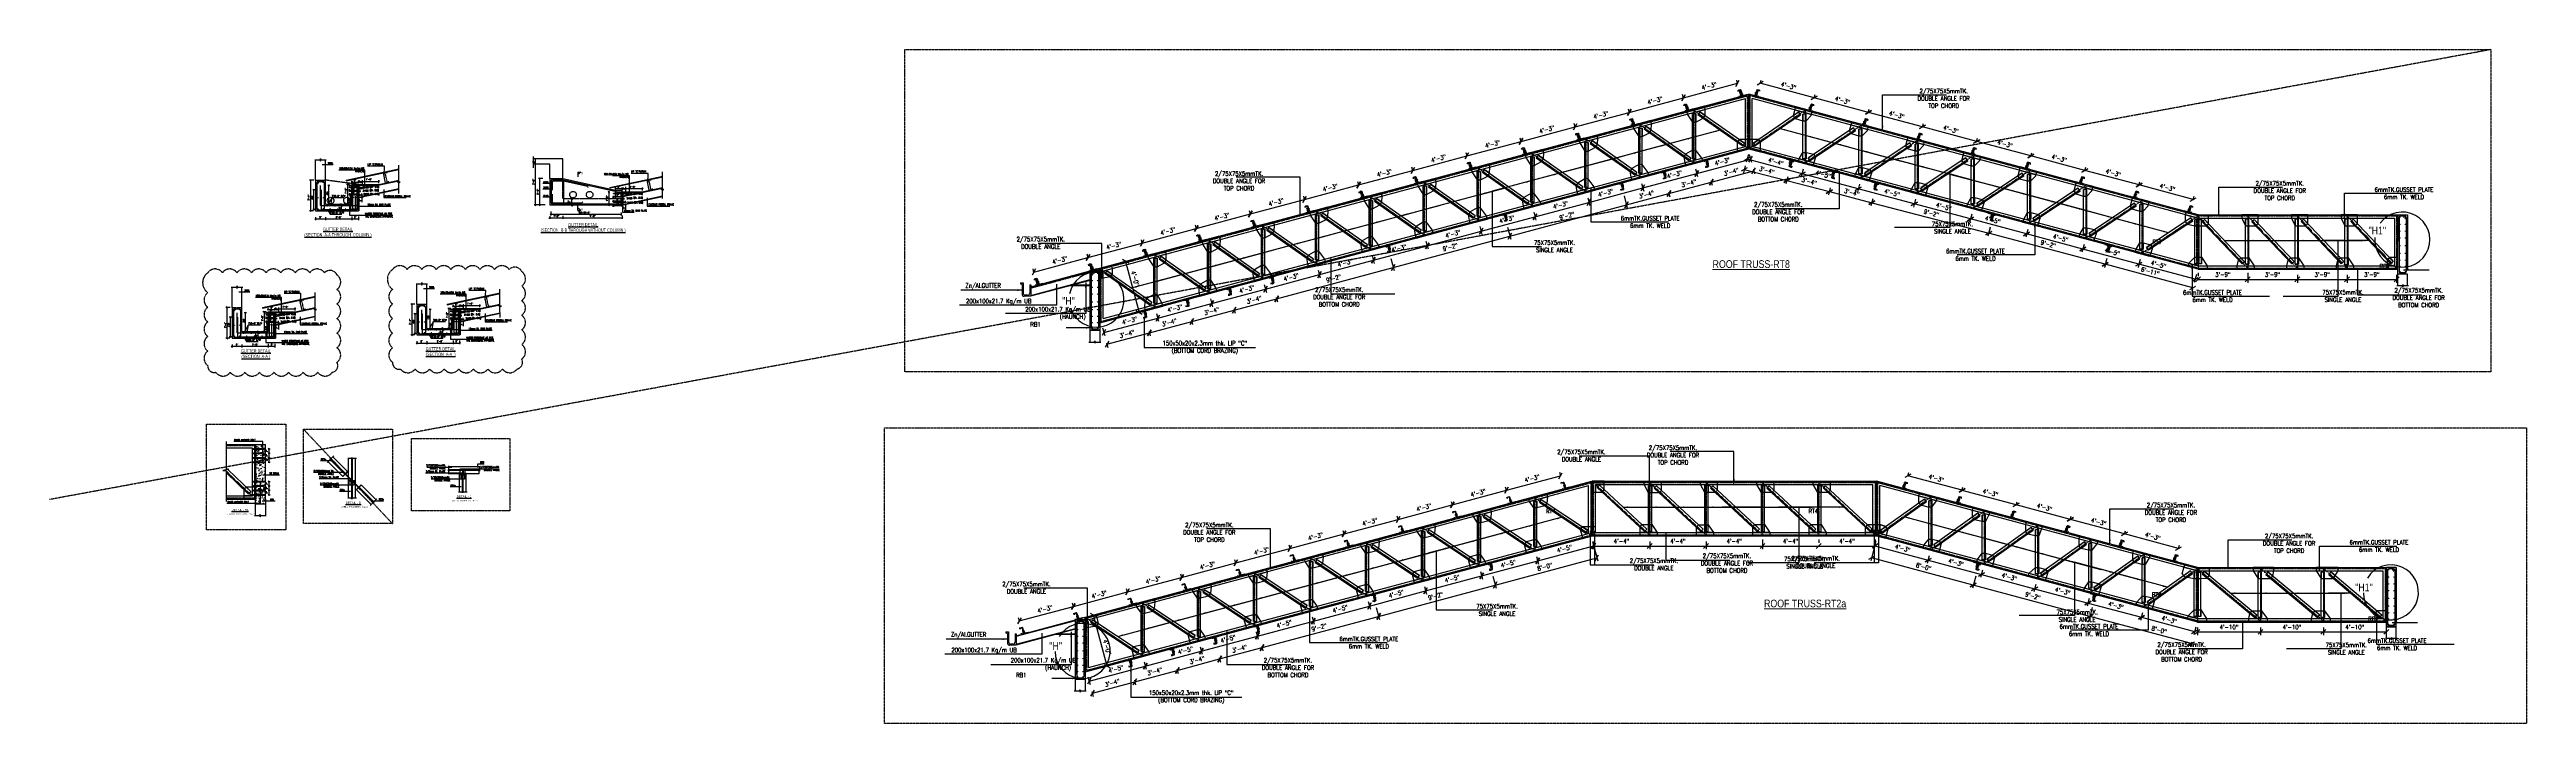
# Model space of a CAD drawing. Extents: x -95606 to 113309, y -42160 to -940.
# Drawn here: x 103132 to 105388, y -20394 to -19781 of the extents above; entities that cross this region are included whole.
import ezdxf

# ---------------------------------------------------------------- set-up
doc = ezdxf.new("R2010")
doc.units = 0
doc.header["$LTSCALE"] = 0.02
doc.header["$MEASUREMENT"] = 0
doc.header["$PDMODE"] = 3
doc.header["$PDSIZE"] = -2
for name, pattern in [('CENTER', [50.8, 31.75, -6.35, 6.35, -6.35]), ('CENTERX2', [101.6, 63.5, -12.7, 12.7, -12.7]), ('DASHED', [0.75, 0.5, -0.25]), ('DASHEDX2', [1.5, 1, -0.5]), ('HIDDEN', [9.525, 6.35, -3.175])]:
    doc.linetypes.add(name, pattern=pattern)
doc.layers.get('0').update_dxf_attribs({"linetype": 'CONTINUOUS'})
doc.layers.get('DEFPOINTS').update_dxf_attribs({"linetype": 'CONTINUOUS'})
for name, color, linetype in [('5T', 4, 'CONTINUOUS'), ('A-5T', 4, 'CONTINUOUS'), ('A-C PURLIN', 1, 'CONTINUOUS'), ('A-DIM', 1, 'CONTINUOUS'), ('A-GRID', 7, 'CENTERX2'), ('A-OL', 2, 'CONTINUOUS'), ('A-P FRAME', 4, 'CONTINUOUS'), ('A-WELD', 6, 'CONTINUOUS'), ('DIM', 7, 'CONTINUOUS'), ('dimentions', 8, 'CONTINUOUS'), ('EXLINE', 33, 'CONTINUOUS'), ('G-GRID', 7, 'CENTERX2'), ('GUSSET', 1, 'CONTINUOUS'), ('LEVEL', 1, 'CONTINUOUS'), ('OL', 2, 'CONTINUOUS'), ('RF', 5, 'CONTINUOUS'), ('RF5', 6, 'CONTINUOUS'), ('S-BM', 2, 'HIDDEN'), ('S-DIM', 7, 'CONTINUOUS'), ('S-RF', 5, 'CONTINUOUS'), ('S-SLB', 3, 'CONTINUOUS'), ('S-TXT', 2, 'CONTINUOUS'), ('TEX', 2, 'CONTINUOUS')]:
    doc.layers.add(name, color=color, linetype=linetype)
for name, color, linetype, lineweight in [('A -fittings', 181, 'CONTINUOUS', 5), ('HACH', 8, 'CONTINUOUS', 9), ('Layer4', 4, 'CONTINUOUS', 25)]:
    doc.layers.add(name, color=color, linetype=linetype, lineweight=lineweight)
doc.styles.add('ROMANC', font='romanc.shx')
doc.styles.add('ROMANS', font='romans.shx', dxfattribs={"width": 0.8})
doc.styles.get("Standard").update_dxf_attribs({"font": 'ISOCP'})
doc.styles.add('STYLE2', font='arial.ttf', dxfattribs={"width": 0.8})
doc.styles.add('style9', font='romans.shx', dxfattribs={"width": 0.8, "height": 4})
doc.dimstyles.new('DA16', dxfattribs={"dimscale": 16, "dimtxt": 0.1, "dimasz": 0.09375, "dimexe": 0, "dimexo": 0, "dimgap": 0.03125, "dimtad": 1, "dimdec": 0, "dimzin": 7, "dimdsep": 46, "dimlunit": 4, "dimtxsty": 'ROMANS', "dimcen": 0.09375, "dimclrd": 1, "dimclre": 1, "dimclrt": 2, "dimadec": 0, "dimazin": 0, "dimtfac": 0.03125, "dimtdec": 4, "dimtofl": 0, "dimtmove": 0, "dimatfit": 3, "dimfxl": 1, "dimfrac": 2, "dimtolj": 1, "dimtzin": 0, "dimarcsym": 0})
doc.dimstyles.new('TEXT-14', dxfattribs={"dimtxt": 4, "dimasz": 4.5, "dimexe": 3, "dimexo": 6, "dimgap": 2, "dimtad": 1, "dimdec": 0, "dimrnd": 0.5, "dimzin": 1, "dimdsep": 46, "dimlunit": 4, "dimtxsty": 'style9', "dimblk": 'OBLIQUE', "dimcen": 72.09, "dimclrd": 1, "dimclre": 1, "dimclrt": 2, "dimadec": 0, "dimazin": 0, "dimtfac": 1, "dimtdec": 0, "dimtofl": 0, "dimtmove": 0, "dimatfit": 3, "dimfxl": 1, "dimfrac": 2, "dimtolj": 1, "dimtzin": 0, "dimlwd": -1, "dimarcsym": 0})
doc.dimstyles.new('TK16', dxfattribs={"dimscale": 16, "dimtxt": 0.09375, "dimasz": 0.04, "dimexe": 0.0625, "dimexo": 0.015625, "dimgap": 0.046875, "dimtad": 1, "dimdec": 1, "dimzin": 11, "dimdsep": 46, "dimlunit": 4, "dimtxsty": 'ROMANS', "dimblk1": 'TK1', "dimblk2": 'TK1', "dimsah": 1, "dimcen": 0.09375, "dimclrd": 1, "dimclre": 1, "dimclrt": 2, "dimadec": 0, "dimazin": 0, "dimtfac": 1, "dimtofl": 0, "dimtmove": 0, "dimatfit": 3, "dimldrblk": 'TK1', "dimfxl": 1, "dimfrac": 2, "dimtolj": 1, "dimtzin": 9, "dimarcsym": 0})
doc.dimstyles.new('TK24', dxfattribs={"dimscale": 24, "dimtxt": 0.09375, "dimasz": 0.046875, "dimexe": 0.0625, "dimexo": 0.015625, "dimgap": 0.046875, "dimtad": 1, "dimzin": 11, "dimdsep": 46, "dimlunit": 4, "dimtxsty": 'ROMANS', "dimblk1": 'TK1', "dimblk2": 'TK1', "dimsah": 1, "dimcen": 0.09375, "dimclrd": 1, "dimclre": 1, "dimclrt": 2, "dimadec": 0, "dimazin": 0, "dimtfac": 1, "dimtofl": 0, "dimtmove": 0, "dimatfit": 3, "dimldrblk": 'TK1', "dimfxl": 1, "dimfrac": 2, "dimtolj": 1, "dimtzin": 9, "dimarcsym": 0})
pattern_1 = [(180.02190755, (68205.10256, -26004.81447), (4.779486e-05, -0.12499999086), [])]
pattern_2 = [(45, (124392.88833, 6489.24232), (-0.08838834765, 0.08838834765), [])]
pattern_3 = [(45, (124392.88833, 6493.42633), (-0.08838834765, 0.08838834765), [])]

# ---------------------------------------------------------------- blocks, each defined once
blk = doc.blocks.new('A$C2AD50AAC')
h = blk.add_hatch()
h.set_pattern_fill('ANSI31', color=256, angle=-45.0975, style=0)
h.set_pattern_definition([(90.0254121, (4066.36952, 33629.90006), (0.1249999877, 5.544057e-05), [])])
edge = h.paths.add_edge_path()
edge.add_line((2.1, 4.1), (2.2, 4))
edge.add_arc((2.1, 4), 0.1, 341.8801, 402.8435, ccw=False)
edge.add_line((2.2, 3.9), (0.3, 2.1))
edge.add_arc((0.4, 2), 0.1, 135.0692, 223.0841)
edge.add_line((0.3, 1.9), (2.1, 0.2))
edge.add_arc((2, 0.1), 0.115, 312.2264, 386.7493, ccw=False)
edge.add_line((2, 0.1), (2, 0))
edge.add_line((2, 0), (0, 2))
edge.add_line((0, 2), (2.1, 4.1))
at = {"layer": 'dimentions', "color": 1, "ltscale": 2}
blk.add_lwpolyline([(2, 0.1, 0.337135), (2.1, 0.2), (0.3, 1.9, -0.414214), (0.3, 2.1), (2.2, 3.9, 0.414214), (2.2, 4), (2.1, 4.1), (0, 2), (2, 0), (2, 0), (2, 0.1)], format="xyb", dxfattribs=at)
blk = doc.blocks.new('A$C6334769A')
at = {"layer": 'GUSSET'}
h = blk.add_hatch(dxfattribs=at)
h.set_pattern_fill('LINE', color=8, scale=33, angle=-90, style=0)
h.set_pattern_definition([(90, (48431.668, -199664.318), (4.125, 2e-16), [])])
edge = h.paths.add_edge_path()
edge.add_line((13, 8), (26, 8))
edge.add_ellipse((26, 2), major_axis=(4.24, -4.24), ratio=1, start_angle=45, end_angle=135, ccw=False)
edge.add_line((32, 2), (32, 0))
edge.add_line((32, 0), (32, -2))
edge.add_ellipse((26, -2), major_axis=(4.24, 4.24), ratio=1, start_angle=225, end_angle=315, ccw=False)
edge.add_line((26, -8), (19, -8))
edge.add_line((19, -8), (13, -8))
edge.add_ellipse((13, -2), major_axis=(4.24, -4.24), ratio=1, start_angle=315, end_angle=405)
edge.add_line((19, -2), (19, 0))
edge.add_line((19, 0), (19, 2))
edge.add_ellipse((13, 2), major_axis=(4.24, -4.24), ratio=1, start_angle=45, end_angle=135)
at = {"layer": 'A-OL', "color": 1}
for p, q in [((2, 23), (0, 23)), ((0, 23), (0, -24)), ((2, -24), (2, 23)), ((2, -24), (0, -24))]:
    blk.add_line(p, q, dxfattribs=at)
at = {"layer": 'OL', "linetype": 'DASHEDX2'}
for p, q in [((0, 8), (-16, 8)), ((0, -8), (-16, -8))]:
    blk.add_line(p, q, dxfattribs=at)
at = {"layer": 'OL'}
blk.add_line((24, -8), (2, -8), dxfattribs=at)
for points in [[(2, 22), (11, 22, -0.414214), (17, 16), (17, 18)], [(2, 8), (11, 8, 0.414214), (17, 14), (17, 18)], [(19, 0), (19, 2, 0.414214), (13, 8), (6, 8)], [(32, 0), (32, 2, 0.414214), (26, 8), (11, 8)], [(19, 0), (19, -2, -0.414214), (13, -8), (11, -8)], [(32, 0), (32, -2, -0.414214), (26, -8), (11, -8)], [(2, -8), (11, -8, -0.414214), (17, -14), (17, -13)], [(2, -22), (11, -22, 0.414214), (17, -16), (17, -13)]]:
    blk.add_lwpolyline(points, format="xyb", dxfattribs=at)
blk.add_lwpolyline([(21, -8), (20, -8), (2, -8)], dxfattribs=at)
blk = doc.blocks.new('TK1')
at = {"color": 4, "linetype": 'Continuous'}
blk.add_line((-1, -1), (1, 1), dxfattribs=at)
at = {"color": 1, "linetype": 'ByBlock'}
blk.add_line((-1, 0), (1, 0), dxfattribs=at)
blk = doc.blocks.new('*D11')
at = {"layer": 'DEFPOINTS', "color": 0, "lineweight": -2, "transparency": 16777216}
for p in [(103330.8, -20143.9), (103330.8, -20147.9), (103331.8, -20147.9)]:
    blk.add_point(p, dxfattribs=at)
at = {"layer": 'dimentions', "color": 1, "lineweight": -2, "transparency": 16777216}
for p, q in [((103331.1, -20143.9), (103332.8, -20143.9)), ((103331.8, -20144.6), (103331.8, -20147.3)), ((103331, -20147.9), (103332.8, -20147.9))]:
    blk.add_line(p, q, dxfattribs=at)
at = {"layer": 'dimentions', "color": 1, "lineweight": -2, "transparency": 16777216, "xscale": 0.64, "yscale": 0.64, "zscale": 0.64}
for p, rotation in [((103331.8, -20143.9), 90), ((103331.8, -20147.9), 270)]:
    blk.add_blockref('TK1', p, dxfattribs=dict(at, rotation=rotation))
at = {"layer": 'dimentions', "color": 2, "transparency": 16777216, "insert": (103330.1, -20145.9), "char_height": 1.5, "attachment_point": 5, "rotation": 90, "style": 'ROMANS'}
blk.add_mtext('\\A1;4"', dxfattribs=at)
blk = doc.blocks.new('*D12')
at = {"layer": 'DEFPOINTS', "color": 0, "lineweight": -2, "transparency": 16777216}
for p in [(103330.8, -20147.9), (103330.8, -20151.9), (103331.8, -20151.9)]:
    blk.add_point(p, dxfattribs=at)
at = {"layer": 'dimentions', "color": 1, "lineweight": -2, "transparency": 16777216}
for p, q in [((103331, -20151.9), (103332.8, -20151.9)), ((103331.1, -20147.9), (103332.8, -20147.9)), ((103331.8, -20148.6), (103331.8, -20151.3))]:
    blk.add_line(p, q, dxfattribs=at)
at = {"layer": 'dimentions', "color": 1, "lineweight": -2, "transparency": 16777216, "xscale": 0.64, "yscale": 0.64, "zscale": 0.64}
for p, rotation in [((103331.8, -20147.9), 90), ((103331.8, -20151.9), 270)]:
    blk.add_blockref('TK1', p, dxfattribs=dict(at, rotation=rotation))
at = {"layer": 'dimentions', "color": 2, "transparency": 16777216, "insert": (103330.1, -20149.9), "char_height": 1.5, "attachment_point": 5, "rotation": 90, "style": 'ROMANS'}
blk.add_mtext('\\A1;4"', dxfattribs=at)
blk = doc.blocks.new('*D13')
at = {"layer": 'DEFPOINTS', "color": 0, "lineweight": -2, "transparency": 16777216}
for p in [(103330.8, -20151.9), (103330.8, -20155.9), (103331.8, -20155.9)]:
    blk.add_point(p, dxfattribs=at)
at = {"layer": 'dimentions', "color": 1, "lineweight": -2, "transparency": 16777216}
for p, q in [((103331, -20155.9), (103332.8, -20155.9)), ((103331.1, -20151.9), (103332.8, -20151.9)), ((103331.8, -20152.6), (103331.8, -20155.3))]:
    blk.add_line(p, q, dxfattribs=at)
at = {"layer": 'dimentions', "color": 1, "lineweight": -2, "transparency": 16777216, "xscale": 0.64, "yscale": 0.64, "zscale": 0.64}
for p, rotation in [((103331.8, -20151.9), 90), ((103331.8, -20155.9), 270)]:
    blk.add_blockref('TK1', p, dxfattribs=dict(at, rotation=rotation))
at = {"layer": 'dimentions', "color": 2, "transparency": 16777216, "insert": (103330.1, -20153.9), "char_height": 1.5, "attachment_point": 5, "rotation": 90, "style": 'ROMANS'}
blk.add_mtext('\\A1;4"', dxfattribs=at)
blk = doc.blocks.new('*D14')
at = {"layer": 'DEFPOINTS', "color": 0, "lineweight": -2, "transparency": 16777216}
for p in [(103330.8, -20173.6), (103330.8, -20177.6), (103331.8, -20177.6)]:
    blk.add_point(p, dxfattribs=at)
at = {"layer": 'dimentions', "color": 1, "lineweight": -2, "transparency": 16777216}
for p, q in [((103331, -20177.6), (103332.8, -20177.6)), ((103331.1, -20173.6), (103332.8, -20173.6)), ((103331.8, -20174.3), (103331.8, -20177))]:
    blk.add_line(p, q, dxfattribs=at)
at = {"layer": 'dimentions', "color": 1, "lineweight": -2, "transparency": 16777216, "xscale": 0.64, "yscale": 0.64, "zscale": 0.64}
for p, rotation in [((103331.8, -20173.6), 90), ((103331.8, -20177.6), 270)]:
    blk.add_blockref('TK1', p, dxfattribs=dict(at, rotation=rotation))
at = {"layer": 'dimentions', "color": 2, "transparency": 16777216, "insert": (103330.1, -20175.6), "char_height": 1.5, "attachment_point": 5, "rotation": 90, "style": 'ROMANS'}
blk.add_mtext('\\A1;4"', dxfattribs=at)
blk = doc.blocks.new('*D15')
at = {"layer": 'DEFPOINTS', "color": 0, "lineweight": -2, "transparency": 16777216}
for p in [(103330.8, -20177.6), (103330.8, -20181.6), (103331.8, -20181.6)]:
    blk.add_point(p, dxfattribs=at)
at = {"layer": 'dimentions', "color": 1, "lineweight": -2, "transparency": 16777216}
for p, q in [((103331, -20181.6), (103332.8, -20181.6)), ((103331.1, -20177.6), (103332.8, -20177.6)), ((103331.8, -20178.3), (103331.8, -20181))]:
    blk.add_line(p, q, dxfattribs=at)
at = {"layer": 'dimentions', "color": 1, "lineweight": -2, "transparency": 16777216, "xscale": 0.64, "yscale": 0.64, "zscale": 0.64}
for p, rotation in [((103331.8, -20177.6), 90), ((103331.8, -20181.6), 270)]:
    blk.add_blockref('TK1', p, dxfattribs=dict(at, rotation=rotation))
at = {"layer": 'dimentions', "color": 2, "transparency": 16777216, "insert": (103330.1, -20179.6), "char_height": 1.5, "attachment_point": 5, "rotation": 90, "style": 'ROMANS'}
blk.add_mtext('\\A1;4"', dxfattribs=at)
blk = doc.blocks.new('*D16')
at = {"layer": 'DEFPOINTS', "color": 0, "lineweight": -2, "transparency": 16777216}
for p in [(103330.8, -20181.6), (103330.8, -20185.6), (103331.8, -20185.6)]:
    blk.add_point(p, dxfattribs=at)
at = {"layer": 'dimentions', "color": 1, "lineweight": -2, "transparency": 16777216}
for p, q in [((103331, -20185.6), (103332.8, -20185.6)), ((103331.1, -20181.6), (103332.8, -20181.6)), ((103331.8, -20182.3), (103331.8, -20185))]:
    blk.add_line(p, q, dxfattribs=at)
at = {"layer": 'dimentions', "color": 1, "lineweight": -2, "transparency": 16777216, "xscale": 0.64, "yscale": 0.64, "zscale": 0.64}
for p, rotation in [((103331.8, -20181.6), 90), ((103331.8, -20185.6), 270)]:
    blk.add_blockref('TK1', p, dxfattribs=dict(at, rotation=rotation))
at = {"layer": 'dimentions', "color": 2, "transparency": 16777216, "insert": (103330.1, -20183.6), "char_height": 1.5, "attachment_point": 5, "rotation": 90, "style": 'ROMANS'}
blk.add_mtext('\\A1;4"', dxfattribs=at)
blk = doc.blocks.new('_Oblique')
at = {"color": 0, "linetype": 'ByBlock', "lineweight": -2}
blk.add_line((-0.5, -0.5), (0.5, 0.5), dxfattribs=at)
blk = doc.blocks.new('*D17')
at = {"layer": 'DEFPOINTS', "color": 0, "lineweight": -2, "transparency": 16777216}
for p in [(104076.3, -20345.5), (104127.3, -20331.8), (104130, -20341.6)]:
    blk.add_point(p, dxfattribs=at)
at = {"layer": 'dimentions', "color": 1, "transparency": 16777216}
blk.add_line((104078.9, -20355.3), (104130, -20341.6), dxfattribs=at)
at = {"layer": 'dimentions', "color": 1, "lineweight": -2, "transparency": 16777216}
for p, q in [((104128.9, -20337.6), (104130.7, -20344.5)), ((104077.8, -20351.3), (104079.7, -20358.2))]:
    blk.add_line(p, q, dxfattribs=at)
at = {"layer": 'dimentions', "color": 1, "transparency": 16777216, "xscale": 4.5, "yscale": 4.5, "zscale": 4.5}
for p, rotation in [((104130, -20341.6), 15.00003842731203), ((104078.9, -20355.3), 195.000038427312)]:
    blk.add_blockref('_Oblique', p, dxfattribs=dict(at, rotation=rotation))
at = {"layer": 'dimentions', "color": 2, "transparency": 16777216, "insert": (104103.3, -20344.2), "char_height": 4, "attachment_point": 5, "rotation": 15, "style": 'style9'}
blk.add_mtext('\\A1;4\'-5"', dxfattribs=at)
blk = doc.blocks.new('*D18')
at = {"layer": 'DEFPOINTS', "color": 0, "lineweight": -2, "transparency": 16777216}
for p in [(104178.4, -20318.1), (104127.3, -20331.8), (104181, -20327.9)]:
    blk.add_point(p, dxfattribs=at)
at = {"layer": 'dimentions', "color": 1, "lineweight": -2, "transparency": 16777216}
for p, q in [((104180, -20323.9), (104181.8, -20330.8)), ((104128.9, -20337.6), (104130.7, -20344.5))]:
    blk.add_line(p, q, dxfattribs=at)
at = {"layer": 'dimentions', "color": 1, "transparency": 16777216}
blk.add_line((104130, -20341.6), (104181, -20327.9), dxfattribs=at)
at = {"layer": 'dimentions', "color": 1, "transparency": 16777216, "xscale": 4.5, "yscale": 4.5, "zscale": 4.5}
for p, rotation in [((104181, -20327.9), 14.99996157265496), ((104130, -20341.6), 194.999961572655)]:
    blk.add_blockref('_Oblique', p, dxfattribs=dict(at, rotation=rotation))
at = {"layer": 'dimentions', "color": 2, "transparency": 16777216, "insert": (104166.6, -20327.3), "char_height": 4, "attachment_point": 5, "rotation": 15, "style": 'style9'}
blk.add_mtext('\\A1;4\'-5"', dxfattribs=at)
blk = doc.blocks.new('*D19')
at = {"layer": 'DEFPOINTS', "color": 0, "lineweight": -2, "transparency": 16777216}
for p in [(104178.4, -20318.1), (104229.5, -20304.5), (104232.1, -20314.2)]:
    blk.add_point(p, dxfattribs=at)
at = {"layer": 'dimentions', "color": 1, "lineweight": -2, "transparency": 16777216}
for p, q in [((104180, -20323.9), (104181.8, -20330.8)), ((104231, -20310.3), (104232.9, -20317.1))]:
    blk.add_line(p, q, dxfattribs=at)
at = {"layer": 'dimentions', "color": 1, "transparency": 16777216}
blk.add_line((104181, -20327.9), (104232.1, -20314.2), dxfattribs=at)
at = {"layer": 'dimentions', "color": 1, "transparency": 16777216, "xscale": 4.5, "yscale": 4.5, "zscale": 4.5}
for p, rotation in [((104181, -20327.9), 195.0000000000026), ((104232.1, -20314.2), 15.00000000000257)]:
    blk.add_blockref('_Oblique', p, dxfattribs=dict(at, rotation=rotation))
at = {"layer": 'dimentions', "color": 2, "transparency": 16777216, "insert": (104205.4, -20316.8), "char_height": 4, "attachment_point": 5, "rotation": 15, "style": 'style9'}
blk.add_mtext('\\A1;4\'-5"', dxfattribs=at)
blk = doc.blocks.new('*D20')
at = {"layer": 'DEFPOINTS', "color": 0, "lineweight": -2, "transparency": 16777216}
for p in [(104280.5, -20290.8), (104283.1, -20300.6), (104229.5, -20304.5)]:
    blk.add_point(p, dxfattribs=at)
at = {"layer": 'dimentions', "color": 1, "transparency": 16777216}
blk.add_line((104232.1, -20314.2), (104283.1, -20300.6), dxfattribs=at)
at = {"layer": 'dimentions', "color": 1, "lineweight": -2, "transparency": 16777216}
for p, q in [((104282.1, -20296.6), (104283.9, -20303.5)), ((104231, -20310.3), (104232.9, -20317.1))]:
    blk.add_line(p, q, dxfattribs=at)
at = {"layer": 'dimentions', "color": 1, "transparency": 16777216, "xscale": 4.5, "yscale": 4.5, "zscale": 4.5}
for p, rotation in [((104283.1, -20300.6), 15.00005253546827), ((104232.1, -20314.2), 195.0000525354683)]:
    blk.add_blockref('_Oblique', p, dxfattribs=dict(at, rotation=rotation))
at = {"layer": 'dimentions', "color": 2, "transparency": 16777216, "insert": (104256.5, -20303.2), "char_height": 4, "attachment_point": 5, "rotation": 15.0001, "style": 'style9'}
blk.add_mtext('\\A1;4\'-5"', dxfattribs=at)
blk = doc.blocks.new('*D21')
at = {"layer": 'DEFPOINTS', "color": 0, "lineweight": -2, "transparency": 16777216}
for p in [(104331.6, -20277.1), (104280.5, -20290.8), (104334.2, -20286.9)]:
    blk.add_point(p, dxfattribs=at)
at = {"layer": 'dimentions', "color": 1, "lineweight": -2, "transparency": 16777216}
for p, q in [((104282.1, -20296.6), (104283.9, -20303.5)), ((104333.1, -20282.9), (104335, -20289.8))]:
    blk.add_line(p, q, dxfattribs=at)
at = {"layer": 'dimentions', "color": 1, "transparency": 16777216}
blk.add_line((104283.1, -20300.6), (104334.2, -20286.9), dxfattribs=at)
at = {"layer": 'dimentions', "color": 1, "transparency": 16777216, "xscale": 4.5, "yscale": 4.5, "zscale": 4.5}
for p, rotation in [((104283.1, -20300.6), 195.0000001248497), ((104334.2, -20286.9), 15.00000012484971)]:
    blk.add_blockref('_Oblique', p, dxfattribs=dict(at, rotation=rotation))
at = {"layer": 'dimentions', "color": 2, "transparency": 16777216, "insert": (104307.5, -20289.5), "char_height": 4, "attachment_point": 5, "rotation": 15, "style": 'style9'}
blk.add_mtext('\\A1;4\'-5"', dxfattribs=at)
blk = doc.blocks.new('*D22')
at = {"layer": 'DEFPOINTS', "color": 0, "lineweight": -2, "transparency": 16777216}
for p in [(104331.6, -20277.1), (104382.6, -20263.4), (104385.2, -20273.2)]:
    blk.add_point(p, dxfattribs=at)
at = {"layer": 'dimentions', "color": 1, "transparency": 16777216}
blk.add_line((104334.2, -20286.9), (104385.2, -20273.2), dxfattribs=at)
at = {"layer": 'dimentions', "color": 1, "lineweight": -2, "transparency": 16777216}
for p, q in [((104384.2, -20269.2), (104386, -20276.1)), ((104333.1, -20282.9), (104335, -20289.8))]:
    blk.add_line(p, q, dxfattribs=at)
at = {"layer": 'dimentions', "color": 1, "transparency": 16777216, "xscale": 4.5, "yscale": 4.5, "zscale": 4.5}
for p, rotation in [((104385.2, -20273.2), 15.00005253539976), ((104334.2, -20286.9), 195.0000525353997)]:
    blk.add_blockref('_Oblique', p, dxfattribs=dict(at, rotation=rotation))
at = {"layer": 'dimentions', "color": 2, "transparency": 16777216, "insert": (104358.6, -20275.8), "char_height": 4, "attachment_point": 5, "rotation": 15.0001, "style": 'style9'}
blk.add_mtext('\\A1;4\'-5"', dxfattribs=at)
blk = doc.blocks.new('*D23')
at = {"layer": 'DEFPOINTS', "color": 0, "lineweight": -2, "transparency": 16777216}
for p in [(104433.7, -20249.7), (104382.6, -20263.4), (104436.3, -20259.5)]:
    blk.add_point(p, dxfattribs=at)
at = {"layer": 'dimentions', "color": 1, "lineweight": -2, "transparency": 16777216}
for p, q in [((104435.2, -20255.5), (104437.1, -20262.4)), ((104384.2, -20269.2), (104386, -20276.1))]:
    blk.add_line(p, q, dxfattribs=at)
at = {"layer": 'dimentions', "color": 1, "transparency": 16777216}
blk.add_line((104385.2, -20273.2), (104436.3, -20259.5), dxfattribs=at)
at = {"layer": 'dimentions', "color": 1, "transparency": 16777216, "xscale": 4.5, "yscale": 4.5, "zscale": 4.5}
for p, rotation in [((104436.3, -20259.5), 14.99999999999667), ((104385.2, -20273.2), 194.9999999999967)]:
    blk.add_blockref('_Oblique', p, dxfattribs=dict(at, rotation=rotation))
at = {"layer": 'dimentions', "color": 2, "transparency": 16777216, "insert": (104409.6, -20262.1), "char_height": 4, "attachment_point": 5, "rotation": 15, "style": 'style9'}
blk.add_mtext('\\A1;4\'-5"', dxfattribs=at)
blk = doc.blocks.new('A BOLT')
at = {"layer": 'GUSSET'}
h = blk.add_hatch(dxfattribs=at)
h.set_pattern_fill('LINE', color=8, scale=12.375, angle=107, style=0)
h.set_pattern_definition([(286.416, (-3737.1646, 76954.9778), (1.483816784, 0.437161318), [])])
edge = h.paths.add_edge_path()
edge.add_line((7, -1), (12, 0))
edge.add_ellipse((11, 2), major_axis=(1.59, 1.59), ratio=1, start_angle=241.416, end_angle=331.416)
edge.add_line((13, 3), (13, 4))
edge.add_line((13, 4), (13, 5))
edge.add_ellipse((11, 4), major_axis=(1.59, 1.59), ratio=1, start_angle=331.416, end_angle=421.416)
edge.add_line((10, 6), (8, 5))
edge.add_line((8, 5), (5, 5))
edge.add_ellipse((6, 3), major_axis=(1.59, 1.59), ratio=1, start_angle=331.416, end_angle=421.416, ccw=False)
edge.add_line((8, 3), (8, 2))
edge.add_line((8, 2), (8, 2))
edge.add_ellipse((6, 1), major_axis=(1.59, 1.59), ratio=1, start_angle=241.416, end_angle=331.416, ccw=False)
at = {"layer": 'A-GRID'}
blk.add_line((16, 5), (-20, -6), dxfattribs=at)
at = {"layer": 'A-OL', "color": 1, "linetype": 'DASHEDX2'}
for p, q in [((-13, 9), (-12, 9)), ((-2, 12), (-3, 11)), ((-6, -14), (-5, -14)), ((4, -11), (3, -11))]:
    blk.add_line(p, q, dxfattribs=at)
at = {"layer": 'A-OL', "color": 1}
for p, q in [((-5, -14), (-12, 9)), ((3, -11), (-3, 11))]:
    blk.add_line(p, q, dxfattribs=at)
at = {"layer": 'OL'}
for p, q in [((-13, 9), (-6, -14)), ((-2, 12), (4, -11)), ((9, 6), (0, 3))]:
    blk.add_line(p, q, dxfattribs=at)
for points in [[(-12, 7), (-17, 6, 0.414214), (-18, 3), (-18, 2)], [(-10, 0), (-15, -1, -0.414214), (-18, 0), (-18, 2)], [(-2, 10), (3, 11, -0.414214), (5, 10), (6, 9)], [(0, 3), (5, 5, 0.414214), (6, 7), (6, 9)], [(8, 2), (8, 3, 0.414214), (5, 5), (3, 4)], [(8, 2), (8, 2, -0.414214), (7, -1), (3, -2)], [(13, 4), (13, 3, -0.414214), (12, 0), (4, -2)], [(13, 4), (13, 5, 0.414214), (10, 6), (5, 4)], [(-17, -5), (-17, -4, -0.414214), (-15, -1), (-13, -1)], [(-17, -5), (-17, -6, 0.414214), (-14, -7), (-10, -6)], [(-9, -6), (-13, -7, 0.414214), (-15, -10), (-14, -11)], [(-7, -13), (-11, -14, -0.414214), (-14, -12), (-14, -11)], [(2, -3), (6, -1, -0.414214), (9, -3), (10, -4)], [(4, -10), (8, -8, 0.414214), (10, -5), (10, -4)]]:
    blk.add_lwpolyline(points, format="xyb", dxfattribs=at)
for points in [[(-1, 3), (-9, 0)], [(8, 6), (8, 5), (0, 3)], [(-8, -5), (1, -3)]]:
    blk.add_lwpolyline(points, dxfattribs=at)
blk = doc.blocks.new('RT8-LIP')
at = {"layer": 'A-C PURLIN'}
h = blk.add_hatch(dxfattribs=at)
h.set_pattern_fill('STEEL', color=256, scale=11, angle=106.708, style=0)
h.set_pattern_definition([(151.708, (-15373.637, -58962.002), (-16.553237, -30.752983), []), (151.708, (-15390.362, -58967.023), (-16.553237, -30.752983), [])])
h.paths.add_polyline_path([(-61, 86, 0.414214), (-64, 80), (-40, -1, -0.414214), (-43, -8), (-124, -32, 0.414214), (-128, -38), (-32, -10)])
h = blk.add_hatch(dxfattribs=at)
h.set_pattern_fill('STEEL', color=256, scale=8, angle=16.708, style=0)
h.set_pattern_definition([(61.708, (-15390.126, -58951.48), (-22.365806, 12.038718), []), (61.708, (-15393.777, -58939.315), (-22.365806, 12.038718), [])])
h.paths.add_polyline_path([(-50, 64), (-70, 130, -0.414214), (-66, 136), (-20, 150, -0.414214), (-13, 147), (-10, 137, 0.490314), (-9, 136, 0.490314), (-8, 138), (-12, 150, 0.414214), (-18, 153), (-70, 138, 0.414214), (-73, 132), (-52, 64), (-32, -4, 0.414214), (-26, -8), (26, 8, 0.414214), (29, 14), (25, 26, 0.490314), (24, 27, 0.490314), (23, 26), (26, 16, -0.414214), (23, 9), (-24, -5, -0.414214), (-30, -1)])
for points in [[(-61, 86), (-32, -10), (-128, -38), (-128, -38, -0.414214), (-124, -32), (-43, -8, 0.414214), (-40, -1), (-64, 80, -0.414214), (-61, 86)], [(24, 27), (24, 27, 0.414214), (23, 26), (26, 16, -0.414214), (23, 9), (-24, -5, -0.414214), (-30, -1), (-50, 64), (-70, 130, -0.414214), (-66, 136), (-20, 150, -0.414214), (-13, 147), (-10, 137, 0.414214), (-9, 136), (-9, 136, 0.414214), (-8, 138), (-12, 150, 0.414214), (-18, 153), (-70, 138, 0.414214), (-73, 132), (-52, 64), (-32, -4, 0.414214), (-26, -8), (26, 8, 0.414214), (29, 14), (25, 26, 0.414214)]]:
    blk.add_lwpolyline(points, format="xyb", close=True, dxfattribs=at)
blk = doc.blocks.new('A$C7F18320F')
at = {"layer": 'A-C PURLIN', "xscale": 0.03999999999769976, "yscale": 0.03999999999769976, "zscale": 0.03999999999769976, "rotation": 357.2919999998659}
blk.add_blockref('RT8-LIP', (1.3, 0.3), dxfattribs=at)
at = {"layer": 'A-WELD', "xscale": 0.03999999999769976, "yscale": 0.03999999999769976, "zscale": 0.03999999999769976, "rotation": 357.2919999998659}
for p in [(-0.5, 2.8), (-0.2, 1.4)]:
    blk.add_blockref('A BOLT', p, dxfattribs=at)
blk = doc.blocks.new('*D24')
at = {"layer": 'DEFPOINTS', "color": 0, "lineweight": -2, "transparency": 16777216}
for p in [(105020.2, -20227.3), (105021.8, -20221.3), (105069.5, -20240.5)]:
    blk.add_point(p, dxfattribs=at)
at = {"layer": 'dimentions', "color": 1, "lineweight": -2, "transparency": 16777216}
for p, q in [((105021.7, -20221.5), (105022.6, -20218.4)), ((105071, -20234.7), (105071.8, -20231.6))]:
    blk.add_line(p, q, dxfattribs=at)
at = {"layer": 'dimentions', "color": 1, "transparency": 16777216}
blk.add_line((105071.1, -20234.5), (105021.8, -20221.3), dxfattribs=at)
at = {"layer": 'dimentions', "color": 1, "transparency": 16777216, "xscale": 4.5, "yscale": 4.5, "zscale": 4.5}
for p, rotation in [((105021.8, -20221.3), 165.0000000000547), ((105071.1, -20234.5), 345.0000000000547)]:
    blk.add_blockref('_Oblique', p, dxfattribs=dict(at, rotation=rotation))
at = {"layer": 'dimentions', "color": 2, "transparency": 16777216, "insert": (105047.6, -20223.6), "char_height": 4, "attachment_point": 5, "rotation": 345, "style": 'style9'}
blk.add_mtext('\\A1;4\'-3"', dxfattribs=at)
blk = doc.blocks.new('*D25')
at = {"layer": 'DEFPOINTS', "color": 0, "lineweight": -2, "transparency": 16777216}
for p in [(104972.5, -20208.1), (104970.9, -20214.1), (105020.2, -20227.3)]:
    blk.add_point(p, dxfattribs=at)
at = {"layer": 'dimentions', "color": 1, "lineweight": -2, "transparency": 16777216}
for p, q in [((104972.4, -20208.3), (104973.3, -20205.2)), ((105021.7, -20221.5), (105022.6, -20218.4))]:
    blk.add_line(p, q, dxfattribs=at)
at = {"layer": 'dimentions', "color": 1, "transparency": 16777216}
blk.add_line((105021.8, -20221.3), (104972.5, -20208.1), dxfattribs=at)
at = {"layer": 'dimentions', "color": 1, "transparency": 16777216, "xscale": 4.5, "yscale": 4.5, "zscale": 4.5}
for p, rotation in [((104972.5, -20208.1), 165.0000000000547), ((105021.8, -20221.3), 345.0000000000547)]:
    blk.add_blockref('_Oblique', p, dxfattribs=dict(at, rotation=rotation))
at = {"layer": 'dimentions', "color": 2, "transparency": 16777216, "insert": (104998.3, -20210.4), "char_height": 4, "attachment_point": 5, "rotation": 345, "style": 'style9'}
blk.add_mtext('\\A1;4\'-3"', dxfattribs=at)
blk = doc.blocks.new('*D26')
at = {"layer": 'DEFPOINTS', "color": 0, "lineweight": -2, "transparency": 16777216}
for p in [(104921.6, -20200.9), (104923.2, -20194.9), (104970.9, -20214.1)]:
    blk.add_point(p, dxfattribs=at)
at = {"layer": 'dimentions', "color": 1, "lineweight": -2, "transparency": 16777216}
for p, q in [((104923.1, -20195.1), (104924, -20192)), ((104972.4, -20208.3), (104973.3, -20205.2))]:
    blk.add_line(p, q, dxfattribs=at)
at = {"layer": 'dimentions', "color": 1, "transparency": 16777216}
blk.add_line((104972.5, -20208.1), (104923.2, -20194.9), dxfattribs=at)
at = {"layer": 'dimentions', "color": 1, "transparency": 16777216, "xscale": 4.5, "yscale": 4.5, "zscale": 4.5}
for p, rotation in [((104923.2, -20194.9), 165.0000000000491), ((104972.5, -20208.1), 345.0000000000491)]:
    blk.add_blockref('_Oblique', p, dxfattribs=dict(at, rotation=rotation))
at = {"layer": 'dimentions', "color": 2, "transparency": 16777216, "insert": (104949, -20197.2), "char_height": 4, "attachment_point": 5, "rotation": 345, "style": 'style9'}
blk.add_mtext('\\A1;4\'-3"', dxfattribs=at)
blk = doc.blocks.new('*D27')
at = {"layer": 'DEFPOINTS', "color": 0, "lineweight": -2, "transparency": 16777216}
for p in [(104082.9, -20295.3), (104084.8, -20294.8), (104097.2, -20341.1)]:
    blk.add_point(p, dxfattribs=at)
at = {"layer": 'dimentions', "color": 1, "lineweight": -2, "transparency": 16777216}
for p, q in [((104079, -20296.3), (104080, -20296.1)), ((104091.4, -20342.7), (104092.4, -20342.4))]:
    blk.add_line(p, q, dxfattribs=at)
at = {"layer": 'dimentions', "color": 1, "transparency": 16777216}
blk.add_line((104095.3, -20341.6), (104082.9, -20295.3), dxfattribs=at)
at = {"layer": 'dimentions', "color": 1, "transparency": 16777216, "xscale": 4.5, "yscale": 4.5, "zscale": 4.5}
for p, rotation in [((104082.9, -20295.3), 104.9999999999965), ((104095.3, -20341.6), 284.9999999999965)]:
    blk.add_blockref('_Oblique', p, dxfattribs=dict(at, rotation=rotation))
at = {"layer": 'dimentions', "color": 2, "transparency": 16777216, "insert": (104095.2, -20324.4), "char_height": 4, "attachment_point": 5, "rotation": 285, "style": 'style9'}
blk.add_mtext('\\A1;4\'-0"', dxfattribs=at)
blk = doc.blocks.new('*D28')
at = {"layer": 'DEFPOINTS', "color": 0, "lineweight": -2, "transparency": 16777216}
for p in [(104433.7, -20249.7), (104484.7, -20236.1), (104487.4, -20245.8)]:
    blk.add_point(p, dxfattribs=at)
at = {"layer": 'dimentions', "color": 1, "lineweight": -2, "transparency": 16777216}
for p, q in [((104435.2, -20255.5), (104437.1, -20262.4)), ((104486.3, -20241.8), (104488.1, -20248.7))]:
    blk.add_line(p, q, dxfattribs=at)
at = {"layer": 'dimentions', "color": 1, "transparency": 16777216}
blk.add_line((104436.3, -20259.5), (104487.4, -20245.8), dxfattribs=at)
at = {"layer": 'dimentions', "color": 1, "transparency": 16777216, "xscale": 4.5, "yscale": 4.5, "zscale": 4.5}
for p, rotation in [((104436.3, -20259.5), 194.9999999999967), ((104487.4, -20245.8), 14.99999999999667)]:
    blk.add_blockref('_Oblique', p, dxfattribs=dict(at, rotation=rotation))
at = {"layer": 'dimentions', "color": 2, "transparency": 16777216, "insert": (104460.7, -20248.4), "char_height": 4, "attachment_point": 5, "rotation": 15, "style": 'style9'}
blk.add_mtext('\\A1;4\'-5"', dxfattribs=at)
blk = doc.blocks.new('*D29')
at = {"layer": 'DEFPOINTS', "color": 0, "lineweight": -2, "transparency": 16777216}
for p in [(104535.8, -20222.4), (104538.4, -20232.2), (104484.7, -20236.1)]:
    blk.add_point(p, dxfattribs=at)
at = {"layer": 'dimentions', "color": 1, "transparency": 16777216}
blk.add_line((104487.4, -20245.8), (104538.4, -20232.2), dxfattribs=at)
at = {"layer": 'dimentions', "color": 1, "lineweight": -2, "transparency": 16777216}
for p, q in [((104537.4, -20228.2), (104539.2, -20235.1)), ((104486.3, -20241.8), (104488.1, -20248.7))]:
    blk.add_line(p, q, dxfattribs=at)
at = {"layer": 'dimentions', "color": 1, "transparency": 16777216, "xscale": 4.5, "yscale": 4.5, "zscale": 4.5}
for p, rotation in [((104538.4, -20232.2), 14.99999999999667), ((104487.4, -20245.8), 194.9999999999967)]:
    blk.add_blockref('_Oblique', p, dxfattribs=dict(at, rotation=rotation))
at = {"layer": 'dimentions', "color": 2, "transparency": 16777216, "insert": (104511.8, -20234.8), "char_height": 4, "attachment_point": 5, "rotation": 15, "style": 'style9'}
blk.add_mtext('\\A1;4\'-5"', dxfattribs=at)
blk = doc.blocks.new('*D30')
at = {"layer": 'DEFPOINTS', "color": 0, "lineweight": -2, "transparency": 16777216}
for p in [(104115.4, -20280.2), (104163.1, -20260.9), (104164.7, -20266.9)]:
    blk.add_point(p, dxfattribs=at)
at = {"layer": 'dimentions', "color": 1, "lineweight": -2, "transparency": 16777216}
for p, q in [((104163.2, -20261.2), (104162.3, -20258)), ((104113.9, -20274.4), (104113, -20271.2))]:
    blk.add_line(p, q, dxfattribs=at)
at = {"layer": 'dimentions', "color": 1, "transparency": 16777216}
blk.add_line((104113.8, -20274.1), (104163.1, -20260.9), dxfattribs=at)
at = {"layer": 'dimentions', "color": 1, "transparency": 16777216, "xscale": 4.5, "yscale": 4.5, "zscale": 4.5}
for p, rotation in [((104163.1, -20260.9), 14.99999999999684), ((104113.8, -20274.1), 194.9999999999968)]:
    blk.add_blockref('_Oblique', p, dxfattribs=dict(at, rotation=rotation))
at = {"layer": 'dimentions', "color": 2, "transparency": 16777216, "insert": (104137.3, -20263.3), "char_height": 4, "attachment_point": 5, "rotation": 15, "style": 'style9'}
blk.add_mtext('\\A1;4\'-3"', dxfattribs=at)
blk = doc.blocks.new('*D31')
at = {"layer": 'DEFPOINTS', "color": 0, "lineweight": -2, "transparency": 16777216}
for p in [(104212.4, -20247.7), (104214, -20253.7), (104164.7, -20266.9)]:
    blk.add_point(p, dxfattribs=at)
at = {"layer": 'dimentions', "color": 1, "lineweight": -2, "transparency": 16777216}
for p, q in [((104163.2, -20261.2), (104162.3, -20258)), ((104212.5, -20247.9), (104211.6, -20244.8))]:
    blk.add_line(p, q, dxfattribs=at)
at = {"layer": 'dimentions', "color": 1, "transparency": 16777216}
blk.add_line((104163.1, -20260.9), (104212.4, -20247.7), dxfattribs=at)
at = {"layer": 'dimentions', "color": 1, "transparency": 16777216, "xscale": 4.5, "yscale": 4.5, "zscale": 4.5}
for p, rotation in [((104163.1, -20260.9), 195.000000000005), ((104212.4, -20247.7), 15.00000000000502)]:
    blk.add_blockref('_Oblique', p, dxfattribs=dict(at, rotation=rotation))
at = {"layer": 'dimentions', "color": 2, "transparency": 16777216, "insert": (104186.6, -20250.1), "char_height": 4, "attachment_point": 5, "rotation": 15, "style": 'style9'}
blk.add_mtext('\\A1;4\'-3"', dxfattribs=at)
blk = doc.blocks.new('*D32')
at = {"layer": 'DEFPOINTS', "color": 0, "lineweight": -2, "transparency": 16777216}
for p in [(104261.7, -20234.5), (104214, -20253.7), (104263.3, -20240.5)]:
    blk.add_point(p, dxfattribs=at)
at = {"layer": 'dimentions', "color": 1, "transparency": 16777216}
blk.add_line((104212.4, -20247.7), (104261.7, -20234.5), dxfattribs=at)
at = {"layer": 'dimentions', "color": 1, "lineweight": -2, "transparency": 16777216}
for p, q in [((104261.8, -20234.7), (104260.9, -20231.6)), ((104212.5, -20247.9), (104211.6, -20244.8))]:
    blk.add_line(p, q, dxfattribs=at)
at = {"layer": 'dimentions', "color": 1, "transparency": 16777216, "xscale": 4.5, "yscale": 4.5, "zscale": 4.5}
for p, rotation in [((104261.7, -20234.5), 14.99999999999684), ((104212.4, -20247.7), 194.9999999999968)]:
    blk.add_blockref('_Oblique', p, dxfattribs=dict(at, rotation=rotation))
at = {"layer": 'dimentions', "color": 2, "transparency": 16777216, "insert": (104235.9, -20236.9), "char_height": 4, "attachment_point": 5, "rotation": 15, "style": 'style9'}
blk.add_mtext('\\A1;4\'-3"', dxfattribs=at)
blk = doc.blocks.new('*D33')
at = {"layer": 'DEFPOINTS', "color": 0, "lineweight": -2, "transparency": 16777216}
for p in [(104311, -20221.3), (104312.6, -20227.3), (104263.3, -20240.5)]:
    blk.add_point(p, dxfattribs=at)
at = {"layer": 'dimentions', "color": 1, "lineweight": -2, "transparency": 16777216}
for p, q in [((104261.8, -20234.7), (104260.9, -20231.6)), ((104311.1, -20221.5), (104310.2, -20218.4))]:
    blk.add_line(p, q, dxfattribs=at)
at = {"layer": 'dimentions', "color": 1, "transparency": 16777216}
blk.add_line((104261.7, -20234.5), (104311, -20221.3), dxfattribs=at)
at = {"layer": 'dimentions', "color": 1, "transparency": 16777216, "xscale": 4.5, "yscale": 4.5, "zscale": 4.5}
for p, rotation in [((104261.7, -20234.5), 194.9999999999749), ((104311, -20221.3), 14.99999999997487)]:
    blk.add_blockref('_Oblique', p, dxfattribs=dict(at, rotation=rotation))
at = {"layer": 'dimentions', "color": 2, "transparency": 16777216, "insert": (104285.2, -20223.6), "char_height": 4, "attachment_point": 5, "rotation": 15, "style": 'style9'}
blk.add_mtext('\\A1;4\'-3"', dxfattribs=at)
blk = doc.blocks.new('*D34')
at = {"layer": 'DEFPOINTS', "color": 0, "lineweight": -2, "transparency": 16777216}
for p in [(104360.3, -20208.1), (104312.6, -20227.3), (104361.9, -20214.1)]:
    blk.add_point(p, dxfattribs=at)
at = {"layer": 'dimentions', "color": 1, "transparency": 16777216}
blk.add_line((104311, -20221.3), (104360.3, -20208.1), dxfattribs=at)
at = {"layer": 'dimentions', "color": 1, "lineweight": -2, "transparency": 16777216}
for p, q in [((104360.4, -20208.3), (104359.5, -20205.2)), ((104311.1, -20221.5), (104310.2, -20218.4))]:
    blk.add_line(p, q, dxfattribs=at)
at = {"layer": 'dimentions', "color": 1, "transparency": 16777216, "xscale": 4.5, "yscale": 4.5, "zscale": 4.5}
for p, rotation in [((104360.3, -20208.1), 15.00000000000108), ((104311, -20221.3), 195.0000000000011)]:
    blk.add_blockref('_Oblique', p, dxfattribs=dict(at, rotation=rotation))
at = {"layer": 'dimentions', "color": 2, "transparency": 16777216, "insert": (104334.5, -20210.4), "char_height": 4, "attachment_point": 5, "rotation": 15, "style": 'style9'}
blk.add_mtext('\\A1;4\'-3"', dxfattribs=at)
blk = doc.blocks.new('*D35')
at = {"layer": 'DEFPOINTS', "color": 0, "lineweight": -2, "transparency": 16777216}
for p in [(104409.6, -20194.9), (104411.2, -20200.9), (104361.9, -20214.1)]:
    blk.add_point(p, dxfattribs=at)
at = {"layer": 'dimentions', "color": 1, "lineweight": -2, "transparency": 16777216}
for p, q in [((104360.4, -20208.3), (104359.5, -20205.2)), ((104409.7, -20195.1), (104408.8, -20192))]:
    blk.add_line(p, q, dxfattribs=at)
at = {"layer": 'dimentions', "color": 1, "transparency": 16777216}
blk.add_line((104360.3, -20208.1), (104409.6, -20194.9), dxfattribs=at)
at = {"layer": 'dimentions', "color": 1, "transparency": 16777216, "xscale": 4.5, "yscale": 4.5, "zscale": 4.5}
for p, rotation in [((104360.3, -20208.1), 194.999999999967), ((104409.6, -20194.9), 14.99999999996698)]:
    blk.add_blockref('_Oblique', p, dxfattribs=dict(at, rotation=rotation))
at = {"layer": 'dimentions', "color": 2, "transparency": 16777216, "insert": (104383.8, -20197.2), "char_height": 4, "attachment_point": 5, "rotation": 15, "style": 'style9'}
blk.add_mtext('\\A1;4\'-3"', dxfattribs=at)
blk = doc.blocks.new('*D36')
at = {"layer": 'DEFPOINTS', "color": 0, "lineweight": -2, "transparency": 16777216}
for p in [(104458.9, -20181.6), (104460.5, -20187.7), (104411.2, -20200.9)]:
    blk.add_point(p, dxfattribs=at)
at = {"layer": 'dimentions', "color": 1, "transparency": 16777216}
blk.add_line((104409.6, -20194.9), (104458.9, -20181.6), dxfattribs=at)
at = {"layer": 'dimentions', "color": 1, "lineweight": -2, "transparency": 16777216}
for p, q in [((104459, -20181.9), (104458.1, -20178.7)), ((104409.7, -20195.1), (104408.8, -20192))]:
    blk.add_line(p, q, dxfattribs=at)
at = {"layer": 'dimentions', "color": 1, "transparency": 16777216, "xscale": 4.5, "yscale": 4.5, "zscale": 4.5}
for p, rotation in [((104458.9, -20181.6), 14.99999999999684), ((104409.6, -20194.9), 194.9999999999968)]:
    blk.add_blockref('_Oblique', p, dxfattribs=dict(at, rotation=rotation))
at = {"layer": 'dimentions', "color": 2, "transparency": 16777216, "insert": (104433.1, -20184), "char_height": 4, "attachment_point": 5, "rotation": 15, "style": 'style9'}
blk.add_mtext('\\A1;4\'-3"', dxfattribs=at)
blk = doc.blocks.new('*D37')
at = {"layer": 'DEFPOINTS', "color": 0, "lineweight": -2, "transparency": 16777216}
for p in [(104460.5, -20187.7), (104508.2, -20168.4), (104509.8, -20174.5)]:
    blk.add_point(p, dxfattribs=at)
at = {"layer": 'dimentions', "color": 1, "lineweight": -2, "transparency": 16777216}
for p, q in [((104508.3, -20168.7), (104507.4, -20165.5)), ((104459, -20181.9), (104458.1, -20178.7))]:
    blk.add_line(p, q, dxfattribs=at)
at = {"layer": 'dimentions', "color": 1, "transparency": 16777216}
blk.add_line((104458.9, -20181.6), (104508.2, -20168.4), dxfattribs=at)
at = {"layer": 'dimentions', "color": 1, "transparency": 16777216, "xscale": 4.5, "yscale": 4.5, "zscale": 4.5}
for p, rotation in [((104508.2, -20168.4), 14.99999999997121), ((104458.9, -20181.6), 194.9999999999712)]:
    blk.add_blockref('_Oblique', p, dxfattribs=dict(at, rotation=rotation))
at = {"layer": 'dimentions', "color": 2, "transparency": 16777216, "insert": (104482.4, -20170.8), "char_height": 4, "attachment_point": 5, "rotation": 15, "style": 'style9'}
blk.add_mtext('\\A1;4\'-3"', dxfattribs=at)
blk = doc.blocks.new('*D38')
at = {"layer": 'DEFPOINTS', "color": 0, "lineweight": -2, "transparency": 16777216}
for p in [(104113.8, -20274.1), (104115.4, -20280.2), (104066.1, -20293.4)]:
    blk.add_point(p, dxfattribs=at)
at = {"layer": 'dimentions', "color": 1, "transparency": 16777216}
blk.add_line((104064.5, -20287.3), (104113.8, -20274.1), dxfattribs=at)
at = {"layer": 'dimentions', "color": 1, "lineweight": -2, "transparency": 16777216}
for p, q in [((104113.9, -20274.4), (104113, -20271.2)), ((104064.6, -20287.6), (104063.8, -20284.4))]:
    blk.add_line(p, q, dxfattribs=at)
at = {"layer": 'dimentions', "color": 1, "transparency": 16777216, "xscale": 4.5, "yscale": 4.5, "zscale": 4.5}
for p, rotation in [((104113.8, -20274.1), 14.99999999999684), ((104064.5, -20287.3), 194.9999999999968)]:
    blk.add_blockref('_Oblique', p, dxfattribs=dict(at, rotation=rotation))
at = {"layer": 'dimentions', "color": 2, "transparency": 16777216, "insert": (104088, -20276.5), "char_height": 4, "attachment_point": 5, "rotation": 15, "style": 'style9'}
blk.add_mtext('\\A1;4\'-3"', dxfattribs=at)
blk = doc.blocks.new('*D39')
at = {"layer": 'DEFPOINTS', "color": 0, "lineweight": -2, "transparency": 16777216}
for p in [(104064.5, -20287.3), (104066.1, -20293.4), (104016.8, -20306.6)]:
    blk.add_point(p, dxfattribs=at)
at = {"layer": 'dimentions', "color": 1, "lineweight": -2, "transparency": 16777216}
for p, q in [((104015.3, -20300.8), (104014.5, -20297.6)), ((104064.6, -20287.6), (104063.8, -20284.4))]:
    blk.add_line(p, q, dxfattribs=at)
at = {"layer": 'dimentions', "color": 1, "transparency": 16777216}
blk.add_line((104015.2, -20300.5), (104064.5, -20287.3), dxfattribs=at)
at = {"layer": 'dimentions', "color": 1, "transparency": 16777216, "xscale": 4.5, "yscale": 4.5, "zscale": 4.5}
for p, rotation in [((104015.2, -20300.5), 194.9999999995153), ((104064.5, -20287.3), 14.99999999951527)]:
    blk.add_blockref('_Oblique', p, dxfattribs=dict(at, rotation=rotation))
at = {"layer": 'dimentions', "color": 2, "transparency": 16777216, "insert": (104038.7, -20289.7), "char_height": 4, "attachment_point": 5, "rotation": 15, "style": 'style9'}
blk.add_mtext('\\A1;4\'-3"', dxfattribs=at)
blk = doc.blocks.new('*D40')
at = {"layer": 'DEFPOINTS', "color": 0, "lineweight": -2, "transparency": 16777216}
for p in [(104538, -20222.1), (104589.4, -20222.1), (104589.4, -20232.3)]:
    blk.add_point(p, dxfattribs=at)
at = {"layer": 'dimentions', "color": 1, "lineweight": -2, "transparency": 16777216}
for p, q in [((104538, -20228.1), (104538, -20235.3)), ((104589.4, -20228.1), (104589.4, -20235.3))]:
    blk.add_line(p, q, dxfattribs=at)
at = {"layer": 'dimentions', "color": 1, "transparency": 16777216}
blk.add_line((104538, -20232.3), (104589.4, -20232.3), dxfattribs=at)
at = {"layer": 'dimentions', "color": 1, "transparency": 16777216, "xscale": 4.5, "yscale": 4.5, "zscale": 4.5, "rotation": 180}
blk.add_blockref('_Oblique', (104538, -20232.3), dxfattribs=at)
at = {"layer": 'dimentions', "color": 1, "transparency": 16777216, "xscale": 4.5, "yscale": 4.5, "zscale": 4.5}
blk.add_blockref('_Oblique', (104589.4, -20232.3), dxfattribs=at)
at = {"layer": 'dimentions', "color": 2, "transparency": 16777216, "insert": (104563.7, -20227.9), "char_height": 4, "attachment_point": 5, "style": 'style9'}
blk.add_mtext('\\A1;4\'-4"', dxfattribs=at)
blk = doc.blocks.new('*D41')
at = {"layer": 'DEFPOINTS', "color": 0, "lineweight": -2, "transparency": 16777216}
for p in [(104589.4, -20222.1), (104640.7, -20222.1), (104640.7, -20232.3)]:
    blk.add_point(p, dxfattribs=at)
at = {"layer": 'dimentions', "color": 1, "lineweight": -2, "transparency": 16777216}
for p, q in [((104589.4, -20228.1), (104589.4, -20235.3)), ((104640.7, -20228.1), (104640.7, -20235.3))]:
    blk.add_line(p, q, dxfattribs=at)
at = {"layer": 'dimentions', "color": 1, "transparency": 16777216}
blk.add_line((104589.4, -20232.3), (104640.7, -20232.3), dxfattribs=at)
at = {"layer": 'dimentions', "color": 1, "transparency": 16777216, "xscale": 4.5, "yscale": 4.5, "zscale": 4.5, "rotation": 180}
blk.add_blockref('_Oblique', (104589.4, -20232.3), dxfattribs=at)
at = {"layer": 'dimentions', "color": 1, "transparency": 16777216, "xscale": 4.5, "yscale": 4.5, "zscale": 4.5}
blk.add_blockref('_Oblique', (104640.7, -20232.3), dxfattribs=at)
at = {"layer": 'dimentions', "color": 2, "transparency": 16777216, "insert": (104615.1, -20227.9), "char_height": 4, "attachment_point": 5, "style": 'style9'}
blk.add_mtext('\\A1;4\'-4"', dxfattribs=at)
blk = doc.blocks.new('*D42')
at = {"layer": 'DEFPOINTS', "color": 0, "lineweight": -2, "transparency": 16777216}
for p in [(104640.7, -20222.1), (104692.1, -20222.1), (104692.1, -20232.3)]:
    blk.add_point(p, dxfattribs=at)
at = {"layer": 'dimentions', "color": 1, "lineweight": -2, "transparency": 16777216}
for p, q in [((104640.7, -20228.1), (104640.7, -20235.3)), ((104692.1, -20228.1), (104692.1, -20235.3))]:
    blk.add_line(p, q, dxfattribs=at)
at = {"layer": 'dimentions', "color": 1, "transparency": 16777216}
blk.add_line((104640.7, -20232.3), (104692.1, -20232.3), dxfattribs=at)
at = {"layer": 'dimentions', "color": 1, "transparency": 16777216, "xscale": 4.5, "yscale": 4.5, "zscale": 4.5, "rotation": 180}
blk.add_blockref('_Oblique', (104640.7, -20232.3), dxfattribs=at)
at = {"layer": 'dimentions', "color": 1, "transparency": 16777216, "xscale": 4.5, "yscale": 4.5, "zscale": 4.5}
blk.add_blockref('_Oblique', (104692.1, -20232.3), dxfattribs=at)
at = {"layer": 'dimentions', "color": 2, "transparency": 16777216, "insert": (104666.4, -20227.9), "char_height": 4, "attachment_point": 5, "style": 'style9'}
blk.add_mtext('\\A1;4\'-4"', dxfattribs=at)
blk = doc.blocks.new('*D43')
at = {"layer": 'DEFPOINTS', "color": 0, "lineweight": -2, "transparency": 16777216}
for p in [(104692.1, -20232.3), (104743.4, -20232.3), (104743.4, -20232.3)]:
    blk.add_point(p, dxfattribs=at)
at = {"layer": 'dimentions', "color": 1, "lineweight": -2, "transparency": 16777216}
for p, q in [((104692.1, -20226.3), (104692.1, -20229.3)), ((104743.4, -20226.3), (104743.4, -20229.3))]:
    blk.add_line(p, q, dxfattribs=at)
at = {"layer": 'dimentions', "color": 1, "transparency": 16777216}
blk.add_line((104692.1, -20232.3), (104743.4, -20232.3), dxfattribs=at)
at = {"layer": 'dimentions', "color": 1, "transparency": 16777216, "xscale": 4.5, "yscale": 4.5, "zscale": 4.5, "rotation": 180}
blk.add_blockref('_Oblique', (104692.1, -20232.3), dxfattribs=at)
at = {"layer": 'dimentions', "color": 1, "transparency": 16777216, "xscale": 4.5, "yscale": 4.5, "zscale": 4.5}
blk.add_blockref('_Oblique', (104743.4, -20232.3), dxfattribs=at)
at = {"layer": 'dimentions', "color": 2, "transparency": 16777216, "insert": (104717.7, -20227.9), "char_height": 4, "attachment_point": 5, "style": 'style9'}
blk.add_mtext('\\A1;4\'-4"', dxfattribs=at)
blk = doc.blocks.new('*D44')
at = {"layer": 'DEFPOINTS', "color": 0, "lineweight": -2, "transparency": 16777216}
for p in [(104743.4, -20232.3), (104794.8, -20232.3), (104794.8, -20232.3)]:
    blk.add_point(p, dxfattribs=at)
at = {"layer": 'dimentions', "color": 1, "lineweight": -2, "transparency": 16777216}
for p, q in [((104743.4, -20226.3), (104743.4, -20229.3)), ((104794.8, -20226.3), (104794.8, -20229.3))]:
    blk.add_line(p, q, dxfattribs=at)
at = {"layer": 'dimentions', "color": 1, "transparency": 16777216}
blk.add_line((104743.4, -20232.3), (104794.8, -20232.3), dxfattribs=at)
at = {"layer": 'dimentions', "color": 1, "transparency": 16777216, "xscale": 4.5, "yscale": 4.5, "zscale": 4.5, "rotation": 180}
blk.add_blockref('_Oblique', (104743.4, -20232.3), dxfattribs=at)
at = {"layer": 'dimentions', "color": 1, "transparency": 16777216, "xscale": 4.5, "yscale": 4.5, "zscale": 4.5}
blk.add_blockref('_Oblique', (104794.8, -20232.3), dxfattribs=at)
at = {"layer": 'dimentions', "color": 2, "transparency": 16777216, "insert": (104769.1, -20227.9), "char_height": 4, "attachment_point": 5, "style": 'style9'}
blk.add_mtext('\\A1;4\'-4"', dxfattribs=at)
blk = doc.blocks.new('*D45')
at = {"layer": 'DEFPOINTS', "color": 0, "lineweight": -2, "transparency": 16777216}
for p in [(104797, -20222.4), (104845.6, -20235.4), (104842.9, -20245.2)]:
    blk.add_point(p, dxfattribs=at)
at = {"layer": 'dimentions', "color": 1, "lineweight": -2, "transparency": 16777216}
for p, q in [((104795.4, -20228.2), (104793.6, -20235.1)), ((104844, -20241.2), (104842.2, -20248.1))]:
    blk.add_line(p, q, dxfattribs=at)
at = {"layer": 'dimentions', "color": 1, "transparency": 16777216}
blk.add_line((104794.4, -20232.2), (104842.9, -20245.2), dxfattribs=at)
at = {"layer": 'dimentions', "color": 1, "transparency": 16777216, "xscale": 4.5, "yscale": 4.5, "zscale": 4.5}
for p, rotation in [((104794.4, -20232.2), 164.9999848408667), ((104842.9, -20245.2), 344.9999848408668)]:
    blk.add_blockref('_Oblique', p, dxfattribs=dict(at, rotation=rotation))
at = {"layer": 'dimentions', "color": 2, "transparency": 16777216, "insert": (104819.8, -20234.4), "char_height": 4, "attachment_point": 5, "rotation": 345, "style": 'style9'}
blk.add_mtext('\\A1;4\'-3"', dxfattribs=at)
blk = doc.blocks.new('*D46')
at = {"layer": 'DEFPOINTS', "color": 0, "lineweight": -2, "transparency": 16777216}
for p in [(104845.6, -20235.4), (104891.5, -20258.2), (104894.1, -20248.4)]:
    blk.add_point(p, dxfattribs=at)
at = {"layer": 'dimentions', "color": 1, "lineweight": -2, "transparency": 16777216}
for p, q in [((104844, -20241.2), (104842.2, -20248.1)), ((104892.6, -20254.2), (104890.7, -20261.1))]:
    blk.add_line(p, q, dxfattribs=at)
at = {"layer": 'dimentions', "color": 1, "transparency": 16777216}
blk.add_line((104842.9, -20245.2), (104891.5, -20258.2), dxfattribs=at)
at = {"layer": 'dimentions', "color": 1, "transparency": 16777216, "xscale": 4.5, "yscale": 4.5, "zscale": 4.5}
for p, rotation in [((104842.9, -20245.2), 165.0000005124721), ((104891.5, -20258.2), 345.0000005124721)]:
    blk.add_blockref('_Oblique', p, dxfattribs=dict(at, rotation=rotation))
at = {"layer": 'dimentions', "color": 2, "transparency": 16777216, "insert": (104868.3, -20247.4), "char_height": 4, "attachment_point": 5, "rotation": 345, "style": 'style9'}
blk.add_mtext('\\A1;4\'-3"', dxfattribs=at)
blk = doc.blocks.new('*D47')
at = {"layer": 'DEFPOINTS', "color": 0, "lineweight": -2, "transparency": 16777216}
for p in [(104894.1, -20248.4), (104940, -20271.2), (104942.7, -20261.4)]:
    blk.add_point(p, dxfattribs=at)
at = {"layer": 'dimentions', "color": 1, "lineweight": -2, "transparency": 16777216}
for p, q in [((104892.6, -20254.2), (104890.7, -20261.1)), ((104941.1, -20267.2), (104939.3, -20274.1))]:
    blk.add_line(p, q, dxfattribs=at)
at = {"layer": 'dimentions', "color": 1, "transparency": 16777216}
blk.add_line((104891.5, -20258.2), (104940, -20271.2), dxfattribs=at)
at = {"layer": 'dimentions', "color": 1, "transparency": 16777216, "xscale": 4.5, "yscale": 4.5, "zscale": 4.5}
for p, rotation in [((104891.5, -20258.2), 165.0000076422619), ((104940, -20271.2), 345.0000076422618)]:
    blk.add_blockref('_Oblique', p, dxfattribs=dict(at, rotation=rotation))
at = {"layer": 'dimentions', "color": 2, "transparency": 16777216, "insert": (104916.9, -20260.5), "char_height": 4, "attachment_point": 5, "rotation": 345, "style": 'style9'}
blk.add_mtext('\\A1;4\'-3"', dxfattribs=at)
blk = doc.blocks.new('*D48')
at = {"layer": 'DEFPOINTS', "color": 0, "lineweight": -2, "transparency": 16777216}
for p in [(104942.7, -20261.4), (104991.2, -20274.4), (104988.6, -20284.2)]:
    blk.add_point(p, dxfattribs=at)
at = {"layer": 'dimentions', "color": 1, "lineweight": -2, "transparency": 16777216}
for p, q in [((104941.1, -20267.2), (104939.3, -20274.1)), ((104989.7, -20280.2), (104987.8, -20287.1))]:
    blk.add_line(p, q, dxfattribs=at)
at = {"layer": 'dimentions', "color": 1, "transparency": 16777216}
blk.add_line((104940, -20271.2), (104988.6, -20284.2), dxfattribs=at)
at = {"layer": 'dimentions', "color": 1, "transparency": 16777216, "xscale": 4.5, "yscale": 4.5, "zscale": 4.5}
for p, rotation in [((104940, -20271.2), 165.0000077996721), ((104988.6, -20284.2), 345.0000077996721)]:
    blk.add_blockref('_Oblique', p, dxfattribs=dict(at, rotation=rotation))
at = {"layer": 'dimentions', "color": 2, "transparency": 16777216, "insert": (104965.5, -20273.5), "char_height": 4, "attachment_point": 5, "rotation": 345, "style": 'style9'}
blk.add_mtext('\\A1;4\'-3"', dxfattribs=at)
blk = doc.blocks.new('*D49')
at = {"layer": 'DEFPOINTS', "color": 0, "lineweight": -2, "transparency": 16777216}
for p in [(104991.2, -20274.4), (105037.2, -20297.2), (105039.8, -20287.4)]:
    blk.add_point(p, dxfattribs=at)
at = {"layer": 'dimentions', "color": 1, "lineweight": -2, "transparency": 16777216}
for p, q in [((104989.7, -20280.2), (104987.8, -20287.1)), ((105038.2, -20293.2), (105036.4, -20300.1))]:
    blk.add_line(p, q, dxfattribs=at)
at = {"layer": 'dimentions', "color": 1, "transparency": 16777216}
blk.add_line((104988.6, -20284.2), (105037.2, -20297.2), dxfattribs=at)
at = {"layer": 'dimentions', "color": 1, "transparency": 16777216, "xscale": 4.5, "yscale": 4.5, "zscale": 4.5}
for p, rotation in [((104988.6, -20284.2), 165.0000000000041), ((105037.2, -20297.2), 345.0000000000041)]:
    blk.add_blockref('_Oblique', p, dxfattribs=dict(at, rotation=rotation))
at = {"layer": 'dimentions', "color": 2, "transparency": 16777216, "insert": (105014, -20286.5), "char_height": 4, "attachment_point": 5, "rotation": 345, "style": 'style9'}
blk.add_mtext('\\A1;4\'-3"', dxfattribs=at)
blk = doc.blocks.new('*D50')
at = {"layer": 'DEFPOINTS', "color": 0, "lineweight": -2, "transparency": 16777216}
for p in [(104872.3, -20187.7), (104873.9, -20181.7), (104921.6, -20200.9)]:
    blk.add_point(p, dxfattribs=at)
at = {"layer": 'dimentions', "color": 1, "lineweight": -2, "transparency": 16777216}
for p, q in [((104873.8, -20181.9), (104874.7, -20178.8)), ((104923.1, -20195.1), (104924, -20192))]:
    blk.add_line(p, q, dxfattribs=at)
at = {"layer": 'dimentions', "color": 1, "transparency": 16777216}
blk.add_line((104923.2, -20194.9), (104873.9, -20181.7), dxfattribs=at)
at = {"layer": 'dimentions', "color": 1, "transparency": 16777216, "xscale": 4.5, "yscale": 4.5, "zscale": 4.5}
for p, rotation in [((104873.9, -20181.7), 164.999540557615), ((104923.2, -20194.9), 344.999540557615)]:
    blk.add_blockref('_Oblique', p, dxfattribs=dict(at, rotation=rotation))
at = {"layer": 'dimentions', "color": 2, "transparency": 16777216, "insert": (104899.7, -20184), "char_height": 4, "attachment_point": 5, "rotation": 344.9995, "style": 'style9'}
blk.add_mtext('\\A1;4\'-3"', dxfattribs=at)
blk = doc.blocks.new('*D51')
at = {"layer": 'DEFPOINTS', "color": 0, "lineweight": -2, "transparency": 16777216}
for p in [(104823, -20174.5), (104824.6, -20168.4), (104872.3, -20187.7)]:
    blk.add_point(p, dxfattribs=at)
at = {"layer": 'dimentions', "color": 1, "lineweight": -2, "transparency": 16777216}
for p, q in [((104824.5, -20168.7), (104825.4, -20165.5)), ((104873.8, -20181.9), (104874.7, -20178.7))]:
    blk.add_line(p, q, dxfattribs=at)
at = {"layer": 'dimentions', "color": 1, "transparency": 16777216}
blk.add_line((104873.9, -20181.6), (104824.6, -20168.4), dxfattribs=at)
at = {"layer": 'dimentions', "color": 1, "transparency": 16777216, "xscale": 4.5, "yscale": 4.5, "zscale": 4.5}
for p, rotation in [((104824.6, -20168.4), 165.0009188486859), ((104873.9, -20181.6), 345.000918848686)]:
    blk.add_blockref('_Oblique', p, dxfattribs=dict(at, rotation=rotation))
at = {"layer": 'dimentions', "color": 2, "transparency": 16777216, "insert": (104850.4, -20170.8), "char_height": 4, "attachment_point": 5, "rotation": 345.0009, "style": 'style9'}
blk.add_mtext('\\A1;4\'-3"', dxfattribs=at)
blk = doc.blocks.new('*D52')
at = {"layer": 'DEFPOINTS', "color": 0, "lineweight": -2, "transparency": 16777216}
for p in [(105039.8, -20287.4), (105088.3, -20300.4), (105085.7, -20310.2)]:
    blk.add_point(p, dxfattribs=at)
at = {"layer": 'dimentions', "color": 1, "lineweight": -2, "transparency": 16777216}
for p, q in [((105038.2, -20293.2), (105036.4, -20300.1)), ((105086.8, -20306.2), (105084.9, -20313.1))]:
    blk.add_line(p, q, dxfattribs=at)
at = {"layer": 'dimentions', "color": 1, "transparency": 16777216}
blk.add_line((105037.2, -20297.2), (105085.7, -20310.2), dxfattribs=at)
at = {"layer": 'dimentions', "color": 1, "transparency": 16777216, "xscale": 4.5, "yscale": 4.5, "zscale": 4.5}
for p, rotation in [((105037.2, -20297.2), 164.9999999999927), ((105085.7, -20310.2), 344.9999999999927)]:
    blk.add_blockref('_Oblique', p, dxfattribs=dict(at, rotation=rotation))
at = {"layer": 'dimentions', "color": 2, "transparency": 16777216, "insert": (105062.6, -20299.5), "char_height": 4, "attachment_point": 5, "rotation": 345, "style": 'style9'}
blk.add_mtext('\\A1;4\'-3"', dxfattribs=at)
blk = doc.blocks.new('*D53')
at = {"layer": 'DEFPOINTS', "color": 0, "lineweight": -2, "transparency": 16777216}
for p in [(105088.3, -20300.4), (105145.7, -20300.4), (105145.7, -20310.4)]:
    blk.add_point(p, dxfattribs=at)
at = {"layer": 'dimentions', "color": 1, "lineweight": -2, "transparency": 16777216}
for p, q in [((105088.3, -20306.4), (105088.3, -20313.4)), ((105145.7, -20306.4), (105145.7, -20313.4))]:
    blk.add_line(p, q, dxfattribs=at)
at = {"layer": 'dimentions', "color": 1, "transparency": 16777216}
blk.add_line((105088.3, -20310.4), (105145.7, -20310.4), dxfattribs=at)
at = {"layer": 'dimentions', "color": 1, "transparency": 16777216, "xscale": 4.5, "yscale": 4.5, "zscale": 4.5, "rotation": 180}
blk.add_blockref('_Oblique', (105088.3, -20310.4), dxfattribs=at)
at = {"layer": 'dimentions', "color": 1, "transparency": 16777216, "xscale": 4.5, "yscale": 4.5, "zscale": 4.5}
blk.add_blockref('_Oblique', (105145.7, -20310.4), dxfattribs=at)
at = {"layer": 'dimentions', "color": 2, "transparency": 16777216, "insert": (105117, -20306.1), "char_height": 4, "attachment_point": 5, "style": 'style9'}
blk.add_mtext('\\A1;4\'-10"', dxfattribs=at)
blk = doc.blocks.new('*D54')
at = {"layer": 'DEFPOINTS', "color": 0, "lineweight": -2, "transparency": 16777216}
for p in [(105145.7, -20300.4), (105203, -20300.4), (105203, -20310.4)]:
    blk.add_point(p, dxfattribs=at)
at = {"layer": 'dimentions', "color": 1, "lineweight": -2, "transparency": 16777216}
for p, q in [((105145.7, -20306.4), (105145.7, -20313.4)), ((105203, -20306.4), (105203, -20313.4))]:
    blk.add_line(p, q, dxfattribs=at)
at = {"layer": 'dimentions', "color": 1, "transparency": 16777216}
blk.add_line((105145.7, -20310.4), (105203, -20310.4), dxfattribs=at)
at = {"layer": 'dimentions', "color": 1, "transparency": 16777216, "xscale": 4.5, "yscale": 4.5, "zscale": 4.5, "rotation": 180}
blk.add_blockref('_Oblique', (105145.7, -20310.4), dxfattribs=at)
at = {"layer": 'dimentions', "color": 1, "transparency": 16777216, "xscale": 4.5, "yscale": 4.5, "zscale": 4.5}
blk.add_blockref('_Oblique', (105203, -20310.4), dxfattribs=at)
at = {"layer": 'dimentions', "color": 2, "transparency": 16777216, "insert": (105174.3, -20306.1), "char_height": 4, "attachment_point": 5, "style": 'style9'}
blk.add_mtext('\\A1;4\'-10"', dxfattribs=at)
blk = doc.blocks.new('*D55')
at = {"layer": 'DEFPOINTS', "color": 0, "lineweight": -2, "transparency": 16777216}
for p in [(105203, -20300.4), (105260.3, -20301.8), (105260.3, -20310.4)]:
    blk.add_point(p, dxfattribs=at)
at = {"layer": 'dimentions', "color": 1, "lineweight": -2, "transparency": 16777216}
for p, q in [((105203, -20306.4), (105203, -20313.4)), ((105260.3, -20307.8), (105260.3, -20313.4))]:
    blk.add_line(p, q, dxfattribs=at)
at = {"layer": 'dimentions', "color": 1, "transparency": 16777216}
blk.add_line((105203, -20310.4), (105260.3, -20310.4), dxfattribs=at)
at = {"layer": 'dimentions', "color": 1, "transparency": 16777216, "xscale": 4.5, "yscale": 4.5, "zscale": 4.5, "rotation": 180}
blk.add_blockref('_Oblique', (105203, -20310.4), dxfattribs=at)
at = {"layer": 'dimentions', "color": 1, "transparency": 16777216, "xscale": 4.5, "yscale": 4.5, "zscale": 4.5}
blk.add_blockref('_Oblique', (105260.3, -20310.4), dxfattribs=at)
at = {"layer": 'dimentions', "color": 2, "transparency": 16777216, "insert": (105231.6, -20306.1), "char_height": 4, "attachment_point": 5, "style": 'style9'}
blk.add_mtext('\\A1;4\'-10"', dxfattribs=at)
blk = doc.blocks.new('*D59')
at = {"layer": 'DEFPOINTS', "color": 0, "lineweight": -2, "transparency": 16777216}
for p in [(104079.9, -20359), (104118.5, -20348.7), (104120.4, -20355.8)]:
    blk.add_point(p, dxfattribs=at)
at = {"layer": 'dimentions', "color": 1, "lineweight": -2, "transparency": 16777216}
for p, q in [((104081.4, -20364.8), (104082.6, -20369.1)), ((104120.1, -20354.5), (104121.2, -20358.7))]:
    blk.add_line(p, q, dxfattribs=at)
at = {"layer": 'dimentions', "color": 1, "transparency": 16777216}
blk.add_line((104081.8, -20366.2), (104120.4, -20355.8), dxfattribs=at)
at = {"layer": 'dimentions', "color": 1, "transparency": 16777216, "xscale": 4.5, "yscale": 4.5, "zscale": 4.5}
for p, rotation in [((104081.8, -20366.2), 194.9999999995497), ((104120.4, -20355.8), 14.99999999954969)]:
    blk.add_blockref('_Oblique', p, dxfattribs=dict(at, rotation=rotation))
at = {"layer": 'dimentions', "color": 2, "transparency": 16777216, "insert": (104100, -20356.8), "char_height": 4, "attachment_point": 5, "rotation": 15, "style": 'style9'}
blk.add_mtext('\\A1;3\'-4"', dxfattribs=at)
blk = doc.blocks.new('*D60')
at = {"layer": 'DEFPOINTS', "color": 0, "lineweight": -2, "transparency": 16777216}
for p in [(104157.1, -20338.3), (104159.1, -20345.5), (104118.5, -20348.7)]:
    blk.add_point(p, dxfattribs=at)
at = {"layer": 'dimentions', "color": 1, "transparency": 16777216}
blk.add_line((104120.4, -20355.8), (104159.1, -20345.5), dxfattribs=at)
at = {"layer": 'dimentions', "color": 1, "lineweight": -2, "transparency": 16777216}
for p, q in [((104158.7, -20344.1), (104159.8, -20348.4)), ((104120.1, -20354.5), (104121.2, -20358.7))]:
    blk.add_line(p, q, dxfattribs=at)
at = {"layer": 'dimentions', "color": 1, "transparency": 16777216, "xscale": 4.5, "yscale": 4.5, "zscale": 4.5}
for p, rotation in [((104159.1, -20345.5), 14.9999999995443), ((104120.4, -20355.8), 194.9999999995443)]:
    blk.add_blockref('_Oblique', p, dxfattribs=dict(at, rotation=rotation))
at = {"layer": 'dimentions', "color": 2, "transparency": 16777216, "insert": (104138.6, -20346.4), "char_height": 4, "attachment_point": 5, "rotation": 15, "style": 'style9'}
blk.add_mtext('\\A1;3\'-4"', dxfattribs=at)
blk = doc.blocks.new('*D61')
at = {"layer": 'DEFPOINTS', "color": 0, "lineweight": -2, "transparency": 16777216}
for p in [(104157.1, -20338.3), (104195.8, -20328), (104197.7, -20335.1)]:
    blk.add_point(p, dxfattribs=at)
at = {"layer": 'dimentions', "color": 1, "lineweight": -2, "transparency": 16777216}
for p, q in [((104158.7, -20344.1), (104159.8, -20348.4)), ((104197.3, -20333.8), (104198.5, -20338))]:
    blk.add_line(p, q, dxfattribs=at)
at = {"layer": 'dimentions', "color": 1, "transparency": 16777216}
blk.add_line((104159.1, -20345.5), (104197.7, -20335.1), dxfattribs=at)
at = {"layer": 'dimentions', "color": 1, "transparency": 16777216, "xscale": 4.5, "yscale": 4.5, "zscale": 4.5}
for p, rotation in [((104159.1, -20345.5), 194.9999999995443), ((104197.7, -20335.1), 14.9999999995443)]:
    blk.add_blockref('_Oblique', p, dxfattribs=dict(at, rotation=rotation))
at = {"layer": 'dimentions', "color": 2, "transparency": 16777216, "insert": (104177.2, -20336.1), "char_height": 4, "attachment_point": 5, "rotation": 15, "style": 'style9'}
blk.add_mtext('\\A1;3\'-4"', dxfattribs=at)
blk = doc.blocks.new('*D62')
at = {"layer": 'DEFPOINTS', "color": 0, "lineweight": -2, "transparency": 16777216}
for p in [(104234.4, -20317.6), (104236.3, -20324.8), (104195.8, -20328)]:
    blk.add_point(p, dxfattribs=at)
at = {"layer": 'dimentions', "color": 1, "transparency": 16777216}
blk.add_line((104197.7, -20335.1), (104236.3, -20324.8), dxfattribs=at)
at = {"layer": 'dimentions', "color": 1, "lineweight": -2, "transparency": 16777216}
for p, q in [((104236, -20323.4), (104237.1, -20327.7)), ((104197.3, -20333.8), (104198.5, -20338))]:
    blk.add_line(p, q, dxfattribs=at)
at = {"layer": 'dimentions', "color": 1, "transparency": 16777216, "xscale": 4.5, "yscale": 4.5, "zscale": 4.5}
for p, rotation in [((104236.3, -20324.8), 14.99999999954969), ((104197.7, -20335.1), 194.9999999995497)]:
    blk.add_blockref('_Oblique', p, dxfattribs=dict(at, rotation=rotation))
at = {"layer": 'dimentions', "color": 2, "transparency": 16777216, "insert": (104215.9, -20325.7), "char_height": 4, "attachment_point": 5, "rotation": 15, "style": 'style9'}
blk.add_mtext('\\A1;3\'-4"', dxfattribs=at)
blk = doc.blocks.new('*D63')
at = {"layer": 'DEFPOINTS', "color": 0, "lineweight": -2, "transparency": 16777216}
for p in [(104537.6, -20229.1), (104445, -20253.9), (104541.3, -20243)]:
    blk.add_point(p, dxfattribs=at)
at = {"layer": 'dimentions', "color": 1, "lineweight": -2, "transparency": 16777216}
for p, q in [((104539.2, -20234.9), (104542.1, -20245.9)), ((104446.5, -20259.7), (104449.5, -20270.7))]:
    blk.add_line(p, q, dxfattribs=at)
at = {"layer": 'dimentions', "color": 1, "transparency": 16777216}
blk.add_line((104448.7, -20267.8), (104541.3, -20243), dxfattribs=at)
at = {"layer": 'dimentions', "color": 1, "transparency": 16777216, "xscale": 4.5, "yscale": 4.5, "zscale": 4.5}
for p, rotation in [((104541.3, -20243), 14.99985940927128), ((104448.7, -20267.8), 194.9998594092713)]:
    blk.add_blockref('_Oblique', p, dxfattribs=dict(at, rotation=rotation))
at = {"layer": 'dimentions', "color": 2, "transparency": 16777216, "insert": (104493.9, -20251.2), "char_height": 4, "attachment_point": 5, "rotation": 14.9999, "style": 'style9'}
blk.add_mtext('\\A1;8\'-0"', dxfattribs=at)
blk = doc.blocks.new('*D64')
at = {"layer": 'DEFPOINTS', "color": 0, "lineweight": -2, "transparency": 16777216}
for p in [(104340.6, -20289.2), (104342.5, -20296.3), (104234.4, -20317.6)]:
    blk.add_point(p, dxfattribs=at)
at = {"layer": 'dimentions', "color": 1, "transparency": 16777216}
blk.add_line((104236.3, -20324.8), (104342.5, -20296.3), dxfattribs=at)
at = {"layer": 'dimentions', "color": 1, "lineweight": -2, "transparency": 16777216}
for p, q in [((104342.2, -20295), (104343.3, -20299.2)), ((104236, -20323.4), (104237.1, -20327.7))]:
    blk.add_line(p, q, dxfattribs=at)
at = {"layer": 'dimentions', "color": 1, "transparency": 16777216, "xscale": 4.5, "yscale": 4.5, "zscale": 4.5}
for p, rotation in [((104342.5, -20296.3), 14.99999999954882), ((104236.3, -20324.8), 194.9999999995488)]:
    blk.add_blockref('_Oblique', p, dxfattribs=dict(at, rotation=rotation))
at = {"layer": 'dimentions', "color": 2, "transparency": 16777216, "insert": (104288.3, -20306.3), "char_height": 4, "attachment_point": 5, "rotation": 15, "style": 'style9'}
blk.add_mtext('\\A1;9\'-2"', dxfattribs=at)
blk = doc.blocks.new('*D65')
at = {"layer": 'DEFPOINTS', "color": 0, "lineweight": -2, "transparency": 16777216}
for p in [(104445, -20253.9), (104448.7, -20267.8), (104338.8, -20282.4)]:
    blk.add_point(p, dxfattribs=at)
at = {"layer": 'dimentions', "color": 1, "transparency": 16777216}
blk.add_line((104342.5, -20296.3), (104448.7, -20267.8), dxfattribs=at)
at = {"layer": 'dimentions', "color": 1, "lineweight": -2, "transparency": 16777216}
for p, q in [((104446.5, -20259.7), (104449.5, -20270.7)), ((104340.3, -20288.2), (104343.3, -20299.2))]:
    blk.add_line(p, q, dxfattribs=at)
at = {"layer": 'dimentions', "color": 1, "transparency": 16777216, "xscale": 4.5, "yscale": 4.5, "zscale": 4.5}
for p, rotation in [((104448.7, -20267.8), 14.99985940927183), ((104342.5, -20296.3), 194.9998594092719)]:
    blk.add_blockref('_Oblique', p, dxfattribs=dict(at, rotation=rotation))
at = {"layer": 'dimentions', "color": 2, "transparency": 16777216, "insert": (104394.5, -20277.8), "char_height": 4, "attachment_point": 5, "rotation": 14.9999, "style": 'style9'}
blk.add_mtext('\\A1;9\'-2"', dxfattribs=at)
blk = doc.blocks.new('*D57')
at = {"layer": 'DEFPOINTS', "color": 0, "lineweight": -2, "transparency": 16777216}
for p in [(104990.3, -20296.3), (104992.2, -20289.2), (105084.7, -20314)]:
    blk.add_point(p, dxfattribs=at)
at = {"layer": 'dimentions', "color": 1, "lineweight": -2, "transparency": 16777216}
for p, q in [((104990.6, -20295), (104989.5, -20299.2)), ((105083.1, -20319.7), (105082, -20324))]:
    blk.add_line(p, q, dxfattribs=at)
at = {"layer": 'dimentions', "color": 1, "transparency": 16777216}
blk.add_line((105082.8, -20321.1), (104990.3, -20296.3), dxfattribs=at)
at = {"layer": 'dimentions', "color": 1, "transparency": 16777216, "xscale": 4.5, "yscale": 4.5, "zscale": 4.5}
for p, rotation in [((104990.3, -20296.3), 165.0000000004528), ((105082.8, -20321.1), 345.0000000004528)]:
    blk.add_blockref('_Oblique', p, dxfattribs=dict(at, rotation=rotation))
at = {"layer": 'dimentions', "color": 2, "transparency": 16777216, "insert": (105053.4, -20308.7), "char_height": 4, "attachment_point": 5, "rotation": 345, "style": 'style9'}
blk.add_mtext('\\A1;8\'-0"', dxfattribs=at)
blk = doc.blocks.new('*D58')
at = {"layer": 'DEFPOINTS', "color": 0, "lineweight": -2, "transparency": 16777216}
for p in [(104887.8, -20253.9), (104884.1, -20267.8), (104994, -20282.4)]:
    blk.add_point(p, dxfattribs=at)
at = {"layer": 'dimentions', "color": 1, "lineweight": -2, "transparency": 16777216}
for p, q in [((104886.3, -20259.7), (104883.3, -20270.7)), ((104992.5, -20288.2), (104989.5, -20299.2))]:
    blk.add_line(p, q, dxfattribs=at)
at = {"layer": 'dimentions', "color": 1, "transparency": 16777216}
blk.add_line((104990.3, -20296.3), (104884.1, -20267.8), dxfattribs=at)
at = {"layer": 'dimentions', "color": 1, "transparency": 16777216, "xscale": 4.5, "yscale": 4.5, "zscale": 4.5}
for p, rotation in [((104884.1, -20267.8), 165.0001405907282), ((104990.3, -20296.3), 345.0001405907282)]:
    blk.add_blockref('_Oblique', p, dxfattribs=dict(at, rotation=rotation))
at = {"layer": 'dimentions', "color": 2, "transparency": 16777216, "insert": (104938.3, -20277.8), "char_height": 4, "attachment_point": 5, "rotation": 345.0001, "style": 'style9'}
blk.add_mtext('\\A1;9\'-2"', dxfattribs=at)
blk = doc.blocks.new('*D66')
at = {"layer": 'DEFPOINTS', "color": 0, "lineweight": -2, "transparency": 16777216}
for p in [(104795.2, -20229.1), (104791.5, -20243), (104887.8, -20253.9)]:
    blk.add_point(p, dxfattribs=at)
at = {"layer": 'dimentions', "color": 1, "lineweight": -2, "transparency": 16777216}
for p, q in [((104793.6, -20234.9), (104790.7, -20245.9)), ((104886.3, -20259.7), (104883.3, -20270.7))]:
    blk.add_line(p, q, dxfattribs=at)
at = {"layer": 'dimentions', "color": 1, "transparency": 16777216}
blk.add_line((104884.1, -20267.8), (104791.5, -20243), dxfattribs=at)
at = {"layer": 'dimentions', "color": 1, "transparency": 16777216, "xscale": 4.5, "yscale": 4.5, "zscale": 4.5}
for p, rotation in [((104791.5, -20243), 165.0001405907314), ((104884.1, -20267.8), 345.0001405907315)]:
    blk.add_blockref('_Oblique', p, dxfattribs=dict(at, rotation=rotation))
at = {"layer": 'dimentions', "color": 2, "transparency": 16777216, "insert": (104838.9, -20251.2), "char_height": 4, "attachment_point": 5, "rotation": 345.0001, "style": 'style9'}
blk.add_mtext('\\A1;8\'-0"', dxfattribs=at)
blk = doc.blocks.new('*D67')
at = {"layer": 'DEFPOINTS', "color": 0, "lineweight": -2, "transparency": 16777216}
for p in [(104128.8, -19962.7), (104176.4, -19943.4), (104178, -19949.5)]:
    blk.add_point(p, dxfattribs=at)
at = {"layer": 'dimentions', "color": 1, "lineweight": -2, "transparency": 16777216}
for p, q in [((104176.5, -19943.7), (104175.7, -19940.5)), ((104127.2, -19956.9), (104126.4, -19953.7))]:
    blk.add_line(p, q, dxfattribs=at)
at = {"layer": 'dimentions', "color": 1, "transparency": 16777216}
blk.add_line((104127.1, -19956.6), (104176.4, -19943.4), dxfattribs=at)
at = {"layer": 'dimentions', "color": 1, "transparency": 16777216, "xscale": 4.5, "yscale": 4.5, "zscale": 4.5}
for p, rotation in [((104176.4, -19943.4), 14.99999999999684), ((104127.1, -19956.6), 194.9999999999968)]:
    blk.add_blockref('_Oblique', p, dxfattribs=dict(at, rotation=rotation))
at = {"layer": 'dimentions', "color": 2, "transparency": 16777216, "insert": (104150.6, -19945.8), "char_height": 4, "attachment_point": 5, "rotation": 15, "style": 'style9'}
blk.add_mtext('\\A1;4\'-3"', dxfattribs=at)
blk = doc.blocks.new('*D68')
at = {"layer": 'DEFPOINTS', "color": 0, "lineweight": -2, "transparency": 16777216}
for p in [(104225.7, -19930.2), (104227.3, -19936.2), (104178, -19949.5)]:
    blk.add_point(p, dxfattribs=at)
at = {"layer": 'dimentions', "color": 1, "lineweight": -2, "transparency": 16777216}
for p, q in [((104176.5, -19943.7), (104175.7, -19940.5)), ((104225.8, -19930.4), (104225, -19927.3))]:
    blk.add_line(p, q, dxfattribs=at)
at = {"layer": 'dimentions', "color": 1, "transparency": 16777216}
blk.add_line((104176.4, -19943.4), (104225.7, -19930.2), dxfattribs=at)
at = {"layer": 'dimentions', "color": 1, "transparency": 16777216, "xscale": 4.5, "yscale": 4.5, "zscale": 4.5}
for p, rotation in [((104176.4, -19943.4), 195.000000000005), ((104225.7, -19930.2), 15.00000000000502)]:
    blk.add_blockref('_Oblique', p, dxfattribs=dict(at, rotation=rotation))
at = {"layer": 'dimentions', "color": 2, "transparency": 16777216, "insert": (104199.9, -19932.6), "char_height": 4, "attachment_point": 5, "rotation": 15, "style": 'style9'}
blk.add_mtext('\\A1;4\'-3"', dxfattribs=at)
blk = doc.blocks.new('*D69')
at = {"layer": 'DEFPOINTS', "color": 0, "lineweight": -2, "transparency": 16777216}
for p in [(104275, -19917), (104227.3, -19936.2), (104276.6, -19923)]:
    blk.add_point(p, dxfattribs=at)
at = {"layer": 'dimentions', "color": 1, "transparency": 16777216}
blk.add_line((104225.7, -19930.2), (104275, -19917), dxfattribs=at)
at = {"layer": 'dimentions', "color": 1, "lineweight": -2, "transparency": 16777216}
for p, q in [((104275.1, -19917.2), (104274.3, -19914.1)), ((104225.8, -19930.4), (104225, -19927.3))]:
    blk.add_line(p, q, dxfattribs=at)
at = {"layer": 'dimentions', "color": 1, "transparency": 16777216, "xscale": 4.5, "yscale": 4.5, "zscale": 4.5}
for p, rotation in [((104275, -19917), 14.99999999999684), ((104225.7, -19930.2), 194.9999999999968)]:
    blk.add_blockref('_Oblique', p, dxfattribs=dict(at, rotation=rotation))
at = {"layer": 'dimentions', "color": 2, "transparency": 16777216, "insert": (104249.2, -19919.4), "char_height": 4, "attachment_point": 5, "rotation": 15, "style": 'style9'}
blk.add_mtext('\\A1;4\'-3"', dxfattribs=at)
blk = doc.blocks.new('*D70')
at = {"layer": 'DEFPOINTS', "color": 0, "lineweight": -2, "transparency": 16777216}
for p in [(104324.3, -19903.8), (104325.9, -19909.8), (104276.6, -19923)]:
    blk.add_point(p, dxfattribs=at)
at = {"layer": 'dimentions', "color": 1, "lineweight": -2, "transparency": 16777216}
for p, q in [((104275.1, -19917.2), (104274.3, -19914.1)), ((104324.4, -19904), (104323.5, -19900.9))]:
    blk.add_line(p, q, dxfattribs=at)
at = {"layer": 'dimentions', "color": 1, "transparency": 16777216}
blk.add_line((104275, -19917), (104324.3, -19903.8), dxfattribs=at)
at = {"layer": 'dimentions', "color": 1, "transparency": 16777216, "xscale": 4.5, "yscale": 4.5, "zscale": 4.5}
for p, rotation in [((104275, -19917), 194.9999999999749), ((104324.3, -19903.8), 14.99999999997487)]:
    blk.add_blockref('_Oblique', p, dxfattribs=dict(at, rotation=rotation))
at = {"layer": 'dimentions', "color": 2, "transparency": 16777216, "insert": (104298.5, -19906.2), "char_height": 4, "attachment_point": 5, "rotation": 15, "style": 'style9'}
blk.add_mtext('\\A1;4\'-3"', dxfattribs=at)
blk = doc.blocks.new('*D71')
at = {"layer": 'DEFPOINTS', "color": 0, "lineweight": -2, "transparency": 16777216}
for p in [(104373.6, -19890.6), (104375.2, -19896.6), (104325.9, -19909.8)]:
    blk.add_point(p, dxfattribs=at)
at = {"layer": 'dimentions', "color": 1, "transparency": 16777216}
blk.add_line((104324.3, -19903.8), (104373.6, -19890.6), dxfattribs=at)
at = {"layer": 'dimentions', "color": 1, "lineweight": -2, "transparency": 16777216}
for p, q in [((104373.7, -19890.8), (104372.8, -19887.7)), ((104324.4, -19904), (104323.5, -19900.9))]:
    blk.add_line(p, q, dxfattribs=at)
at = {"layer": 'dimentions', "color": 1, "transparency": 16777216, "xscale": 4.5, "yscale": 4.5, "zscale": 4.5}
for p, rotation in [((104373.6, -19890.6), 15.00000000000108), ((104324.3, -19903.8), 195.0000000000011)]:
    blk.add_blockref('_Oblique', p, dxfattribs=dict(at, rotation=rotation))
at = {"layer": 'dimentions', "color": 2, "transparency": 16777216, "insert": (104347.8, -19892.9), "char_height": 4, "attachment_point": 5, "rotation": 15, "style": 'style9'}
blk.add_mtext('\\A1;4\'-3"', dxfattribs=at)
blk = doc.blocks.new('*D72')
at = {"layer": 'DEFPOINTS', "color": 0, "lineweight": -2, "transparency": 16777216}
for p in [(104375.2, -19896.6), (104422.9, -19877.4), (104424.5, -19883.4)]:
    blk.add_point(p, dxfattribs=at)
at = {"layer": 'dimentions', "color": 1, "lineweight": -2, "transparency": 16777216}
for p, q in [((104423, -19877.6), (104422.1, -19874.5)), ((104373.7, -19890.8), (104372.8, -19887.7))]:
    blk.add_line(p, q, dxfattribs=at)
at = {"layer": 'dimentions', "color": 1, "transparency": 16777216}
blk.add_line((104373.6, -19890.6), (104422.9, -19877.4), dxfattribs=at)
at = {"layer": 'dimentions', "color": 1, "transparency": 16777216, "xscale": 4.5, "yscale": 4.5, "zscale": 4.5}
for p, rotation in [((104422.9, -19877.4), 14.99999999996698), ((104373.6, -19890.6), 194.999999999967)]:
    blk.add_blockref('_Oblique', p, dxfattribs=dict(at, rotation=rotation))
at = {"layer": 'dimentions', "color": 2, "transparency": 16777216, "insert": (104397.1, -19879.7), "char_height": 4, "attachment_point": 5, "rotation": 15, "style": 'style9'}
blk.add_mtext('\\A1;4\'-3"', dxfattribs=at)
blk = doc.blocks.new('*D73')
at = {"layer": 'DEFPOINTS', "color": 0, "lineweight": -2, "transparency": 16777216}
for p in [(104472.2, -19864.1), (104473.8, -19870.2), (104424.5, -19883.4)]:
    blk.add_point(p, dxfattribs=at)
at = {"layer": 'dimentions', "color": 1, "lineweight": -2, "transparency": 16777216}
for p, q in [((104423, -19877.6), (104422.1, -19874.5)), ((104472.3, -19864.4), (104471.4, -19861.3))]:
    blk.add_line(p, q, dxfattribs=at)
at = {"layer": 'dimentions', "color": 1, "transparency": 16777216}
blk.add_line((104422.9, -19877.4), (104472.2, -19864.1), dxfattribs=at)
at = {"layer": 'dimentions', "color": 1, "transparency": 16777216, "xscale": 4.5, "yscale": 4.5, "zscale": 4.5}
for p, rotation in [((104422.9, -19877.4), 194.9999999999968), ((104472.2, -19864.1), 14.99999999999684)]:
    blk.add_blockref('_Oblique', p, dxfattribs=dict(at, rotation=rotation))
at = {"layer": 'dimentions', "color": 2, "transparency": 16777216, "insert": (104446.4, -19866.5), "char_height": 4, "attachment_point": 5, "rotation": 15, "style": 'style9'}
blk.add_mtext('\\A1;4\'-3"', dxfattribs=at)
blk = doc.blocks.new('*D74')
at = {"layer": 'DEFPOINTS', "color": 0, "lineweight": -2, "transparency": 16777216}
for p in [(104521.5, -19850.9), (104473.8, -19870.2), (104523.1, -19857)]:
    blk.add_point(p, dxfattribs=at)
at = {"layer": 'dimentions', "color": 1, "transparency": 16777216}
blk.add_line((104472.2, -19864.1), (104521.5, -19850.9), dxfattribs=at)
at = {"layer": 'dimentions', "color": 1, "lineweight": -2, "transparency": 16777216}
for p, q in [((104521.6, -19851.2), (104520.7, -19848)), ((104472.3, -19864.4), (104471.4, -19861.3))]:
    blk.add_line(p, q, dxfattribs=at)
at = {"layer": 'dimentions', "color": 1, "transparency": 16777216, "xscale": 4.5, "yscale": 4.5, "zscale": 4.5}
for p, rotation in [((104521.5, -19850.9), 14.99999999997121), ((104472.2, -19864.1), 194.9999999999712)]:
    blk.add_blockref('_Oblique', p, dxfattribs=dict(at, rotation=rotation))
at = {"layer": 'dimentions', "color": 2, "transparency": 16777216, "insert": (104495.7, -19853.3), "char_height": 4, "attachment_point": 5, "rotation": 15, "style": 'style9'}
blk.add_mtext('\\A1;4\'-3"', dxfattribs=at)
blk = doc.blocks.new('*D75')
at = {"layer": 'DEFPOINTS', "color": 0, "lineweight": -2, "transparency": 16777216}
for p in [(104570.8, -19837.7), (104572.4, -19843.8), (104523.1, -19857)]:
    blk.add_point(p, dxfattribs=at)
at = {"layer": 'dimentions', "color": 1, "lineweight": -2, "transparency": 16777216}
for p, q in [((104521.6, -19851.2), (104520.7, -19848)), ((104570.9, -19838), (104570, -19834.8))]:
    blk.add_line(p, q, dxfattribs=at)
at = {"layer": 'dimentions', "color": 1, "transparency": 16777216}
blk.add_line((104521.5, -19850.9), (104570.8, -19837.7), dxfattribs=at)
at = {"layer": 'dimentions', "color": 1, "transparency": 16777216, "xscale": 4.5, "yscale": 4.5, "zscale": 4.5}
for p, rotation in [((104521.5, -19850.9), 195.0000301993889), ((104570.8, -19837.7), 15.00003019938891)]:
    blk.add_blockref('_Oblique', p, dxfattribs=dict(at, rotation=rotation))
at = {"layer": 'dimentions', "color": 2, "transparency": 16777216, "insert": (104545, -19840.1), "char_height": 4, "attachment_point": 5, "rotation": 15, "style": 'style9'}
blk.add_mtext('\\A1;4\'-3"', dxfattribs=at)
blk = doc.blocks.new('*D76')
at = {"layer": 'DEFPOINTS', "color": 0, "lineweight": -2, "transparency": 16777216}
for p in [(104620.1, -19824.5), (104572.4, -19843.8), (104621.7, -19830.6)]:
    blk.add_point(p, dxfattribs=at)
at = {"layer": 'dimentions', "color": 1, "transparency": 16777216}
blk.add_line((104570.8, -19837.7), (104620.1, -19824.5), dxfattribs=at)
at = {"layer": 'dimentions', "color": 1, "lineweight": -2, "transparency": 16777216}
for p, q in [((104620.2, -19824.8), (104619.3, -19821.6)), ((104570.9, -19838), (104570, -19834.8))]:
    blk.add_line(p, q, dxfattribs=at)
at = {"layer": 'dimentions', "color": 1, "transparency": 16777216, "xscale": 4.5, "yscale": 4.5, "zscale": 4.5}
for p, rotation in [((104620.1, -19824.5), 14.9999697905649), ((104570.8, -19837.7), 194.9999697905649)]:
    blk.add_blockref('_Oblique', p, dxfattribs=dict(at, rotation=rotation))
at = {"layer": 'dimentions', "color": 2, "transparency": 16777216, "insert": (104594.3, -19826.9), "char_height": 4, "attachment_point": 5, "rotation": 15, "style": 'style9'}
blk.add_mtext('\\A1;4\'-3"', dxfattribs=at)
blk = doc.blocks.new('*D77')
at = {"layer": 'DEFPOINTS', "color": 0, "lineweight": -2, "transparency": 16777216}
for p in [(104119, -19971.5), (104124.5, -20019.7), (104131.5, -20017.8)]:
    blk.add_point(p, dxfattribs=at)
at = {"layer": 'dimentions', "color": 1, "lineweight": -2, "transparency": 16777216}
for p, q in [((104113.2, -19973), (104109.2, -19974.1)), ((104125.7, -20019.4), (104121.6, -20020.5))]:
    blk.add_line(p, q, dxfattribs=at)
at = {"layer": 'dimentions', "color": 1, "transparency": 16777216}
blk.add_line((104112.1, -19973.3), (104124.5, -20019.7), dxfattribs=at)
at = {"layer": 'dimentions', "color": 1, "transparency": 16777216, "xscale": 4.5, "yscale": 4.5, "zscale": 4.5}
for p, rotation in [((104112.1, -19973.3), 104.9999999999933), ((104124.5, -20019.7), 284.9999999999933)]:
    blk.add_blockref('_Oblique', p, dxfattribs=dict(at, rotation=rotation))
at = {"layer": 'dimentions', "color": 2, "transparency": 16777216, "insert": (104120.8, -19988.9), "char_height": 4, "attachment_point": 5, "rotation": 285, "style": 'style9'}
blk.add_mtext('\\A1;4\'-0"', dxfattribs=at)
blk = doc.blocks.new('*D78')
at = {"layer": 'DEFPOINTS', "color": 0, "lineweight": -2, "transparency": 16777216}
for p in [(104127.1, -19956.6), (104128.8, -19962.7), (104079.5, -19975.9)]:
    blk.add_point(p, dxfattribs=at)
at = {"layer": 'dimentions', "color": 1, "transparency": 16777216}
blk.add_line((104077.8, -19969.8), (104127.1, -19956.6), dxfattribs=at)
at = {"layer": 'dimentions', "color": 1, "lineweight": -2, "transparency": 16777216}
for p, q in [((104127.2, -19956.9), (104126.4, -19953.7)), ((104077.9, -19970.1), (104077.1, -19966.9))]:
    blk.add_line(p, q, dxfattribs=at)
at = {"layer": 'dimentions', "color": 1, "transparency": 16777216, "xscale": 4.5, "yscale": 4.5, "zscale": 4.5}
for p, rotation in [((104127.1, -19956.6), 14.99999999999684), ((104077.8, -19969.8), 194.9999999999968)]:
    blk.add_blockref('_Oblique', p, dxfattribs=dict(at, rotation=rotation))
at = {"layer": 'dimentions', "color": 2, "transparency": 16777216, "insert": (104101.3, -19959), "char_height": 4, "attachment_point": 5, "rotation": 15, "style": 'style9'}
blk.add_mtext('\\A1;4\'-3"', dxfattribs=at)
blk = doc.blocks.new('*D79')
at = {"layer": 'DEFPOINTS', "color": 0, "lineweight": -2, "transparency": 16777216}
for p in [(104077.8, -19969.8), (104079.5, -19975.9), (104030.2, -19989.1)]:
    blk.add_point(p, dxfattribs=at)
at = {"layer": 'dimentions', "color": 1, "lineweight": -2, "transparency": 16777216}
for p, q in [((104028.6, -19983.3), (104027.8, -19980.1)), ((104077.9, -19970.1), (104077.1, -19966.9))]:
    blk.add_line(p, q, dxfattribs=at)
at = {"layer": 'dimentions', "color": 1, "transparency": 16777216}
blk.add_line((104028.5, -19983), (104077.8, -19969.8), dxfattribs=at)
at = {"layer": 'dimentions', "color": 1, "transparency": 16777216, "xscale": 4.5, "yscale": 4.5, "zscale": 4.5}
for p, rotation in [((104028.5, -19983), 194.9999999995153), ((104077.8, -19969.8), 14.99999999951527)]:
    blk.add_blockref('_Oblique', p, dxfattribs=dict(at, rotation=rotation))
at = {"layer": 'dimentions', "color": 2, "transparency": 16777216, "insert": (104052.1, -19972.2), "char_height": 4, "attachment_point": 5, "rotation": 15, "style": 'style9'}
blk.add_mtext('\\A1;4\'-3"', dxfattribs=at)
blk = doc.blocks.new('*D80')
at = {"layer": 'DEFPOINTS', "color": 0, "lineweight": -2, "transparency": 16777216}
for p in [(104669.4, -19811.3), (104671, -19817.4), (104621.7, -19830.6)]:
    blk.add_point(p, dxfattribs=at)
at = {"layer": 'dimentions', "color": 1, "lineweight": -2, "transparency": 16777216}
for p, q in [((104620.2, -19824.8), (104619.3, -19821.6)), ((104669.5, -19811.6), (104668.6, -19808.4))]:
    blk.add_line(p, q, dxfattribs=at)
at = {"layer": 'dimentions', "color": 1, "transparency": 16777216}
blk.add_line((104620.1, -19824.5), (104669.4, -19811.3), dxfattribs=at)
at = {"layer": 'dimentions', "color": 1, "transparency": 16777216, "xscale": 4.5, "yscale": 4.5, "zscale": 4.5}
for p, rotation in [((104620.1, -19824.5), 194.9999697905649), ((104669.4, -19811.3), 14.9999697905649)]:
    blk.add_blockref('_Oblique', p, dxfattribs=dict(at, rotation=rotation))
at = {"layer": 'dimentions', "color": 2, "transparency": 16777216, "insert": (104643.6, -19813.7), "char_height": 4, "attachment_point": 5, "rotation": 15, "style": 'style9'}
blk.add_mtext('\\A1;4\'-3"', dxfattribs=at)
blk = doc.blocks.new('*D81')
at = {"layer": 'DEFPOINTS', "color": 0, "lineweight": -2, "transparency": 16777216}
for p in [(104131.8, -20031.2), (104093.2, -20041.5), (104133.7, -20038.3)]:
    blk.add_point(p, dxfattribs=at)
at = {"layer": 'dimentions', "color": 1, "lineweight": -2, "transparency": 16777216}
for p, q in [((104094.7, -20047.3), (104095.9, -20051.6)), ((104133.4, -20037), (104134.5, -20041.2))]:
    blk.add_line(p, q, dxfattribs=at)
at = {"layer": 'dimentions', "color": 1, "transparency": 16777216}
blk.add_line((104095.1, -20048.7), (104133.7, -20038.3), dxfattribs=at)
at = {"layer": 'dimentions', "color": 1, "transparency": 16777216, "xscale": 4.5, "yscale": 4.5, "zscale": 4.5}
for p, rotation in [((104095.1, -20048.7), 194.9999999995443), ((104133.7, -20038.3), 14.9999999995443)]:
    blk.add_blockref('_Oblique', p, dxfattribs=dict(at, rotation=rotation))
at = {"layer": 'dimentions', "color": 2, "transparency": 16777216, "insert": (104113.3, -20039.3), "char_height": 4, "attachment_point": 5, "rotation": 15, "style": 'style9'}
blk.add_mtext('\\A1;3\'-4"', dxfattribs=at)
blk = doc.blocks.new('*D82')
at = {"layer": 'DEFPOINTS', "color": 0, "lineweight": -2, "transparency": 16777216}
for p in [(104131.8, -20031.2), (104170.4, -20020.8), (104172.4, -20028)]:
    blk.add_point(p, dxfattribs=at)
at = {"layer": 'dimentions', "color": 1, "transparency": 16777216}
blk.add_line((104133.7, -20038.3), (104172.4, -20028), dxfattribs=at)
at = {"layer": 'dimentions', "color": 1, "lineweight": -2, "transparency": 16777216}
for p, q in [((104172, -20026.6), (104173.1, -20030.9)), ((104133.4, -20037), (104134.5, -20041.2))]:
    blk.add_line(p, q, dxfattribs=at)
at = {"layer": 'dimentions', "color": 1, "transparency": 16777216, "xscale": 4.5, "yscale": 4.5, "zscale": 4.5}
for p, rotation in [((104172.4, -20028), 14.9999999995443), ((104133.7, -20038.3), 194.9999999995443)]:
    blk.add_blockref('_Oblique', p, dxfattribs=dict(at, rotation=rotation))
at = {"layer": 'dimentions', "color": 2, "transparency": 16777216, "insert": (104151.9, -20028.9), "char_height": 4, "attachment_point": 5, "rotation": 15, "style": 'style9'}
blk.add_mtext('\\A1;3\'-4"', dxfattribs=at)
blk = doc.blocks.new('*D83')
at = {"layer": 'DEFPOINTS', "color": 0, "lineweight": -2, "transparency": 16777216}
for p in [(104170.4, -20020.8), (104209.1, -20010.5), (104211, -20017.6)]:
    blk.add_point(p, dxfattribs=at)
at = {"layer": 'dimentions', "color": 1, "lineweight": -2, "transparency": 16777216}
for p, q in [((104172, -20026.6), (104173.1, -20030.9)), ((104210.6, -20016.3), (104211.8, -20020.5))]:
    blk.add_line(p, q, dxfattribs=at)
at = {"layer": 'dimentions', "color": 1, "transparency": 16777216}
blk.add_line((104172.4, -20028), (104211, -20017.6), dxfattribs=at)
at = {"layer": 'dimentions', "color": 1, "transparency": 16777216, "xscale": 4.5, "yscale": 4.5, "zscale": 4.5}
for p, rotation in [((104172.4, -20028), 194.9999999995443), ((104211, -20017.6), 14.9999999995443)]:
    blk.add_blockref('_Oblique', p, dxfattribs=dict(at, rotation=rotation))
at = {"layer": 'dimentions', "color": 2, "transparency": 16777216, "insert": (104190.5, -20018.6), "char_height": 4, "attachment_point": 5, "rotation": 15, "style": 'style9'}
blk.add_mtext('\\A1;3\'-4"', dxfattribs=at)
blk = doc.blocks.new('*D84')
at = {"layer": 'DEFPOINTS', "color": 0, "lineweight": -2, "transparency": 16777216}
for p in [(104247.7, -20000.1), (104249.6, -20007.3), (104209.1, -20010.5)]:
    blk.add_point(p, dxfattribs=at)
at = {"layer": 'dimentions', "color": 1, "transparency": 16777216}
blk.add_line((104211, -20017.6), (104249.6, -20007.3), dxfattribs=at)
at = {"layer": 'dimentions', "color": 1, "lineweight": -2, "transparency": 16777216}
for p, q in [((104249.3, -20005.9), (104250.4, -20010.2)), ((104210.6, -20016.3), (104211.8, -20020.5))]:
    blk.add_line(p, q, dxfattribs=at)
at = {"layer": 'dimentions', "color": 1, "transparency": 16777216, "xscale": 4.5, "yscale": 4.5, "zscale": 4.5}
for p, rotation in [((104249.6, -20007.3), 14.99999999954969), ((104211, -20017.6), 194.9999999995497)]:
    blk.add_blockref('_Oblique', p, dxfattribs=dict(at, rotation=rotation))
at = {"layer": 'dimentions', "color": 2, "transparency": 16777216, "insert": (104229.2, -20008.2), "char_height": 4, "attachment_point": 5, "rotation": 15, "style": 'style9'}
blk.add_mtext('\\A1;3\'-4"', dxfattribs=at)
blk = doc.blocks.new('*D85')
at = {"layer": 'DEFPOINTS', "color": 0, "lineweight": -2, "transparency": 16777216}
for p in [(104089.6, -20028), (104138.7, -20014.8), (104141.4, -20024.9)]:
    blk.add_point(p, dxfattribs=at)
at = {"layer": 'dimentions', "color": 1, "transparency": 16777216}
blk.add_line((104092.3, -20038), (104141.4, -20024.9), dxfattribs=at)
at = {"layer": 'dimentions', "color": 1, "lineweight": -2, "transparency": 16777216}
for p, q in [((104140.2, -20020.6), (104142.1, -20027.8)), ((104091.1, -20033.8), (104093.1, -20040.9))]:
    blk.add_line(p, q, dxfattribs=at)
at = {"layer": 'dimentions', "color": 1, "transparency": 16777216, "xscale": 4.5, "yscale": 4.5, "zscale": 4.5}
for p, rotation in [((104141.4, -20024.9), 15.00000000000136), ((104092.3, -20038), 195.0000000000014)]:
    blk.add_blockref('_Oblique', p, dxfattribs=dict(at, rotation=rotation))
at = {"layer": 'dimentions', "color": 2, "transparency": 16777216, "insert": (104115.7, -20027.2), "char_height": 4, "attachment_point": 5, "rotation": 15, "style": 'style9'}
blk.add_mtext('\\A1;4\'-3"', dxfattribs=at)
blk = doc.blocks.new('*D86')
at = {"layer": 'DEFPOINTS', "color": 0, "lineweight": -2, "transparency": 16777216}
for p in [(104187.8, -20001.7), (104138.7, -20014.8), (104190.4, -20011.7)]:
    blk.add_point(p, dxfattribs=at)
at = {"layer": 'dimentions', "color": 1, "lineweight": -2, "transparency": 16777216}
for p, q in [((104189.3, -20007.5), (104191.2, -20014.6)), ((104140.2, -20020.6), (104142.1, -20027.8))]:
    blk.add_line(p, q, dxfattribs=at)
at = {"layer": 'dimentions', "color": 1, "transparency": 16777216}
blk.add_line((104141.4, -20024.9), (104190.4, -20011.7), dxfattribs=at)
at = {"layer": 'dimentions', "color": 1, "transparency": 16777216, "xscale": 4.5, "yscale": 4.5, "zscale": 4.5}
for p, rotation in [((104190.4, -20011.7), 15.00000000000136), ((104141.4, -20024.9), 195.0000000000014)]:
    blk.add_blockref('_Oblique', p, dxfattribs=dict(at, rotation=rotation))
at = {"layer": 'dimentions', "color": 2, "transparency": 16777216, "insert": (104157, -20016.1), "char_height": 4, "attachment_point": 5, "rotation": 15, "style": 'style9'}
blk.add_mtext('\\A1;4\'-3"', dxfattribs=at)
blk = doc.blocks.new('*D87')
at = {"layer": 'DEFPOINTS', "color": 0, "lineweight": -2, "transparency": 16777216}
for p in [(104187.8, -20001.7), (104236.8, -19988.5), (104239.5, -19998.6)]:
    blk.add_point(p, dxfattribs=at)
at = {"layer": 'dimentions', "color": 1, "lineweight": -2, "transparency": 16777216}
for p, q in [((104189.3, -20007.5), (104191.2, -20014.6)), ((104238.4, -19994.3), (104240.3, -20001.5))]:
    blk.add_line(p, q, dxfattribs=at)
at = {"layer": 'dimentions', "color": 1, "transparency": 16777216}
blk.add_line((104190.4, -20011.7), (104239.5, -19998.6), dxfattribs=at)
at = {"layer": 'dimentions', "color": 1, "transparency": 16777216, "xscale": 4.5, "yscale": 4.5, "zscale": 4.5}
for p, rotation in [((104190.4, -20011.7), 195.0000000000014), ((104239.5, -19998.6), 15.00000000000136)]:
    blk.add_blockref('_Oblique', p, dxfattribs=dict(at, rotation=rotation))
at = {"layer": 'dimentions', "color": 2, "transparency": 16777216, "insert": (104222.5, -19998.6), "char_height": 4, "attachment_point": 5, "rotation": 15, "style": 'style9'}
blk.add_mtext('\\A1;4\'-3"', dxfattribs=at)
blk = doc.blocks.new('*D88')
at = {"layer": 'DEFPOINTS', "color": 0, "lineweight": -2, "transparency": 16777216}
for p in [(104285.9, -19975.4), (104288.6, -19985.4), (104236.8, -19988.5)]:
    blk.add_point(p, dxfattribs=at)
at = {"layer": 'dimentions', "color": 1, "transparency": 16777216}
blk.add_line((104239.5, -19998.6), (104288.6, -19985.4), dxfattribs=at)
at = {"layer": 'dimentions', "color": 1, "lineweight": -2, "transparency": 16777216}
for p, q in [((104287.5, -19981.2), (104289.4, -19988.3)), ((104238.4, -19994.3), (104240.3, -20001.5))]:
    blk.add_line(p, q, dxfattribs=at)
at = {"layer": 'dimentions', "color": 1, "transparency": 16777216, "xscale": 4.5, "yscale": 4.5, "zscale": 4.5}
for p, rotation in [((104288.6, -19985.4), 15.00000000000561), ((104239.5, -19998.6), 195.0000000000056)]:
    blk.add_blockref('_Oblique', p, dxfattribs=dict(at, rotation=rotation))
at = {"layer": 'dimentions', "color": 2, "transparency": 16777216, "insert": (104262.9, -19987.7), "char_height": 4, "attachment_point": 5, "rotation": 15, "style": 'style9'}
blk.add_mtext('\\A1;4\'-3"', dxfattribs=at)
blk = doc.blocks.new('*D89')
at = {"layer": 'DEFPOINTS', "color": 0, "lineweight": -2, "transparency": 16777216}
for p in [(104335, -19962.2), (104285.9, -19975.4), (104337.7, -19972.3)]:
    blk.add_point(p, dxfattribs=at)
at = {"layer": 'dimentions', "color": 1, "lineweight": -2, "transparency": 16777216}
for p, q in [((104287.5, -19981.2), (104289.4, -19988.3)), ((104336.6, -19968), (104338.5, -19975.1))]:
    blk.add_line(p, q, dxfattribs=at)
at = {"layer": 'dimentions', "color": 1, "transparency": 16777216}
blk.add_line((104288.6, -19985.4), (104337.7, -19972.3), dxfattribs=at)
at = {"layer": 'dimentions', "color": 1, "transparency": 16777216, "xscale": 4.5, "yscale": 4.5, "zscale": 4.5}
for p, rotation in [((104288.6, -19985.4), 194.9999999999971), ((104337.7, -19972.3), 14.99999999999711)]:
    blk.add_blockref('_Oblique', p, dxfattribs=dict(at, rotation=rotation))
at = {"layer": 'dimentions', "color": 2, "transparency": 16777216, "insert": (104312, -19974.6), "char_height": 4, "attachment_point": 5, "rotation": 15, "style": 'style9'}
blk.add_mtext('\\A1;4\'-3"', dxfattribs=at)
blk = doc.blocks.new('*D90')
at = {"layer": 'DEFPOINTS', "color": 0, "lineweight": -2, "transparency": 16777216}
for p in [(104335, -19962.2), (104384.1, -19949.1), (104386.8, -19959.1)]:
    blk.add_point(p, dxfattribs=at)
at = {"layer": 'dimentions', "color": 1, "transparency": 16777216}
blk.add_line((104337.7, -19972.3), (104386.8, -19959.1), dxfattribs=at)
at = {"layer": 'dimentions', "color": 1, "lineweight": -2, "transparency": 16777216}
for p, q in [((104385.6, -19954.9), (104387.5, -19962)), ((104336.6, -19968), (104338.5, -19975.1))]:
    blk.add_line(p, q, dxfattribs=at)
at = {"layer": 'dimentions', "color": 1, "transparency": 16777216, "xscale": 4.5, "yscale": 4.5, "zscale": 4.5}
for p, rotation in [((104386.8, -19959.1), 15.00000000000136), ((104337.7, -19972.3), 195.0000000000014)]:
    blk.add_blockref('_Oblique', p, dxfattribs=dict(at, rotation=rotation))
at = {"layer": 'dimentions', "color": 2, "transparency": 16777216, "insert": (104361.1, -19961.4), "char_height": 4, "attachment_point": 5, "rotation": 15, "style": 'style9'}
blk.add_mtext('\\A1;4\'-3"', dxfattribs=at)
blk = doc.blocks.new('*D91')
at = {"layer": 'DEFPOINTS', "color": 0, "lineweight": -2, "transparency": 16777216}
for p in [(104433.2, -19935.9), (104384.1, -19949.1), (104435.9, -19945.9)]:
    blk.add_point(p, dxfattribs=at)
at = {"layer": 'dimentions', "color": 1, "lineweight": -2, "transparency": 16777216}
for p, q in [((104434.7, -19941.7), (104436.6, -19948.8)), ((104385.6, -19954.9), (104387.5, -19962))]:
    blk.add_line(p, q, dxfattribs=at)
at = {"layer": 'dimentions', "color": 1, "transparency": 16777216}
blk.add_line((104386.8, -19959.1), (104435.9, -19945.9), dxfattribs=at)
at = {"layer": 'dimentions', "color": 1, "transparency": 16777216, "xscale": 4.5, "yscale": 4.5, "zscale": 4.5}
for p, rotation in [((104386.8, -19959.1), 195.0000000000014), ((104435.9, -19945.9), 15.00000000000136)]:
    blk.add_blockref('_Oblique', p, dxfattribs=dict(at, rotation=rotation))
at = {"layer": 'dimentions', "color": 2, "transparency": 16777216, "insert": (104410.2, -19948.3), "char_height": 4, "attachment_point": 5, "rotation": 15, "style": 'style9'}
blk.add_mtext('\\A1;4\'-3"', dxfattribs=at)
blk = doc.blocks.new('*D92')
at = {"layer": 'DEFPOINTS', "color": 0, "lineweight": -2, "transparency": 16777216}
for p in [(104433.2, -19935.9), (104482.3, -19922.8), (104484.9, -19932.8)]:
    blk.add_point(p, dxfattribs=at)
at = {"layer": 'dimentions', "color": 1, "lineweight": -2, "transparency": 16777216}
for p, q in [((104434.7, -19941.7), (104436.6, -19948.8)), ((104483.8, -19928.6), (104485.7, -19935.7))]:
    blk.add_line(p, q, dxfattribs=at)
at = {"layer": 'dimentions', "color": 1, "transparency": 16777216}
blk.add_line((104435.9, -19945.9), (104484.9, -19932.8), dxfattribs=at)
at = {"layer": 'dimentions', "color": 1, "transparency": 16777216, "xscale": 4.5, "yscale": 4.5, "zscale": 4.5}
for p, rotation in [((104484.9, -19932.8), 15.00000000000561), ((104435.9, -19945.9), 195.0000000000056)]:
    blk.add_blockref('_Oblique', p, dxfattribs=dict(at, rotation=rotation))
at = {"layer": 'dimentions', "color": 2, "transparency": 16777216, "insert": (104459.3, -19935.1), "char_height": 4, "attachment_point": 5, "rotation": 15, "style": 'style9'}
blk.add_mtext('\\A1;4\'-3"', dxfattribs=at)
blk = doc.blocks.new('*D93')
at = {"layer": 'DEFPOINTS', "color": 0, "lineweight": -2, "transparency": 16777216}
for p in [(104531.3, -19909.6), (104534, -19919.6), (104482.3, -19922.8)]:
    blk.add_point(p, dxfattribs=at)
at = {"layer": 'dimentions', "color": 1, "transparency": 16777216}
blk.add_line((104484.9, -19932.8), (104534, -19919.6), dxfattribs=at)
at = {"layer": 'dimentions', "color": 1, "lineweight": -2, "transparency": 16777216}
for p, q in [((104532.9, -19915.4), (104534.8, -19922.5)), ((104483.8, -19928.6), (104485.7, -19935.7))]:
    blk.add_line(p, q, dxfattribs=at)
at = {"layer": 'dimentions', "color": 1, "transparency": 16777216, "xscale": 4.5, "yscale": 4.5, "zscale": 4.5}
for p, rotation in [((104534, -19919.6), 14.99999999999711), ((104484.9, -19932.8), 194.9999999999971)]:
    blk.add_blockref('_Oblique', p, dxfattribs=dict(at, rotation=rotation))
at = {"layer": 'dimentions', "color": 2, "transparency": 16777216, "insert": (104508.3, -19922), "char_height": 4, "attachment_point": 5, "rotation": 15, "style": 'style9'}
blk.add_mtext('\\A1;4\'-3"', dxfattribs=at)
blk = doc.blocks.new('*D94')
at = {"layer": 'DEFPOINTS', "color": 0, "lineweight": -2, "transparency": 16777216}
for p in [(104580.4, -19896.5), (104531.3, -19909.6), (104583.1, -19906.5)]:
    blk.add_point(p, dxfattribs=at)
at = {"layer": 'dimentions', "color": 1, "lineweight": -2, "transparency": 16777216}
for p, q in [((104532.9, -19915.4), (104534.8, -19922.5)), ((104582, -19902.3), (104583.9, -19909.4))]:
    blk.add_line(p, q, dxfattribs=at)
at = {"layer": 'dimentions', "color": 1, "transparency": 16777216}
blk.add_line((104534, -19919.6), (104583.1, -19906.5), dxfattribs=at)
at = {"layer": 'dimentions', "color": 1, "transparency": 16777216, "xscale": 4.5, "yscale": 4.5, "zscale": 4.5}
for p, rotation in [((104534, -19919.6), 195.0000000000014), ((104583.1, -19906.5), 15.00000000000136)]:
    blk.add_blockref('_Oblique', p, dxfattribs=dict(at, rotation=rotation))
at = {"layer": 'dimentions', "color": 2, "transparency": 16777216, "insert": (104549.3, -19911), "char_height": 4, "attachment_point": 5, "rotation": 15, "style": 'style9'}
blk.add_mtext('\\A1;4\'-3"', dxfattribs=at)
blk = doc.blocks.new('*D95')
at = {"layer": 'DEFPOINTS', "color": 0, "lineweight": -2, "transparency": 16777216}
for p in [(104580.4, -19896.5), (104629.5, -19883.3), (104632.2, -19893.3)]:
    blk.add_point(p, dxfattribs=at)
at = {"layer": 'dimentions', "color": 1, "transparency": 16777216}
blk.add_line((104583.1, -19906.5), (104632.2, -19893.3), dxfattribs=at)
at = {"layer": 'dimentions', "color": 1, "lineweight": -2, "transparency": 16777216}
for p, q in [((104631.1, -19889.1), (104633, -19896.2)), ((104582, -19902.3), (104583.9, -19909.4))]:
    blk.add_line(p, q, dxfattribs=at)
at = {"layer": 'dimentions', "color": 1, "transparency": 16777216, "xscale": 4.5, "yscale": 4.5, "zscale": 4.5}
for p, rotation in [((104632.2, -19893.3), 15.00000000000136), ((104583.1, -19906.5), 195.0000000000014)]:
    blk.add_blockref('_Oblique', p, dxfattribs=dict(at, rotation=rotation))
at = {"layer": 'dimentions', "color": 2, "transparency": 16777216, "insert": (104612, -19894.2), "char_height": 4, "attachment_point": 5, "rotation": 15, "style": 'style9'}
blk.add_mtext('\\A1;4\'-3"', dxfattribs=at)
blk = doc.blocks.new('*D96')
at = {"layer": 'DEFPOINTS', "color": 0, "lineweight": -2, "transparency": 16777216}
for p in [(104678.6, -19870.2), (104629.5, -19883.3), (104681.3, -19880.2)]:
    blk.add_point(p, dxfattribs=at)
at = {"layer": 'dimentions', "color": 1, "lineweight": -2, "transparency": 16777216}
for p, q in [((104631.1, -19889.1), (104633, -19896.2)), ((104680.1, -19876), (104682, -19883.1))]:
    blk.add_line(p, q, dxfattribs=at)
at = {"layer": 'dimentions', "color": 1, "transparency": 16777216}
blk.add_line((104632.2, -19893.3), (104681.3, -19880.2), dxfattribs=at)
at = {"layer": 'dimentions', "color": 1, "transparency": 16777216, "xscale": 4.5, "yscale": 4.5, "zscale": 4.5}
for p, rotation in [((104632.2, -19893.3), 195.0000000000014), ((104681.3, -19880.2), 15.00000000000136)]:
    blk.add_blockref('_Oblique', p, dxfattribs=dict(at, rotation=rotation))
at = {"layer": 'dimentions', "color": 2, "transparency": 16777216, "insert": (104655.6, -19882.5), "char_height": 4, "attachment_point": 5, "rotation": 15, "style": 'style9'}
blk.add_mtext('\\A1;4\'-3"', dxfattribs=at)
blk = doc.blocks.new('*D97')
at = {"layer": 'DEFPOINTS', "color": 0, "lineweight": -2, "transparency": 16777216}
for p in [(104643.6, -19894.1), (104682.2, -19883.7), (104684.1, -19890.9)]:
    blk.add_point(p, dxfattribs=at)
at = {"layer": 'dimentions', "color": 1, "transparency": 16777216}
blk.add_line((104645.5, -19901.2), (104684.1, -19890.9), dxfattribs=at)
at = {"layer": 'dimentions', "color": 1, "lineweight": -2, "transparency": 16777216}
for p, q in [((104683.8, -19889.5), (104684.9, -19893.8)), ((104645.1, -19899.8), (104646.3, -19904.1))]:
    blk.add_line(p, q, dxfattribs=at)
at = {"layer": 'dimentions', "color": 1, "transparency": 16777216, "xscale": 4.5, "yscale": 4.5, "zscale": 4.5}
for p, rotation in [((104684.1, -19890.9), 14.99999999954969), ((104645.5, -19901.2), 194.9999999995497)]:
    blk.add_blockref('_Oblique', p, dxfattribs=dict(at, rotation=rotation))
at = {"layer": 'dimentions', "color": 2, "transparency": 16777216, "insert": (104663.7, -19891.8), "char_height": 4, "attachment_point": 5, "rotation": 15, "style": 'style9'}
blk.add_mtext('\\A1;3\'-4"', dxfattribs=at)
blk = doc.blocks.new('*D98')
at = {"layer": 'DEFPOINTS', "color": 0, "lineweight": -2, "transparency": 16777216}
for p in [(104643.6, -19894.1), (104604.9, -19904.4), (104645.5, -19901.2)]:
    blk.add_point(p, dxfattribs=at)
at = {"layer": 'dimentions', "color": 1, "lineweight": -2, "transparency": 16777216}
for p, q in [((104606.5, -19910.2), (104607.6, -19914.5)), ((104645.1, -19899.8), (104646.3, -19904.1))]:
    blk.add_line(p, q, dxfattribs=at)
at = {"layer": 'dimentions', "color": 1, "transparency": 16777216}
blk.add_line((104606.9, -19911.6), (104645.5, -19901.2), dxfattribs=at)
at = {"layer": 'dimentions', "color": 1, "transparency": 16777216, "xscale": 4.5, "yscale": 4.5, "zscale": 4.5}
for p, rotation in [((104606.9, -19911.6), 194.9999999995497), ((104645.5, -19901.2), 14.99999999954969)]:
    blk.add_blockref('_Oblique', p, dxfattribs=dict(at, rotation=rotation))
at = {"layer": 'dimentions', "color": 2, "transparency": 16777216, "insert": (104625, -19902.2), "char_height": 4, "attachment_point": 5, "rotation": 15, "style": 'style9'}
blk.add_mtext('\\A1;3\'-4"', dxfattribs=at)
blk = doc.blocks.new('*D99')
at = {"layer": 'DEFPOINTS', "color": 0, "lineweight": -2, "transparency": 16777216}
for p in [(104564.5, -19908), (104458.3, -19936.4), (104568.2, -19921.9)]:
    blk.add_point(p, dxfattribs=at)
at = {"layer": 'dimentions', "color": 1, "lineweight": -2, "transparency": 16777216}
for p, q in [((104566, -19913.8), (104569, -19924.8)), ((104459.8, -19942.2), (104462.8, -19953.2))]:
    blk.add_line(p, q, dxfattribs=at)
at = {"layer": 'dimentions', "color": 1, "transparency": 16777216}
blk.add_line((104462, -19950.3), (104568.2, -19921.9), dxfattribs=at)
at = {"layer": 'dimentions', "color": 1, "transparency": 16777216, "xscale": 4.5, "yscale": 4.5, "zscale": 4.5}
for p, rotation in [((104568.2, -19921.9), 14.99985940927183), ((104462, -19950.3), 194.9998594092719)]:
    blk.add_blockref('_Oblique', p, dxfattribs=dict(at, rotation=rotation))
at = {"layer": 'dimentions', "color": 2, "transparency": 16777216, "insert": (104514, -19931.9), "char_height": 4, "attachment_point": 5, "rotation": 14.9999, "style": 'style9'}
blk.add_mtext('\\A1;9\'-2"', dxfattribs=at)
blk = doc.blocks.new('*D100')
at = {"layer": 'DEFPOINTS', "color": 0, "lineweight": -2, "transparency": 16777216}
for p in [(104566.3, -19914.8), (104604.9, -19904.4), (104606.9, -19911.6)]:
    blk.add_point(p, dxfattribs=at)
at = {"layer": 'dimentions', "color": 1, "transparency": 16777216}
blk.add_line((104568.2, -19921.9), (104606.9, -19911.6), dxfattribs=at)
at = {"layer": 'dimentions', "color": 1, "lineweight": -2, "transparency": 16777216}
for p, q in [((104606.5, -19910.2), (104607.6, -19914.5)), ((104567.8, -19920.6), (104569, -19924.8))]:
    blk.add_line(p, q, dxfattribs=at)
at = {"layer": 'dimentions', "color": 1, "transparency": 16777216, "xscale": 4.5, "yscale": 4.5, "zscale": 4.5}
for p, rotation in [((104568.2, -19921.9), 194.9999999995443), ((104606.9, -19911.6), 14.9999999995443)]:
    blk.add_blockref('_Oblique', p, dxfattribs=dict(at, rotation=rotation))
at = {"layer": 'dimentions', "color": 2, "transparency": 16777216, "insert": (104586.4, -19912.5), "char_height": 4, "attachment_point": 5, "rotation": 15, "style": 'style9'}
blk.add_mtext('\\A1;3\'-4"', dxfattribs=at)
blk = doc.blocks.new('*D101')
at = {"layer": 'DEFPOINTS', "color": 0, "lineweight": -2, "transparency": 16777216}
for p in [(104353.9, -19971.7), (104355.8, -19978.8), (104247.7, -20000.1)]:
    blk.add_point(p, dxfattribs=at)
at = {"layer": 'dimentions', "color": 1, "transparency": 16777216}
blk.add_line((104249.6, -20007.3), (104355.8, -19978.8), dxfattribs=at)
at = {"layer": 'dimentions', "color": 1, "lineweight": -2, "transparency": 16777216}
for p, q in [((104355.5, -19977.5), (104356.6, -19981.7)), ((104249.3, -20005.9), (104250.4, -20010.2))]:
    blk.add_line(p, q, dxfattribs=at)
at = {"layer": 'dimentions', "color": 1, "transparency": 16777216, "xscale": 4.5, "yscale": 4.5, "zscale": 4.5}
for p, rotation in [((104355.8, -19978.8), 14.99999999954684), ((104249.6, -20007.3), 194.9999999995468)]:
    blk.add_blockref('_Oblique', p, dxfattribs=dict(at, rotation=rotation))
at = {"layer": 'dimentions', "color": 2, "transparency": 16777216, "insert": (104301.6, -19988.8), "char_height": 4, "attachment_point": 5, "rotation": 15, "style": 'style9'}
blk.add_mtext('\\A1;9\'-2"', dxfattribs=at)
blk = doc.blocks.new('*D102')
at = {"layer": 'DEFPOINTS', "color": 0, "lineweight": -2, "transparency": 16777216}
for p in [(104458.3, -19936.4), (104352.1, -19964.9), (104462, -19950.3)]:
    blk.add_point(p, dxfattribs=at)
at = {"layer": 'dimentions', "color": 1, "lineweight": -2, "transparency": 16777216}
for p, q in [((104459.8, -19942.2), (104462.8, -19953.2)), ((104353.6, -19970.7), (104356.6, -19981.7))]:
    blk.add_line(p, q, dxfattribs=at)
at = {"layer": 'dimentions', "color": 1, "transparency": 16777216}
blk.add_line((104355.8, -19978.8), (104462, -19950.3), dxfattribs=at)
at = {"layer": 'dimentions', "color": 1, "transparency": 16777216, "xscale": 4.5, "yscale": 4.5, "zscale": 4.5}
for p, rotation in [((104462, -19950.3), 14.99985940926985), ((104355.8, -19978.8), 194.9998594092698)]:
    blk.add_blockref('_Oblique', p, dxfattribs=dict(at, rotation=rotation))
at = {"layer": 'dimentions', "color": 2, "transparency": 16777216, "insert": (104407.8, -19960.3), "char_height": 4, "attachment_point": 5, "rotation": 14.9999, "style": 'style9'}
blk.add_mtext('\\A1;9\'-2"', dxfattribs=at)
blk = doc.blocks.new('*D103')
at = {"layer": 'DEFPOINTS', "color": 0, "lineweight": -2, "transparency": 16777216}
for p in [(105033.5, -19909.8), (105035.1, -19903.8), (105082.8, -19923)]:
    blk.add_point(p, dxfattribs=at)
at = {"layer": 'dimentions', "color": 1, "lineweight": -2, "transparency": 16777216}
for p, q in [((105035, -19904), (105035.9, -19900.9)), ((105084.3, -19917.2), (105085.2, -19914.1))]:
    blk.add_line(p, q, dxfattribs=at)
at = {"layer": 'dimentions', "color": 1, "transparency": 16777216}
blk.add_line((105084.4, -19917), (105035.1, -19903.8), dxfattribs=at)
at = {"layer": 'dimentions', "color": 1, "transparency": 16777216, "xscale": 4.5, "yscale": 4.5, "zscale": 4.5}
for p, rotation in [((105035.1, -19903.8), 165.0000000000209), ((105084.4, -19917), 345.0000000000209)]:
    blk.add_blockref('_Oblique', p, dxfattribs=dict(at, rotation=rotation))
at = {"layer": 'dimentions', "color": 2, "transparency": 16777216, "insert": (105060.9, -19906.2), "char_height": 4, "attachment_point": 5, "rotation": 345, "style": 'style9'}
blk.add_mtext('\\A1;4\'-3"', dxfattribs=at)
blk = doc.blocks.new('*D104')
at = {"layer": 'DEFPOINTS', "color": 0, "lineweight": -2, "transparency": 16777216}
for p in [(104984.2, -19896.6), (104985.8, -19890.6), (105033.5, -19909.8)]:
    blk.add_point(p, dxfattribs=at)
at = {"layer": 'dimentions', "color": 1, "lineweight": -2, "transparency": 16777216}
for p, q in [((104985.7, -19890.8), (104986.6, -19887.7)), ((105035, -19904), (105035.9, -19900.9))]:
    blk.add_line(p, q, dxfattribs=at)
at = {"layer": 'dimentions', "color": 1, "transparency": 16777216}
blk.add_line((105035.1, -19903.8), (104985.8, -19890.6), dxfattribs=at)
at = {"layer": 'dimentions', "color": 1, "transparency": 16777216, "xscale": 4.5, "yscale": 4.5, "zscale": 4.5}
for p, rotation in [((104985.8, -19890.6), 165.0000000000074), ((105035.1, -19903.8), 345.0000000000074)]:
    blk.add_blockref('_Oblique', p, dxfattribs=dict(at, rotation=rotation))
at = {"layer": 'dimentions', "color": 2, "transparency": 16777216, "insert": (105011.6, -19892.9), "char_height": 4, "attachment_point": 5, "rotation": 345, "style": 'style9'}
blk.add_mtext('\\A1;4\'-3"', dxfattribs=at)
blk = doc.blocks.new('*D105')
at = {"layer": 'DEFPOINTS', "color": 0, "lineweight": -2, "transparency": 16777216}
for p in [(104934.9, -19883.4), (104936.5, -19877.4), (104984.2, -19896.6)]:
    blk.add_point(p, dxfattribs=at)
at = {"layer": 'dimentions', "color": 1, "lineweight": -2, "transparency": 16777216}
for p, q in [((104936.4, -19877.6), (104937.3, -19874.5)), ((104985.7, -19890.8), (104986.6, -19887.7))]:
    blk.add_line(p, q, dxfattribs=at)
at = {"layer": 'dimentions', "color": 1, "transparency": 16777216}
blk.add_line((104985.8, -19890.6), (104936.5, -19877.4), dxfattribs=at)
at = {"layer": 'dimentions', "color": 1, "transparency": 16777216, "xscale": 4.5, "yscale": 4.5, "zscale": 4.5}
for p, rotation in [((104936.5, -19877.4), 165.0000000000288), ((104985.8, -19890.6), 345.0000000000288)]:
    blk.add_blockref('_Oblique', p, dxfattribs=dict(at, rotation=rotation))
at = {"layer": 'dimentions', "color": 2, "transparency": 16777216, "insert": (104962.3, -19879.7), "char_height": 4, "attachment_point": 5, "rotation": 345, "style": 'style9'}
blk.add_mtext('\\A1;4\'-3"', dxfattribs=at)
blk = doc.blocks.new('*D106')
at = {"layer": 'DEFPOINTS', "color": 0, "lineweight": -2, "transparency": 16777216}
for p in [(104885.6, -19870.2), (104887.2, -19864.2), (104934.9, -19883.4)]:
    blk.add_point(p, dxfattribs=at)
at = {"layer": 'dimentions', "color": 1, "lineweight": -2, "transparency": 16777216}
for p, q in [((104887.1, -19864.4), (104888, -19861.3)), ((104936.4, -19877.6), (104937.3, -19874.5))]:
    blk.add_line(p, q, dxfattribs=at)
at = {"layer": 'dimentions', "color": 1, "transparency": 16777216}
blk.add_line((104936.5, -19877.4), (104887.2, -19864.2), dxfattribs=at)
at = {"layer": 'dimentions', "color": 1, "transparency": 16777216, "xscale": 4.5, "yscale": 4.5, "zscale": 4.5}
for p, rotation in [((104887.2, -19864.2), 164.9999999999989), ((104936.5, -19877.4), 344.9999999999989)]:
    blk.add_blockref('_Oblique', p, dxfattribs=dict(at, rotation=rotation))
at = {"layer": 'dimentions', "color": 2, "transparency": 16777216, "insert": (104913, -19866.5), "char_height": 4, "attachment_point": 5, "rotation": 345, "style": 'style9'}
blk.add_mtext('\\A1;4\'-3"', dxfattribs=at)
blk = doc.blocks.new('*D107')
at = {"layer": 'DEFPOINTS', "color": 0, "lineweight": -2, "transparency": 16777216}
for p in [(104837.9, -19850.9), (104836.3, -19857), (104885.6, -19870.2)]:
    blk.add_point(p, dxfattribs=at)
at = {"layer": 'dimentions', "color": 1, "lineweight": -2, "transparency": 16777216}
for p, q in [((104837.8, -19851.2), (104838.7, -19848)), ((104887.1, -19864.4), (104888, -19861.3))]:
    blk.add_line(p, q, dxfattribs=at)
at = {"layer": 'dimentions', "color": 1, "transparency": 16777216}
blk.add_line((104887.2, -19864.2), (104837.9, -19850.9), dxfattribs=at)
at = {"layer": 'dimentions', "color": 1, "transparency": 16777216, "xscale": 4.5, "yscale": 4.5, "zscale": 4.5}
for p, rotation in [((104837.9, -19850.9), 165.000000000033), ((104887.2, -19864.2), 345.000000000033)]:
    blk.add_blockref('_Oblique', p, dxfattribs=dict(at, rotation=rotation))
at = {"layer": 'dimentions', "color": 2, "transparency": 16777216, "insert": (104863.7, -19853.3), "char_height": 4, "attachment_point": 5, "rotation": 345, "style": 'style9'}
blk.add_mtext('\\A1;4\'-3"', dxfattribs=at)
blk = doc.blocks.new('*D108')
at = {"layer": 'DEFPOINTS', "color": 0, "lineweight": -2, "transparency": 16777216}
for p in [(104787, -19843.8), (104788.6, -19837.7), (104836.3, -19857)]:
    blk.add_point(p, dxfattribs=at)
at = {"layer": 'dimentions', "color": 1, "lineweight": -2, "transparency": 16777216}
for p, q in [((104788.5, -19838), (104789.4, -19834.8)), ((104837.8, -19851.2), (104838.7, -19848))]:
    blk.add_line(p, q, dxfattribs=at)
at = {"layer": 'dimentions', "color": 1, "transparency": 16777216}
blk.add_line((104837.9, -19850.9), (104788.6, -19837.7), dxfattribs=at)
at = {"layer": 'dimentions', "color": 1, "transparency": 16777216, "xscale": 4.5, "yscale": 4.5, "zscale": 4.5}
for p, rotation in [((104788.6, -19837.7), 164.9999698006111), ((104837.9, -19850.9), 344.9999698006111)]:
    blk.add_blockref('_Oblique', p, dxfattribs=dict(at, rotation=rotation))
at = {"layer": 'dimentions', "color": 2, "transparency": 16777216, "insert": (104814.4, -19840.1), "char_height": 4, "attachment_point": 5, "rotation": 345, "style": 'style9'}
blk.add_mtext('\\A1;4\'-3"', dxfattribs=at)
blk = doc.blocks.new('*D109')
at = {"layer": 'DEFPOINTS', "color": 0, "lineweight": -2, "transparency": 16777216}
for p in [(104739.3, -19824.5), (104737.7, -19830.6), (104787, -19843.8)]:
    blk.add_point(p, dxfattribs=at)
at = {"layer": 'dimentions', "color": 1, "lineweight": -2, "transparency": 16777216}
for p, q in [((104739.2, -19824.8), (104740.1, -19821.6)), ((104788.5, -19838), (104789.4, -19834.8))]:
    blk.add_line(p, q, dxfattribs=at)
at = {"layer": 'dimentions', "color": 1, "transparency": 16777216}
blk.add_line((104788.6, -19837.7), (104739.3, -19824.5), dxfattribs=at)
at = {"layer": 'dimentions', "color": 1, "transparency": 16777216, "xscale": 4.5, "yscale": 4.5, "zscale": 4.5}
for p, rotation in [((104739.3, -19824.5), 165.0000302094351), ((104788.6, -19837.7), 345.0000302094351)]:
    blk.add_blockref('_Oblique', p, dxfattribs=dict(at, rotation=rotation))
at = {"layer": 'dimentions', "color": 2, "transparency": 16777216, "insert": (104765.1, -19826.9), "char_height": 4, "attachment_point": 5, "rotation": 345, "style": 'style9'}
blk.add_mtext('\\A1;4\'-3"', dxfattribs=at)
blk = doc.blocks.new('*D110')
at = {"layer": 'DEFPOINTS', "color": 0, "lineweight": -2, "transparency": 16777216}
for p in [(104688.4, -19817.4), (104690, -19811.3), (104737.7, -19830.6)]:
    blk.add_point(p, dxfattribs=at)
at = {"layer": 'dimentions', "color": 1, "lineweight": -2, "transparency": 16777216}
for p, q in [((104689.9, -19811.6), (104690.8, -19808.4)), ((104739.2, -19824.8), (104740.1, -19821.6))]:
    blk.add_line(p, q, dxfattribs=at)
at = {"layer": 'dimentions', "color": 1, "transparency": 16777216}
blk.add_line((104739.3, -19824.5), (104690, -19811.3), dxfattribs=at)
at = {"layer": 'dimentions', "color": 1, "transparency": 16777216, "xscale": 4.5, "yscale": 4.5, "zscale": 4.5}
for p, rotation in [((104690, -19811.3), 165.0000302094351), ((104739.3, -19824.5), 345.0000302094351)]:
    blk.add_blockref('_Oblique', p, dxfattribs=dict(at, rotation=rotation))
at = {"layer": 'dimentions', "color": 2, "transparency": 16777216, "insert": (104715.8, -19813.7), "char_height": 4, "attachment_point": 5, "rotation": 345, "style": 'style9'}
blk.add_mtext('\\A1;4\'-3"', dxfattribs=at)
blk = doc.blocks.new('*D111')
at = {"layer": 'DEFPOINTS', "color": 0, "lineweight": -2, "transparency": 16777216}
for p in [(104935.4, -19938.4), (104932.7, -19948.4), (104986.6, -19952.1)]:
    blk.add_point(p, dxfattribs=at)
at = {"layer": 'dimentions', "color": 1, "lineweight": -2, "transparency": 16777216}
for p, q in [((104933.9, -19944.2), (104932, -19951.3)), ((104985, -19957.9), (104983.1, -19965))]:
    blk.add_line(p, q, dxfattribs=at)
at = {"layer": 'dimentions', "color": 1, "transparency": 16777216}
blk.add_line((104983.9, -19962.1), (104932.7, -19948.4), dxfattribs=at)
at = {"layer": 'dimentions', "color": 1, "transparency": 16777216, "xscale": 4.5, "yscale": 4.5, "zscale": 4.5}
for p, rotation in [((104932.7, -19948.4), 164.9991447736693), ((104983.9, -19962.1), 344.9991447736692)]:
    blk.add_blockref('_Oblique', p, dxfattribs=dict(at, rotation=rotation))
at = {"layer": 'dimentions', "color": 2, "transparency": 16777216, "insert": (104963.7, -19952.2), "char_height": 4, "attachment_point": 5, "rotation": 344.9991, "style": 'style9'}
blk.add_mtext('\\A1;4\'-5"', dxfattribs=at)
blk = doc.blocks.new('*D112')
at = {"layer": 'DEFPOINTS', "color": 0, "lineweight": -2, "transparency": 16777216}
for p in [(104881.6, -19934.7), (104884.3, -19924.7), (104935.4, -19938.4)]:
    blk.add_point(p, dxfattribs=at)
at = {"layer": 'dimentions', "color": 1, "lineweight": -2, "transparency": 16777216}
for p, q in [((104882.7, -19930.5), (104880.8, -19937.6)), ((104933.9, -19944.2), (104932, -19951.3))]:
    blk.add_line(p, q, dxfattribs=at)
at = {"layer": 'dimentions', "color": 1, "transparency": 16777216}
blk.add_line((104932.7, -19948.4), (104881.6, -19934.7), dxfattribs=at)
at = {"layer": 'dimentions', "color": 1, "transparency": 16777216, "xscale": 4.5, "yscale": 4.5, "zscale": 4.5}
for p, rotation in [((104881.6, -19934.7), 165.0008544177318), ((104932.7, -19948.4), 345.0008544177318)]:
    blk.add_blockref('_Oblique', p, dxfattribs=dict(at, rotation=rotation))
at = {"layer": 'dimentions', "color": 2, "transparency": 16777216, "insert": (104901.8, -19935.6), "char_height": 4, "attachment_point": 5, "rotation": 345.0009, "style": 'style9'}
blk.add_mtext('\\A1;4\'-5"', dxfattribs=at)
blk = doc.blocks.new('*D113')
at = {"layer": 'DEFPOINTS', "color": 0, "lineweight": -2, "transparency": 16777216}
for p in [(104833.1, -19911), (104830.4, -19921), (104884.3, -19924.7)]:
    blk.add_point(p, dxfattribs=at)
at = {"layer": 'dimentions', "color": 1, "lineweight": -2, "transparency": 16777216}
for p, q in [((104831.6, -19916.8), (104829.7, -19923.9)), ((104882.7, -19930.5), (104880.8, -19937.6))]:
    blk.add_line(p, q, dxfattribs=at)
at = {"layer": 'dimentions', "color": 1, "transparency": 16777216}
blk.add_line((104881.6, -19934.7), (104830.4, -19921), dxfattribs=at)
at = {"layer": 'dimentions', "color": 1, "transparency": 16777216, "xscale": 4.5, "yscale": 4.5, "zscale": 4.5}
for p, rotation in [((104830.4, -19921), 164.9991799510078), ((104881.6, -19934.7), 344.9991799510078)]:
    blk.add_blockref('_Oblique', p, dxfattribs=dict(at, rotation=rotation))
at = {"layer": 'dimentions', "color": 2, "transparency": 16777216, "insert": (104857.2, -19923.6), "char_height": 4, "attachment_point": 5, "rotation": 344.9992, "style": 'style9'}
blk.add_mtext('\\A1;4\'-5"', dxfattribs=at)
blk = doc.blocks.new('*D114')
at = {"layer": 'DEFPOINTS', "color": 0, "lineweight": -2, "transparency": 16777216}
for p in [(104782, -19897.3), (104779.3, -19907.3), (104833.1, -19911)]:
    blk.add_point(p, dxfattribs=at)
at = {"layer": 'dimentions', "color": 1, "lineweight": -2, "transparency": 16777216}
for p, q in [((104780.4, -19903.1), (104778.5, -19910.2)), ((104831.6, -19916.8), (104829.7, -19923.9))]:
    blk.add_line(p, q, dxfattribs=at)
at = {"layer": 'dimentions', "color": 1, "transparency": 16777216}
blk.add_line((104830.4, -19921), (104779.3, -19907.3), dxfattribs=at)
at = {"layer": 'dimentions', "color": 1, "transparency": 16777216, "xscale": 4.5, "yscale": 4.5, "zscale": 4.5}
for p, rotation in [((104779.3, -19907.3), 165.0008208707217), ((104830.4, -19921), 345.0008208707217)]:
    blk.add_blockref('_Oblique', p, dxfattribs=dict(at, rotation=rotation))
at = {"layer": 'dimentions', "color": 2, "transparency": 16777216, "insert": (104810.1, -19911), "char_height": 4, "attachment_point": 5, "rotation": 345.0008, "style": 'style9'}
blk.add_mtext('\\A1;4\'-5"', dxfattribs=at)
blk = doc.blocks.new('*D115')
at = {"layer": 'DEFPOINTS', "color": 0, "lineweight": -2, "transparency": 16777216}
for p in [(104728.2, -19893.6), (104730.8, -19883.6), (104782, -19897.3)]:
    blk.add_point(p, dxfattribs=at)
at = {"layer": 'dimentions', "color": 1, "lineweight": -2, "transparency": 16777216}
for p, q in [((104729.3, -19889.4), (104727.4, -19896.5)), ((104780.4, -19903.1), (104778.5, -19910.2))]:
    blk.add_line(p, q, dxfattribs=at)
at = {"layer": 'dimentions', "color": 1, "transparency": 16777216}
blk.add_line((104779.3, -19907.3), (104728.2, -19893.6), dxfattribs=at)
at = {"layer": 'dimentions', "color": 1, "transparency": 16777216, "xscale": 4.5, "yscale": 4.5, "zscale": 4.5}
for p, rotation in [((104728.2, -19893.6), 164.9999999999989), ((104779.3, -19907.3), 344.9999999999989)]:
    blk.add_blockref('_Oblique', p, dxfattribs=dict(at, rotation=rotation))
at = {"layer": 'dimentions', "color": 2, "transparency": 16777216, "insert": (104747.4, -19894.2), "char_height": 4, "attachment_point": 5, "rotation": 345, "style": 'style9'}
blk.add_mtext('\\A1;4\'-5"', dxfattribs=at)
blk = doc.blocks.new('*D116')
at = {"layer": 'DEFPOINTS', "color": 0, "lineweight": -2, "transparency": 16777216}
for p in [(104680.8, -19870.2), (104678.1, -19880.2), (104730.8, -19883.6)]:
    blk.add_point(p, dxfattribs=at)
at = {"layer": 'dimentions', "color": 1, "lineweight": -2, "transparency": 16777216}
for p, q in [((104679.3, -19876), (104677.4, -19883.1)), ((104729.3, -19889.4), (104727.4, -19896.5))]:
    blk.add_line(p, q, dxfattribs=at)
at = {"layer": 'dimentions', "color": 1, "transparency": 16777216}
blk.add_line((104728.2, -19893.6), (104678.1, -19880.2), dxfattribs=at)
at = {"layer": 'dimentions', "color": 1, "transparency": 16777216, "xscale": 4.5, "yscale": 4.5, "zscale": 4.5}
for p, rotation in [((104678.1, -19880.2), 165.0008877613607), ((104728.2, -19893.6), 345.0008877613607)]:
    blk.add_blockref('_Oblique', p, dxfattribs=dict(at, rotation=rotation))
at = {"layer": 'dimentions', "color": 2, "transparency": 16777216, "insert": (104704.3, -19882.7), "char_height": 4, "attachment_point": 5, "rotation": 345.0009, "style": 'style9'}
blk.add_mtext('\\A1;4\'-4"', dxfattribs=at)
blk = doc.blocks.new('*D117')
at = {"layer": 'DEFPOINTS', "color": 0, "lineweight": -2, "transparency": 16777216}
for p in [(104983.9, -19962.1), (104986.6, -19952.1), (105037.7, -19965.8)]:
    blk.add_point(p, dxfattribs=at)
at = {"layer": 'dimentions', "color": 1, "lineweight": -2, "transparency": 16777216}
for p, q in [((104985, -19957.9), (104983.1, -19965)), ((105036.2, -19971.6), (105034.2, -19978.7))]:
    blk.add_line(p, q, dxfattribs=at)
at = {"layer": 'dimentions', "color": 1, "transparency": 16777216}
blk.add_line((105035, -19975.8), (104983.9, -19962.1), dxfattribs=at)
at = {"layer": 'dimentions', "color": 1, "transparency": 16777216, "xscale": 4.5, "yscale": 4.5, "zscale": 4.5}
for p, rotation in [((104983.9, -19962.1), 164.9991447736693), ((105035, -19975.8), 344.9991447736692)]:
    blk.add_blockref('_Oblique', p, dxfattribs=dict(at, rotation=rotation))
at = {"layer": 'dimentions', "color": 2, "transparency": 16777216, "insert": (105010.6, -19964.7), "char_height": 4, "attachment_point": 5, "rotation": 344.9991, "style": 'style9'}
blk.add_mtext('\\A1;4\'-5"', dxfattribs=at)
blk = doc.blocks.new('*D118')
at = {"layer": 'DEFPOINTS', "color": 0, "lineweight": -2, "transparency": 16777216}
for p in [(105035, -19975.9), (105037.7, -19965.8), (105088.8, -19979.5)]:
    blk.add_point(p, dxfattribs=at)
at = {"layer": 'dimentions', "color": 1, "lineweight": -2, "transparency": 16777216}
for p, q in [((105036.2, -19971.6), (105034.2, -19978.8)), ((105087.3, -19985.3), (105085.4, -19992.5))]:
    blk.add_line(p, q, dxfattribs=at)
at = {"layer": 'dimentions', "color": 1, "transparency": 16777216}
blk.add_line((105086.1, -19989.6), (105035, -19975.9), dxfattribs=at)
at = {"layer": 'dimentions', "color": 1, "transparency": 16777216, "xscale": 4.5, "yscale": 4.5, "zscale": 4.5}
for p, rotation in [((105035, -19975.9), 164.9991447736693), ((105086.1, -19989.6), 344.9991447736692)]:
    blk.add_blockref('_Oblique', p, dxfattribs=dict(at, rotation=rotation))
at = {"layer": 'dimentions', "color": 2, "transparency": 16777216, "insert": (105052.8, -19976.2), "char_height": 4, "attachment_point": 5, "rotation": 344.9991, "style": 'style9'}
blk.add_mtext('\\A1;4\'-5"', dxfattribs=at)
blk = doc.blocks.new('*D119')
at = {"layer": 'DEFPOINTS', "color": 0, "lineweight": -2, "transparency": 16777216}
for p in [(105088.8, -19989.7), (105134.1, -19989.7), (105134.1, -19989.7)]:
    blk.add_point(p, dxfattribs=at)
at = {"layer": 'dimentions', "color": 1, "lineweight": -2, "transparency": 16777216}
for p, q in [((105088.8, -19983.7), (105088.8, -19986.7)), ((105134.1, -19983.7), (105134.1, -19986.7))]:
    blk.add_line(p, q, dxfattribs=at)
at = {"layer": 'dimentions', "color": 1, "transparency": 16777216}
blk.add_line((105088.8, -19989.7), (105134.1, -19989.7), dxfattribs=at)
at = {"layer": 'dimentions', "color": 1, "transparency": 16777216, "xscale": 4.5, "yscale": 4.5, "zscale": 4.5, "rotation": 180}
blk.add_blockref('_Oblique', (105088.8, -19989.7), dxfattribs=at)
at = {"layer": 'dimentions', "color": 1, "transparency": 16777216, "xscale": 4.5, "yscale": 4.5, "zscale": 4.5}
blk.add_blockref('_Oblique', (105134.1, -19989.7), dxfattribs=at)
at = {"layer": 'dimentions', "color": 2, "transparency": 16777216, "insert": (105111.5, -19985.3), "char_height": 4, "attachment_point": 5, "style": 'style9'}
blk.add_mtext('\\A1;3\'-9"', dxfattribs=at)
blk = doc.blocks.new('*D120')
at = {"layer": 'DEFPOINTS', "color": 0, "lineweight": -2, "transparency": 16777216}
for p in [(105134.1, -19979.5), (105179.3, -19979.5), (105179.3, -19989.7)]:
    blk.add_point(p, dxfattribs=at)
at = {"layer": 'dimentions', "color": 1, "lineweight": -2, "transparency": 16777216}
for p, q in [((105134.1, -19985.5), (105134.1, -19992.7)), ((105179.3, -19985.5), (105179.3, -19992.7))]:
    blk.add_line(p, q, dxfattribs=at)
at = {"layer": 'dimentions', "color": 1, "transparency": 16777216}
blk.add_line((105134.1, -19989.7), (105179.3, -19989.7), dxfattribs=at)
at = {"layer": 'dimentions', "color": 1, "transparency": 16777216, "xscale": 4.5, "yscale": 4.5, "zscale": 4.5, "rotation": 180}
blk.add_blockref('_Oblique', (105134.1, -19989.7), dxfattribs=at)
at = {"layer": 'dimentions', "color": 1, "transparency": 16777216, "xscale": 4.5, "yscale": 4.5, "zscale": 4.5}
blk.add_blockref('_Oblique', (105179.3, -19989.7), dxfattribs=at)
at = {"layer": 'dimentions', "color": 2, "transparency": 16777216, "insert": (105156.7, -19985.3), "char_height": 4, "attachment_point": 5, "style": 'style9'}
blk.add_mtext('\\A1;3\'-9"', dxfattribs=at)
blk = doc.blocks.new('*D121')
at = {"layer": 'DEFPOINTS', "color": 0, "lineweight": -2, "transparency": 16777216}
for p in [(105179.3, -19979.5), (105224.5, -19979.5), (105224.5, -19989.7)]:
    blk.add_point(p, dxfattribs=at)
at = {"layer": 'dimentions', "color": 1, "lineweight": -2, "transparency": 16777216}
for p, q in [((105179.3, -19985.5), (105179.3, -19992.7)), ((105224.5, -19985.5), (105224.5, -19992.7))]:
    blk.add_line(p, q, dxfattribs=at)
at = {"layer": 'dimentions', "color": 1, "transparency": 16777216}
blk.add_line((105179.3, -19989.7), (105224.5, -19989.7), dxfattribs=at)
at = {"layer": 'dimentions', "color": 1, "transparency": 16777216, "xscale": 4.5, "yscale": 4.5, "zscale": 4.5, "rotation": 180}
blk.add_blockref('_Oblique', (105179.3, -19989.7), dxfattribs=at)
at = {"layer": 'dimentions', "color": 1, "transparency": 16777216, "xscale": 4.5, "yscale": 4.5, "zscale": 4.5}
blk.add_blockref('_Oblique', (105224.5, -19989.7), dxfattribs=at)
at = {"layer": 'dimentions', "color": 2, "transparency": 16777216, "insert": (105201.9, -19985.3), "char_height": 4, "attachment_point": 5, "style": 'style9'}
blk.add_mtext('\\A1;3\'-9"', dxfattribs=at)
blk = doc.blocks.new('*D122')
at = {"layer": 'DEFPOINTS', "color": 0, "lineweight": -2, "transparency": 16777216}
for p in [(105224.5, -19979.5), (105269.7, -19979.5), (105269.7, -19989.7)]:
    blk.add_point(p, dxfattribs=at)
at = {"layer": 'dimentions', "color": 1, "lineweight": -2, "transparency": 16777216}
for p, q in [((105224.5, -19985.5), (105224.5, -19992.7)), ((105269.7, -19985.5), (105269.7, -19992.7))]:
    blk.add_line(p, q, dxfattribs=at)
at = {"layer": 'dimentions', "color": 1, "transparency": 16777216}
blk.add_line((105224.5, -19989.7), (105269.7, -19989.7), dxfattribs=at)
at = {"layer": 'dimentions', "color": 1, "transparency": 16777216, "xscale": 4.5, "yscale": 4.5, "zscale": 4.5, "rotation": 180}
blk.add_blockref('_Oblique', (105224.5, -19989.7), dxfattribs=at)
at = {"layer": 'dimentions', "color": 1, "transparency": 16777216, "xscale": 4.5, "yscale": 4.5, "zscale": 4.5}
blk.add_blockref('_Oblique', (105269.7, -19989.7), dxfattribs=at)
at = {"layer": 'dimentions', "color": 2, "transparency": 16777216, "insert": (105247.1, -19985.3), "char_height": 4, "attachment_point": 5, "style": 'style9'}
blk.add_mtext('\\A1;3\'-9"', dxfattribs=at)
blk = doc.blocks.new('*D123')
at = {"layer": 'DEFPOINTS', "color": 0, "lineweight": -2, "transparency": 16777216}
for p in [(104677.9, -19880.5), (104716.7, -19890.5), (104714.3, -19899.8)]:
    blk.add_point(p, dxfattribs=at)
at = {"layer": 'dimentions', "color": 1, "lineweight": -2, "transparency": 16777216}
for p, q in [((104676.4, -19886.3), (104674.8, -19892.6)), ((104715.2, -19896.3), (104713.5, -19902.7))]:
    blk.add_line(p, q, dxfattribs=at)
at = {"layer": 'dimentions', "color": 1, "transparency": 16777216}
blk.add_line((104675.5, -19889.7), (104714.3, -19899.8), dxfattribs=at)
at = {"layer": 'dimentions', "color": 1, "transparency": 16777216, "xscale": 4.5, "yscale": 4.5, "zscale": 4.5}
for p, rotation in [((104675.5, -19889.7), 165.4361405656283), ((104714.3, -19899.8), 345.4361405656282)]:
    blk.add_blockref('_Oblique', p, dxfattribs=dict(at, rotation=rotation))
at = {"layer": 'dimentions', "color": 2, "transparency": 16777216, "insert": (104696, -19890.5), "char_height": 4, "attachment_point": 5, "rotation": 345.4361, "style": 'style9'}
blk.add_mtext('\\A1;3\'-4"', dxfattribs=at)
blk = doc.blocks.new('*D124')
at = {"layer": 'DEFPOINTS', "color": 0, "lineweight": -2, "transparency": 16777216}
for p in [(104716.7, -19890.5), (104753, -19909.8), (104755.4, -19900.6)]:
    blk.add_point(p, dxfattribs=at)
at = {"layer": 'dimentions', "color": 1, "lineweight": -2, "transparency": 16777216}
for p, q in [((104715.2, -19896.3), (104713.5, -19902.7)), ((104753.9, -19906.4), (104752.2, -19912.7))]:
    blk.add_line(p, q, dxfattribs=at)
at = {"layer": 'dimentions', "color": 1, "transparency": 16777216}
blk.add_line((104714.3, -19899.8), (104753, -19909.8), dxfattribs=at)
at = {"layer": 'dimentions', "color": 1, "transparency": 16777216, "xscale": 4.5, "yscale": 4.5, "zscale": 4.5}
for p, rotation in [((104714.3, -19899.8), 165.4361405656283), ((104753, -19909.8), 345.4361405656282)]:
    blk.add_blockref('_Oblique', p, dxfattribs=dict(at, rotation=rotation))
at = {"layer": 'dimentions', "color": 2, "transparency": 16777216, "insert": (104734.7, -19900.6), "char_height": 4, "attachment_point": 5, "rotation": 345.4361, "style": 'style9'}
blk.add_mtext('\\A1;3\'-4"', dxfattribs=at)
blk = doc.blocks.new('*D125')
at = {"layer": 'DEFPOINTS', "color": 0, "lineweight": -2, "transparency": 16777216}
for p in [(104755.4, -19900.6), (104791.7, -19919.9), (104794.1, -19910.6)]:
    blk.add_point(p, dxfattribs=at)
at = {"layer": 'dimentions', "color": 1, "lineweight": -2, "transparency": 16777216}
for p, q in [((104753.9, -19906.4), (104752.2, -19912.7)), ((104792.6, -19916.4), (104790.9, -19922.8))]:
    blk.add_line(p, q, dxfattribs=at)
at = {"layer": 'dimentions', "color": 1, "transparency": 16777216}
blk.add_line((104753, -19909.8), (104791.7, -19919.9), dxfattribs=at)
at = {"layer": 'dimentions', "color": 1, "transparency": 16777216, "xscale": 4.5, "yscale": 4.5, "zscale": 4.5}
for p, rotation in [((104753, -19909.8), 165.4361405656283), ((104791.7, -19919.9), 345.4361405656282)]:
    blk.add_blockref('_Oblique', p, dxfattribs=dict(at, rotation=rotation))
at = {"layer": 'dimentions', "color": 2, "transparency": 16777216, "insert": (104773.4, -19910.6), "char_height": 4, "attachment_point": 5, "rotation": 345.4361, "style": 'style9'}
blk.add_mtext('\\A1;3\'-4"', dxfattribs=at)
blk = doc.blocks.new('*D126')
at = {"layer": 'DEFPOINTS', "color": 0, "lineweight": -2, "transparency": 16777216}
for p in [(104794.1, -19910.6), (104900.6, -19938.3), (104898.2, -19947.6)]:
    blk.add_point(p, dxfattribs=at)
at = {"layer": 'dimentions', "color": 1, "lineweight": -2, "transparency": 16777216}
for p, q in [((104792.6, -19916.4), (104790.9, -19922.8)), ((104899.1, -19944.1), (104897.4, -19950.5))]:
    blk.add_line(p, q, dxfattribs=at)
at = {"layer": 'dimentions', "color": 1, "transparency": 16777216}
blk.add_line((104791.7, -19919.9), (104898.2, -19947.6), dxfattribs=at)
at = {"layer": 'dimentions', "color": 1, "transparency": 16777216, "xscale": 4.5, "yscale": 4.5, "zscale": 4.5}
for p, rotation in [((104791.7, -19919.9), 165.436140565629), ((104898.2, -19947.6), 345.436140565629)]:
    blk.add_blockref('_Oblique', p, dxfattribs=dict(at, rotation=rotation))
at = {"layer": 'dimentions', "color": 2, "transparency": 16777216, "insert": (104846, -19929.5), "char_height": 4, "attachment_point": 5, "rotation": 345.4361, "style": 'style9'}
blk.add_mtext('\\A1;9\'-2"', dxfattribs=at)
blk = doc.blocks.new('*D127')
at = {"layer": 'DEFPOINTS', "color": 0, "lineweight": -2, "transparency": 16777216}
for p in [(105004.3, -19976), (105005.5, -19971.7), (105085.2, -19993)]:
    blk.add_point(p, dxfattribs=at)
at = {"layer": 'dimentions', "color": 1, "lineweight": -2, "transparency": 16777216}
for p, q in [((105003.9, -19977.5), (105003.6, -19978.9)), ((105083.7, -19998.8), (105083.3, -20000.3))]:
    blk.add_line(p, q, dxfattribs=at)
at = {"layer": 'dimentions', "color": 1, "transparency": 16777216}
blk.add_line((105084.1, -19997.4), (105004.3, -19976), dxfattribs=at)
at = {"layer": 'dimentions', "color": 1, "transparency": 16777216, "xscale": 4.5, "yscale": 4.5, "zscale": 4.5}
for p, rotation in [((105004.3, -19976), 165.0000000004521), ((105084.1, -19997.4), 345.0000000004521)]:
    blk.add_blockref('_Oblique', p, dxfattribs=dict(at, rotation=rotation))
at = {"layer": 'dimentions', "color": 2, "transparency": 16777216, "insert": (105045.3, -19982.5), "char_height": 4, "attachment_point": 5, "rotation": 345, "style": 'style9'}
blk.add_mtext('\\A1;6\'-11"', dxfattribs=at)
blk = doc.blocks.new('*D128')
at = {"layer": 'DEFPOINTS', "color": 0, "lineweight": -2, "transparency": 16777216}
for p in [(104901.1, -19936.4), (104898.1, -19947.6), (105007.3, -19964.9)]:
    blk.add_point(p, dxfattribs=at)
at = {"layer": 'dimentions', "color": 1, "lineweight": -2, "transparency": 16777216}
for p, q in [((104899.6, -19942.2), (104897.4, -19950.5)), ((105005.8, -19970.7), (105003.6, -19978.9))]:
    blk.add_line(p, q, dxfattribs=at)
at = {"layer": 'dimentions', "color": 1, "transparency": 16777216}
blk.add_line((105004.3, -19976), (104898.1, -19947.6), dxfattribs=at)
at = {"layer": 'dimentions', "color": 1, "transparency": 16777216, "xscale": 4.5, "yscale": 4.5, "zscale": 4.5}
for p, rotation in [((104898.1, -19947.6), 165.0001405907302), ((105004.3, -19976), 345.0001405907302)]:
    blk.add_blockref('_Oblique', p, dxfattribs=dict(at, rotation=rotation))
at = {"layer": 'dimentions', "color": 2, "transparency": 16777216, "insert": (104952.4, -19957.6), "char_height": 4, "attachment_point": 5, "rotation": 345.0001, "style": 'style9'}
blk.add_mtext('\\A1;9\'-2"', dxfattribs=at)
blk = doc.blocks.new('*D186')
at = {"layer": 'DEFPOINTS', "color": 0, "lineweight": -2, "transparency": 16777216}
for p in [(103296.8, -20015.2), (103293.6, -20043.2), (103296.5, -20043.2)]:
    blk.add_point(p, dxfattribs=at)
at = {"layer": 'dimentions', "color": 1, "lineweight": -2, "transparency": 16777216}
for p, q in [((103296.5, -20015.2), (103292.6, -20015.2)), ((103293.6, -20015.9), (103293.6, -20042.6)), ((103296.3, -20043.2), (103292.6, -20043.2))]:
    blk.add_line(p, q, dxfattribs=at)
at = {"layer": 'dimentions', "color": 1, "lineweight": -2, "transparency": 16777216, "xscale": 0.64, "yscale": 0.64, "zscale": 0.64}
for p, rotation in [((103293.6, -20015.2), 90), ((103293.6, -20043.2), 270)]:
    blk.add_blockref('TK1', p, dxfattribs=dict(at, rotation=rotation))
at = {"layer": 'dimentions', "color": 2, "transparency": 16777216, "insert": (103292, -20031.2), "char_height": 1.5, "attachment_point": 5, "rotation": 90, "style": 'ROMANS'}
blk.add_mtext('\\A1;2\'-4"', dxfattribs=at)
blk = doc.blocks.new('*D187')
at = {"layer": 'A -fittings', "color": 1, "lineweight": -2, "transparency": 16777216}
for p, q in [((103331.2, -20017.9), (103331.2, -20016)), ((103331.9, -20017), (103336.6, -20017)), ((103337.2, -20017.9), (103337.2, -20016))]:
    blk.add_line(p, q, dxfattribs=at)
at = {"layer": 'DEFPOINTS', "color": 0, "lineweight": -2, "transparency": 16777216}
for p in [(103331.2, -20018.2), (103337.2, -20017), (103337.2, -20018.1)]:
    blk.add_point(p, dxfattribs=at)
at = {"layer": 'A -fittings', "color": 1, "lineweight": -2, "transparency": 16777216, "xscale": 0.64, "yscale": 0.64, "zscale": 0.64, "rotation": 180}
blk.add_blockref('TK1', (103331.2, -20017), dxfattribs=at)
at = {"layer": 'A -fittings', "color": 1, "lineweight": -2, "transparency": 16777216, "xscale": 0.64, "yscale": 0.64, "zscale": 0.64}
blk.add_blockref('TK1', (103337.2, -20017), dxfattribs=at)
at = {"layer": 'A -fittings', "color": 2, "transparency": 16777216, "insert": (103334.2, -20015.4), "char_height": 1.5, "attachment_point": 5, "style": 'ROMANS'}
blk.add_mtext('\\A1;6"', dxfattribs=at)
blk = doc.blocks.new('*D188')
at = {"layer": 'A -fittings', "color": 1, "lineweight": -2, "transparency": 16777216}
for p, q in [((103321.4, -20037.2), (103322.7, -20037.2)), ((103321.4, -20043.2), (103322.7, -20043.2)), ((103321.7, -20037.9), (103321.7, -20042.6))]:
    blk.add_line(p, q, dxfattribs=at)
at = {"layer": 'DEFPOINTS', "color": 0, "lineweight": -2, "transparency": 16777216}
for p in [(103321.1, -20037.2), (103321.1, -20043.2), (103321.7, -20043.2)]:
    blk.add_point(p, dxfattribs=at)
at = {"layer": 'A -fittings', "color": 1, "lineweight": -2, "transparency": 16777216, "xscale": 0.64, "yscale": 0.64, "zscale": 0.64}
for p, rotation in [((103321.7, -20037.2), 90), ((103321.7, -20043.2), 270)]:
    blk.add_blockref('TK1', p, dxfattribs=dict(at, rotation=rotation))
at = {"layer": 'A -fittings', "color": 2, "transparency": 16777216, "insert": (103320, -20040.2), "char_height": 1.5, "attachment_point": 5, "rotation": 90, "style": 'ROMANS'}
blk.add_mtext('\\A1;6"', dxfattribs=at)
blk = doc.blocks.new('*D189')
at = {"layer": 'A -fittings', "color": 1, "lineweight": -2, "transparency": 16777216}
for p, q in [((103307.2, -20049.3), (103307.2, -20051.6)), ((103307.9, -20050.6), (103330.6, -20050.6)), ((103331.2, -20049.4), (103331.2, -20051.6))]:
    blk.add_line(p, q, dxfattribs=at)
at = {"layer": 'DEFPOINTS', "color": 0, "lineweight": -2, "transparency": 16777216}
for p in [(103307.2, -20049), (103331.2, -20049.1), (103331.2, -20050.6)]:
    blk.add_point(p, dxfattribs=at)
at = {"layer": 'A -fittings', "color": 1, "lineweight": -2, "transparency": 16777216, "xscale": 0.64, "yscale": 0.64, "zscale": 0.64, "rotation": 180}
blk.add_blockref('TK1', (103307.2, -20050.6), dxfattribs=at)
at = {"layer": 'A -fittings', "color": 1, "lineweight": -2, "transparency": 16777216, "xscale": 0.64, "yscale": 0.64, "zscale": 0.64}
blk.add_blockref('TK1', (103331.2, -20050.6), dxfattribs=at)
at = {"layer": 'A -fittings', "color": 2, "transparency": 16777216, "insert": (103319.2, -20049), "char_height": 1.5, "attachment_point": 5, "style": 'ROMANS'}
blk.add_mtext('\\A1;2\'-0"', dxfattribs=at)
blk = doc.blocks.new('*D190')
at = {"layer": 'A -fittings', "color": 1, "lineweight": -2, "transparency": 16777216}
for p, q in [((103298.2, -20048.9), (103298.2, -20051.6)), ((103298.9, -20050.6), (103306.6, -20050.6)), ((103307.2, -20048.9), (103307.2, -20051.6))]:
    blk.add_line(p, q, dxfattribs=at)
at = {"layer": 'DEFPOINTS', "color": 0, "lineweight": -2, "transparency": 16777216}
for p in [(103298.2, -20048.6), (103307.2, -20048.6), (103307.2, -20050.6)]:
    blk.add_point(p, dxfattribs=at)
at = {"layer": 'A -fittings', "color": 1, "lineweight": -2, "transparency": 16777216, "xscale": 0.64, "yscale": 0.64, "zscale": 0.64, "rotation": 180}
blk.add_blockref('TK1', (103298.2, -20050.6), dxfattribs=at)
at = {"layer": 'A -fittings', "color": 1, "lineweight": -2, "transparency": 16777216, "xscale": 0.64, "yscale": 0.64, "zscale": 0.64}
blk.add_blockref('TK1', (103307.2, -20050.6), dxfattribs=at)
at = {"layer": 'A -fittings', "color": 2, "transparency": 16777216, "insert": (103302.7, -20049), "char_height": 1.5, "attachment_point": 5, "style": 'ROMANS'}
blk.add_mtext('\\A1;9"', dxfattribs=at)
blk = doc.blocks.new('*D191')
at = {"layer": 'A -fittings', "color": 1, "lineweight": -2, "transparency": 16777216}
for p, q in [((103311.3, -20020.2), (103309.4, -20020.2)), ((103310.4, -20037.6), (103310.4, -20020.9)), ((103311.3, -20038.2), (103309.4, -20038.2))]:
    blk.add_line(p, q, dxfattribs=at)
at = {"layer": 'DEFPOINTS', "color": 0, "lineweight": -2, "transparency": 16777216}
for p in [(103310.4, -20020.2), (103311.5, -20020.2), (103311.5, -20038.2)]:
    blk.add_point(p, dxfattribs=at)
at = {"layer": 'A -fittings', "color": 1, "lineweight": -2, "transparency": 16777216, "xscale": 0.64, "yscale": 0.64, "zscale": 0.64}
for p, rotation in [((103310.4, -20020.2), 90), ((103310.4, -20038.2), 270)]:
    blk.add_blockref('TK1', p, dxfattribs=dict(at, rotation=rotation))
at = {"layer": 'A -fittings', "color": 2, "transparency": 16777216, "insert": (103308.9, -20027.5), "char_height": 1.5, "attachment_point": 5, "rotation": 90, "style": 'ROMANS'}
blk.add_mtext('\\A1;41%%C', dxfattribs=at)
blk = doc.blocks.new('*D192')
at = {"layer": 'A -fittings', "color": 1, "lineweight": -2, "transparency": 16777216}
for p, q in [((103339.2, -20021.9), (103341.8, -20021.9)), ((103339.3, -20019.7), (103341.8, -20019.7)), ((103340.8, -20019.1), (103340.8, -20015.3)), ((103340.8, -20022.6), (103340.8, -20023.2))]:
    blk.add_line(p, q, dxfattribs=at)
at = {"layer": 'DEFPOINTS', "color": 0, "lineweight": -2, "transparency": 16777216}
for p in [(103339, -20021.9), (103339.1, -20019.7), (103340.8, -20021.9)]:
    blk.add_point(p, dxfattribs=at)
at = {"layer": 'A -fittings', "color": 1, "lineweight": -2, "transparency": 16777216, "xscale": 0.64, "yscale": 0.64, "zscale": 0.64}
for p, rotation in [((103340.8, -20019.7), 270), ((103340.8, -20021.9), 90)]:
    blk.add_blockref('TK1', p, dxfattribs=dict(at, rotation=rotation))
at = {"layer": 'A -fittings', "color": 2, "transparency": 16777216, "insert": (103339.1, -20016.9), "char_height": 1.5, "attachment_point": 5, "rotation": 90, "style": 'ROMANS'}
blk.add_mtext('\\A1;2"', dxfattribs=at)
blk = doc.blocks.new('*D193')
at = {"layer": 'A -fittings', "color": 1, "lineweight": -2, "transparency": 16777216}
for p, q in [((103329.2, -20027.1), (103329.2, -20029.1)), ((103336.6, -20028.1), (103329.9, -20028.1)), ((103337.2, -20027.1), (103337.2, -20029.1))]:
    blk.add_line(p, q, dxfattribs=at)
at = {"layer": 'DEFPOINTS', "color": 0, "lineweight": -2, "transparency": 16777216}
for p in [(103329.2, -20026.9), (103329.2, -20028.1), (103337.2, -20026.9)]:
    blk.add_point(p, dxfattribs=at)
at = {"layer": 'A -fittings', "color": 1, "lineweight": -2, "transparency": 16777216, "xscale": 0.64, "yscale": 0.64, "zscale": 0.64, "rotation": 180}
blk.add_blockref('TK1', (103329.2, -20028.1), dxfattribs=at)
at = {"layer": 'A -fittings', "color": 1, "lineweight": -2, "transparency": 16777216, "xscale": 0.64, "yscale": 0.64, "zscale": 0.64}
blk.add_blockref('TK1', (103337.2, -20028.1), dxfattribs=at)
at = {"layer": 'A -fittings', "color": 2, "transparency": 16777216, "insert": (103333.2, -20026.4), "char_height": 1.5, "attachment_point": 5, "style": 'ROMANS'}
blk.add_mtext('\\A1;8"', dxfattribs=at)
blk = doc.blocks.new('*D194')
at = {"layer": 'A -fittings', "color": 1, "lineweight": -2, "transparency": 16777216}
for p, q in [((103337.7, -20015.4), (103337.7, -20017.4)), ((103338.4, -20016.4), (103355.1, -20016.4)), ((103355.7, -20018), (103355.7, -20015.4))]:
    blk.add_line(p, q, dxfattribs=at)
at = {"layer": 'DEFPOINTS', "color": 0, "lineweight": -2, "transparency": 16777216}
for p in [(103337.7, -20015.2), (103355.7, -20016.4), (103355.7, -20018.2)]:
    blk.add_point(p, dxfattribs=at)
at = {"layer": 'A -fittings', "color": 1, "lineweight": -2, "transparency": 16777216, "xscale": 0.64, "yscale": 0.64, "zscale": 0.64, "rotation": 180}
blk.add_blockref('TK1', (103337.7, -20016.4), dxfattribs=at)
at = {"layer": 'A -fittings', "color": 1, "lineweight": -2, "transparency": 16777216, "xscale": 0.64, "yscale": 0.64, "zscale": 0.64}
blk.add_blockref('TK1', (103355.7, -20016.4), dxfattribs=at)
at = {"layer": 'A -fittings', "color": 2, "transparency": 16777216, "insert": (103346.7, -20014.7), "char_height": 1.5, "attachment_point": 5, "style": 'ROMANS'}
blk.add_mtext('\\A1;1\'-6"', dxfattribs=at)
blk = doc.blocks.new('*D195')
at = {"layer": 'A -fittings', "color": 1, "lineweight": -2, "transparency": 16777216}
for p, q in [((103329.2, -20021.1), (103329.2, -20019.2)), ((103336.6, -20020.2), (103329.9, -20020.2)), ((103337.2, -20020.6), (103337.2, -20019.2))]:
    blk.add_line(p, q, dxfattribs=at)
at = {"layer": 'DEFPOINTS', "color": 0, "lineweight": -2, "transparency": 16777216}
for p in [(103329.2, -20020.2), (103329.2, -20021.3), (103337.2, -20020.8)]:
    blk.add_point(p, dxfattribs=at)
at = {"layer": 'A -fittings', "color": 1, "lineweight": -2, "transparency": 16777216, "xscale": 0.64, "yscale": 0.64, "zscale": 0.64, "rotation": 180}
blk.add_blockref('TK1', (103329.2, -20020.2), dxfattribs=at)
at = {"layer": 'A -fittings', "color": 1, "lineweight": -2, "transparency": 16777216, "xscale": 0.64, "yscale": 0.64, "zscale": 0.64}
blk.add_blockref('TK1', (103337.2, -20020.2), dxfattribs=at)
at = {"layer": 'A -fittings', "color": 2, "transparency": 16777216, "insert": (103333.7, -20018.5), "char_height": 1.5, "attachment_point": 5, "style": 'ROMANS'}
blk.add_mtext('\\A1;8"', dxfattribs=at)
blk = doc.blocks.new('*D199')
at = {"layer": 'A -fittings', "color": 1, "lineweight": -2, "transparency": 16777216}
for p, q in [((103329.2, -20025.5), (103329.2, -20023.6)), ((103336.6, -20024.6), (103329.9, -20024.6)), ((103337.2, -20025), (103337.2, -20023.6))]:
    blk.add_line(p, q, dxfattribs=at)
at = {"layer": 'DEFPOINTS', "color": 0, "lineweight": -2, "transparency": 16777216}
for p in [(103329.2, -20024.6), (103329.2, -20025.7), (103337.2, -20025.3)]:
    blk.add_point(p, dxfattribs=at)
at = {"layer": 'A -fittings', "color": 1, "lineweight": -2, "transparency": 16777216, "xscale": 0.64, "yscale": 0.64, "zscale": 0.64, "rotation": 180}
blk.add_blockref('TK1', (103329.2, -20024.6), dxfattribs=at)
at = {"layer": 'A -fittings', "color": 1, "lineweight": -2, "transparency": 16777216, "xscale": 0.64, "yscale": 0.64, "zscale": 0.64}
blk.add_blockref('TK1', (103337.2, -20024.6), dxfattribs=at)
at = {"layer": 'A -fittings', "color": 2, "transparency": 16777216, "insert": (103333.5, -20022.9), "char_height": 1.5, "attachment_point": 5, "style": 'ROMANS'}
blk.add_mtext('\\A1;8"', dxfattribs=at)
blk = doc.blocks.new('*D200')
at = {"layer": 'A -fittings', "color": 1, "lineweight": -2, "transparency": 16777216}
for p, q in [((103338, -20028.8), (103341.5, -20028.8)), ((103338, -20030.8), (103341.5, -20030.8)), ((103340.5, -20028.2), (103340.5, -20027.5)), ((103340.5, -20031.4), (103340.5, -20035.2))]:
    blk.add_line(p, q, dxfattribs=at)
at = {"layer": 'DEFPOINTS', "color": 0, "lineweight": -2, "transparency": 16777216}
for p in [(103337.7, -20028.8), (103337.7, -20030.8), (103340.5, -20030.8)]:
    blk.add_point(p, dxfattribs=at)
at = {"layer": 'A -fittings', "color": 1, "lineweight": -2, "transparency": 16777216, "xscale": 0.64, "yscale": 0.64, "zscale": 0.64}
for p, rotation in [((103340.5, -20028.8), 270), ((103340.5, -20030.8), 90)]:
    blk.add_blockref('TK1', p, dxfattribs=dict(at, rotation=rotation))
at = {"layer": 'A -fittings', "color": 2, "transparency": 16777216, "insert": (103338.8, -20033.6), "char_height": 1.5, "attachment_point": 5, "rotation": 90, "style": 'ROMANS'}
blk.add_mtext('\\A1;2"', dxfattribs=at)
blk = doc.blocks.new('*D201')
at = {"layer": 'A -fittings', "color": 1, "lineweight": -2, "transparency": 16777216}
for p, q in [((103331.2, -20048.4), (103331.2, -20051.6)), ((103331.9, -20050.6), (103336.6, -20050.6)), ((103337.2, -20048.3), (103337.2, -20051.6))]:
    blk.add_line(p, q, dxfattribs=at)
at = {"layer": 'DEFPOINTS', "color": 0, "lineweight": -2, "transparency": 16777216}
for p in [(103331.2, -20048.1), (103337.2, -20048.1), (103337.2, -20050.6)]:
    blk.add_point(p, dxfattribs=at)
at = {"layer": 'A -fittings', "color": 1, "lineweight": -2, "transparency": 16777216, "xscale": 0.64, "yscale": 0.64, "zscale": 0.64, "rotation": 180}
blk.add_blockref('TK1', (103331.2, -20050.6), dxfattribs=at)
at = {"layer": 'A -fittings', "color": 1, "lineweight": -2, "transparency": 16777216, "xscale": 0.64, "yscale": 0.64, "zscale": 0.64}
blk.add_blockref('TK1', (103337.2, -20050.6), dxfattribs=at)
at = {"layer": 'A -fittings', "color": 2, "transparency": 16777216, "insert": (103334.5, -20049), "char_height": 1.5, "attachment_point": 5, "style": 'ROMANS'}
blk.add_mtext('\\A1;6"', dxfattribs=at)
blk = doc.blocks.new('*D196')
at = {"layer": 'DEFPOINTS', "color": 0, "lineweight": -2, "transparency": 16777216}
for p in [(103329.5, -20019.2), (103327.4, -20037.2), (103329.5, -20037.2)]:
    blk.add_point(p, dxfattribs=at)
at = {"layer": 'dimentions', "color": 1, "lineweight": -2, "transparency": 16777216}
for p, q in [((103329.2, -20019.2), (103326.4, -20019.2)), ((103327.4, -20019.9), (103327.4, -20036.6)), ((103329.2, -20037.2), (103326.4, -20037.2))]:
    blk.add_line(p, q, dxfattribs=at)
at = {"layer": 'dimentions', "color": 1, "lineweight": -2, "transparency": 16777216, "xscale": 0.64, "yscale": 0.64, "zscale": 0.64}
for p, rotation in [((103327.4, -20019.2), 90), ((103327.4, -20037.2), 270)]:
    blk.add_blockref('TK1', p, dxfattribs=dict(at, rotation=rotation))
at = {"layer": 'dimentions', "color": 2, "transparency": 16777216, "insert": (103325.7, -20025.1), "char_height": 1.5, "attachment_point": 5, "rotation": 90, "style": 'ROMANS'}
blk.add_mtext('\\A1;1\'-6"', dxfattribs=at)
blk = doc.blocks.new('*D197')
at = {"layer": 'A -fittings', "color": 1, "lineweight": -2, "transparency": 16777216}
for p, q in [((103297.6, -20024), (103295.7, -20024)), ((103296.7, -20041.3), (103296.7, -20024.6)), ((103297.6, -20042), (103295.7, -20042))]:
    blk.add_line(p, q, dxfattribs=at)
at = {"layer": 'DEFPOINTS', "color": 0, "lineweight": -2, "transparency": 16777216}
for p in [(103296.7, -20024), (103297.8, -20024), (103297.8, -20042)]:
    blk.add_point(p, dxfattribs=at)
at = {"layer": 'A -fittings', "color": 1, "lineweight": -2, "transparency": 16777216, "xscale": 0.64, "yscale": 0.64, "zscale": 0.64}
for p, rotation in [((103296.7, -20024), 90), ((103296.7, -20042), 270)]:
    blk.add_blockref('TK1', p, dxfattribs=dict(at, rotation=rotation))
at = {"layer": 'A -fittings', "color": 2, "transparency": 16777216, "insert": (103295.2, -20031.2), "char_height": 1.5, "attachment_point": 5, "rotation": 90, "style": 'ROMANS'}
blk.add_mtext('\\A1;41%%C', dxfattribs=at)
blk = doc.blocks.new('*D198')
at = {"layer": 'A -fittings', "color": 1, "lineweight": -2, "transparency": 16777216}
for p, q in [((103331.1, -20030), (103329.2, -20030)), ((103330.2, -20041.4), (103330.2, -20030.6)), ((103331.1, -20042), (103329.2, -20042))]:
    blk.add_line(p, q, dxfattribs=at)
at = {"layer": 'DEFPOINTS', "color": 0, "lineweight": -2, "transparency": 16777216}
for p in [(103330.2, -20030), (103331.4, -20030), (103331.4, -20042)]:
    blk.add_point(p, dxfattribs=at)
at = {"layer": 'A -fittings', "color": 1, "lineweight": -2, "transparency": 16777216, "xscale": 0.64, "yscale": 0.64, "zscale": 0.64}
for p, rotation in [((103330.2, -20030), 90), ((103330.2, -20042), 270)]:
    blk.add_blockref('TK1', p, dxfattribs=dict(at, rotation=rotation))
at = {"layer": 'A -fittings', "color": 2, "transparency": 16777216, "insert": (103328.7, -20034.1), "char_height": 1.5, "attachment_point": 5, "rotation": 90, "style": 'ROMANS'}
blk.add_mtext('\\A1;12%%C', dxfattribs=at)
blk = doc.blocks.new('*D202')
at = {"layer": 'DEFPOINTS', "color": 0, "lineweight": -2, "transparency": 16777216}
for p in [(103465.1, -20012.3), (103461.9, -20040.3), (103464.8, -20040.3)]:
    blk.add_point(p, dxfattribs=at)
at = {"layer": 'dimentions', "color": 1, "lineweight": -2, "transparency": 16777216}
for p, q in [((103464.8, -20012.3), (103460.9, -20012.3)), ((103461.9, -20012.9), (103461.9, -20039.6)), ((103464.6, -20040.3), (103460.9, -20040.3))]:
    blk.add_line(p, q, dxfattribs=at)
at = {"layer": 'dimentions', "color": 1, "lineweight": -2, "transparency": 16777216, "xscale": 0.64, "yscale": 0.64, "zscale": 0.64}
for p, rotation in [((103461.9, -20012.3), 90), ((103461.9, -20040.3), 270)]:
    blk.add_blockref('TK1', p, dxfattribs=dict(at, rotation=rotation))
at = {"layer": 'dimentions', "color": 2, "transparency": 16777216, "insert": (103460.3, -20028.3), "char_height": 1.5, "attachment_point": 5, "rotation": 90, "style": 'ROMANS'}
blk.add_mtext('\\A1;2\'-4"', dxfattribs=at)
blk = doc.blocks.new('*D203')
at = {"layer": 'A -fittings', "color": 1, "lineweight": -2, "transparency": 16777216}
for p, q in [((103499.5, -20014.9), (103499.5, -20013)), ((103500.1, -20014), (103504.9, -20014)), ((103505.5, -20014.9), (103505.5, -20013))]:
    blk.add_line(p, q, dxfattribs=at)
at = {"layer": 'DEFPOINTS', "color": 0, "lineweight": -2, "transparency": 16777216}
for p in [(103499.5, -20015.2), (103505.5, -20014), (103505.5, -20015.2)]:
    blk.add_point(p, dxfattribs=at)
at = {"layer": 'A -fittings', "color": 1, "lineweight": -2, "transparency": 16777216, "xscale": 0.64, "yscale": 0.64, "zscale": 0.64, "rotation": 180}
blk.add_blockref('TK1', (103499.5, -20014), dxfattribs=at)
at = {"layer": 'A -fittings', "color": 1, "lineweight": -2, "transparency": 16777216, "xscale": 0.64, "yscale": 0.64, "zscale": 0.64}
blk.add_blockref('TK1', (103505.5, -20014), dxfattribs=at)
at = {"layer": 'A -fittings', "color": 2, "transparency": 16777216, "insert": (103502.5, -20012.4), "char_height": 1.5, "attachment_point": 5, "style": 'ROMANS'}
blk.add_mtext('\\A1;6"', dxfattribs=at)
blk = doc.blocks.new('*D204')
at = {"layer": 'A -fittings', "color": 1, "lineweight": -2, "transparency": 16777216}
for p, q in [((103489.6, -20034.2), (103490.9, -20034.2)), ((103489.6, -20040.2), (103490.9, -20040.2)), ((103489.9, -20034.9), (103489.9, -20039.6))]:
    blk.add_line(p, q, dxfattribs=at)
at = {"layer": 'DEFPOINTS', "color": 0, "lineweight": -2, "transparency": 16777216}
for p in [(103489.4, -20034.2), (103489.4, -20040.2), (103489.9, -20040.2)]:
    blk.add_point(p, dxfattribs=at)
at = {"layer": 'A -fittings', "color": 1, "lineweight": -2, "transparency": 16777216, "xscale": 0.64, "yscale": 0.64, "zscale": 0.64}
for p, rotation in [((103489.9, -20034.2), 90), ((103489.9, -20040.2), 270)]:
    blk.add_blockref('TK1', p, dxfattribs=dict(at, rotation=rotation))
at = {"layer": 'A -fittings', "color": 2, "transparency": 16777216, "insert": (103488.3, -20037.2), "char_height": 1.5, "attachment_point": 5, "rotation": 90, "style": 'ROMANS'}
blk.add_mtext('\\A1;6"', dxfattribs=at)
blk = doc.blocks.new('*D205')
at = {"layer": 'A -fittings', "color": 1, "lineweight": -2, "transparency": 16777216}
for p, q in [((103475.5, -20046.3), (103475.5, -20048.6)), ((103476.1, -20047.6), (103498.9, -20047.6)), ((103499.5, -20046.4), (103499.5, -20048.6))]:
    blk.add_line(p, q, dxfattribs=at)
at = {"layer": 'DEFPOINTS', "color": 0, "lineweight": -2, "transparency": 16777216}
for p in [(103475.5, -20046.1), (103499.5, -20046.1), (103499.5, -20047.6)]:
    blk.add_point(p, dxfattribs=at)
at = {"layer": 'A -fittings', "color": 1, "lineweight": -2, "transparency": 16777216, "xscale": 0.64, "yscale": 0.64, "zscale": 0.64, "rotation": 180}
blk.add_blockref('TK1', (103475.5, -20047.6), dxfattribs=at)
at = {"layer": 'A -fittings', "color": 1, "lineweight": -2, "transparency": 16777216, "xscale": 0.64, "yscale": 0.64, "zscale": 0.64}
blk.add_blockref('TK1', (103499.5, -20047.6), dxfattribs=at)
at = {"layer": 'A -fittings', "color": 2, "transparency": 16777216, "insert": (103487.5, -20046), "char_height": 1.5, "attachment_point": 5, "style": 'ROMANS'}
blk.add_mtext('\\A1;2\'-0"', dxfattribs=at)
blk = doc.blocks.new('*D206')
at = {"layer": 'A -fittings', "color": 1, "lineweight": -2, "transparency": 16777216}
for p, q in [((103466.5, -20045.9), (103466.5, -20048.6)), ((103467.1, -20047.6), (103474.9, -20047.6)), ((103475.5, -20045.9), (103475.5, -20048.6))]:
    blk.add_line(p, q, dxfattribs=at)
at = {"layer": 'DEFPOINTS', "color": 0, "lineweight": -2, "transparency": 16777216}
for p in [(103466.5, -20045.6), (103475.5, -20045.7), (103475.5, -20047.6)]:
    blk.add_point(p, dxfattribs=at)
at = {"layer": 'A -fittings', "color": 1, "lineweight": -2, "transparency": 16777216, "xscale": 0.64, "yscale": 0.64, "zscale": 0.64, "rotation": 180}
blk.add_blockref('TK1', (103466.5, -20047.6), dxfattribs=at)
at = {"layer": 'A -fittings', "color": 1, "lineweight": -2, "transparency": 16777216, "xscale": 0.64, "yscale": 0.64, "zscale": 0.64}
blk.add_blockref('TK1', (103475.5, -20047.6), dxfattribs=at)
at = {"layer": 'A -fittings', "color": 2, "transparency": 16777216, "insert": (103471, -20046), "char_height": 1.5, "attachment_point": 5, "style": 'ROMANS'}
blk.add_mtext('\\A1;9"', dxfattribs=at)
blk = doc.blocks.new('*D207')
at = {"layer": 'A -fittings', "color": 1, "lineweight": -2, "transparency": 16777216}
for p, q in [((103479.6, -20017.2), (103477.6, -20017.2)), ((103478.6, -20034.6), (103478.6, -20017.9)), ((103479.6, -20035.2), (103477.6, -20035.2))]:
    blk.add_line(p, q, dxfattribs=at)
at = {"layer": 'DEFPOINTS', "color": 0, "lineweight": -2, "transparency": 16777216}
for p in [(103478.6, -20017.2), (103479.8, -20017.2), (103479.8, -20035.2)]:
    blk.add_point(p, dxfattribs=at)
at = {"layer": 'A -fittings', "color": 1, "lineweight": -2, "transparency": 16777216, "xscale": 0.64, "yscale": 0.64, "zscale": 0.64}
for p, rotation in [((103478.6, -20017.2), 90), ((103478.6, -20035.2), 270)]:
    blk.add_blockref('TK1', p, dxfattribs=dict(at, rotation=rotation))
at = {"layer": 'A -fittings', "color": 2, "transparency": 16777216, "insert": (103477.1, -20024.5), "char_height": 1.5, "attachment_point": 5, "rotation": 90, "style": 'ROMANS'}
blk.add_mtext('\\A1;41%%C', dxfattribs=at)
blk = doc.blocks.new('*D208')
at = {"layer": 'A -fittings', "color": 1, "lineweight": -2, "transparency": 16777216}
for p, q in [((103507.5, -20019), (103510.1, -20019)), ((103507.6, -20016.7), (103510.1, -20016.7)), ((103509.1, -20016.1), (103509.1, -20012.3)), ((103509.1, -20019.6), (103509.1, -20020.2))]:
    blk.add_line(p, q, dxfattribs=at)
at = {"layer": 'DEFPOINTS', "color": 0, "lineweight": -2, "transparency": 16777216}
for p in [(103507.3, -20016.7), (103507.3, -20019), (103509.1, -20019)]:
    blk.add_point(p, dxfattribs=at)
at = {"layer": 'A -fittings', "color": 1, "lineweight": -2, "transparency": 16777216, "xscale": 0.64, "yscale": 0.64, "zscale": 0.64}
for p, rotation in [((103509.1, -20016.7), 270), ((103509.1, -20019), 90)]:
    blk.add_blockref('TK1', p, dxfattribs=dict(at, rotation=rotation))
at = {"layer": 'A -fittings', "color": 2, "transparency": 16777216, "insert": (103507.4, -20013.9), "char_height": 1.5, "attachment_point": 5, "rotation": 90, "style": 'ROMANS'}
blk.add_mtext('\\A1;2"', dxfattribs=at)
blk = doc.blocks.new('*D209')
at = {"layer": 'A -fittings', "color": 1, "lineweight": -2, "transparency": 16777216}
for p, q in [((103497.5, -20024.2), (103497.5, -20026.1)), ((103504.9, -20025.1), (103498.1, -20025.1)), ((103505.5, -20024.2), (103505.5, -20026.1))]:
    blk.add_line(p, q, dxfattribs=at)
at = {"layer": 'DEFPOINTS', "color": 0, "lineweight": -2, "transparency": 16777216}
for p in [(103497.5, -20023.9), (103497.5, -20025.1), (103505.5, -20023.9)]:
    blk.add_point(p, dxfattribs=at)
at = {"layer": 'A -fittings', "color": 1, "lineweight": -2, "transparency": 16777216, "xscale": 0.64, "yscale": 0.64, "zscale": 0.64, "rotation": 180}
blk.add_blockref('TK1', (103497.5, -20025.1), dxfattribs=at)
at = {"layer": 'A -fittings', "color": 1, "lineweight": -2, "transparency": 16777216, "xscale": 0.64, "yscale": 0.64, "zscale": 0.64}
blk.add_blockref('TK1', (103505.5, -20025.1), dxfattribs=at)
at = {"layer": 'A -fittings', "color": 2, "transparency": 16777216, "insert": (103501.5, -20023.5), "char_height": 1.5, "attachment_point": 5, "style": 'ROMANS'}
blk.add_mtext('\\A1;8"', dxfattribs=at)
blk = doc.blocks.new('*D210')
at = {"layer": 'A -fittings', "color": 1, "lineweight": -2, "transparency": 16777216}
for p, q in [((103506, -20012.4), (103506, -20014.4)), ((103506.6, -20013.4), (103523.3, -20013.4)), ((103524, -20015), (103524, -20012.4))]:
    blk.add_line(p, q, dxfattribs=at)
at = {"layer": 'DEFPOINTS', "color": 0, "lineweight": -2, "transparency": 16777216}
for p in [(103506, -20012.2), (103524, -20013.4), (103524, -20015.2)]:
    blk.add_point(p, dxfattribs=at)
at = {"layer": 'A -fittings', "color": 1, "lineweight": -2, "transparency": 16777216, "xscale": 0.64, "yscale": 0.64, "zscale": 0.64, "rotation": 180}
blk.add_blockref('TK1', (103506, -20013.4), dxfattribs=at)
at = {"layer": 'A -fittings', "color": 1, "lineweight": -2, "transparency": 16777216, "xscale": 0.64, "yscale": 0.64, "zscale": 0.64}
blk.add_blockref('TK1', (103524, -20013.4), dxfattribs=at)
at = {"layer": 'A -fittings', "color": 2, "transparency": 16777216, "insert": (103515, -20011.7), "char_height": 1.5, "attachment_point": 5, "style": 'ROMANS'}
blk.add_mtext('\\A1;1\'-6"', dxfattribs=at)
blk = doc.blocks.new('*D211')
at = {"layer": 'A -fittings', "color": 1, "lineweight": -2, "transparency": 16777216}
for p, q in [((103497.5, -20018.1), (103497.5, -20016.2)), ((103504.9, -20017.2), (103498.1, -20017.2)), ((103505.5, -20017.6), (103505.5, -20016.2))]:
    blk.add_line(p, q, dxfattribs=at)
at = {"layer": 'DEFPOINTS', "color": 0, "lineweight": -2, "transparency": 16777216}
for p in [(103497.5, -20017.2), (103497.5, -20018.3), (103505.5, -20017.9)]:
    blk.add_point(p, dxfattribs=at)
at = {"layer": 'A -fittings', "color": 1, "lineweight": -2, "transparency": 16777216, "xscale": 0.64, "yscale": 0.64, "zscale": 0.64, "rotation": 180}
blk.add_blockref('TK1', (103497.5, -20017.2), dxfattribs=at)
at = {"layer": 'A -fittings', "color": 1, "lineweight": -2, "transparency": 16777216, "xscale": 0.64, "yscale": 0.64, "zscale": 0.64}
blk.add_blockref('TK1', (103505.5, -20017.2), dxfattribs=at)
at = {"layer": 'A -fittings', "color": 2, "transparency": 16777216, "insert": (103501.9, -20015.5), "char_height": 1.5, "attachment_point": 5, "style": 'ROMANS'}
blk.add_mtext('\\A1;8"', dxfattribs=at)
blk = doc.blocks.new('*D212')
at = {"layer": 'A -fittings', "color": 1, "lineweight": -2, "transparency": 16777216}
for p, q in [((103497.5, -20022.5), (103497.5, -20020.6)), ((103504.9, -20021.6), (103498.1, -20021.6)), ((103505.5, -20022), (103505.5, -20020.6))]:
    blk.add_line(p, q, dxfattribs=at)
at = {"layer": 'DEFPOINTS', "color": 0, "lineweight": -2, "transparency": 16777216}
for p in [(103497.5, -20021.6), (103497.5, -20022.8), (103505.5, -20022.3)]:
    blk.add_point(p, dxfattribs=at)
at = {"layer": 'A -fittings', "color": 1, "lineweight": -2, "transparency": 16777216, "xscale": 0.64, "yscale": 0.64, "zscale": 0.64, "rotation": 180}
blk.add_blockref('TK1', (103497.5, -20021.6), dxfattribs=at)
at = {"layer": 'A -fittings', "color": 1, "lineweight": -2, "transparency": 16777216, "xscale": 0.64, "yscale": 0.64, "zscale": 0.64}
blk.add_blockref('TK1', (103505.5, -20021.6), dxfattribs=at)
at = {"layer": 'A -fittings', "color": 2, "transparency": 16777216, "insert": (103501.8, -20020), "char_height": 1.5, "attachment_point": 5, "style": 'ROMANS'}
blk.add_mtext('\\A1;8"', dxfattribs=at)
blk = doc.blocks.new('*D213')
at = {"layer": 'A -fittings', "color": 1, "lineweight": -2, "transparency": 16777216}
for p, q in [((103506.2, -20025.8), (103509.7, -20025.8)), ((103506.2, -20027.8), (103509.7, -20027.8)), ((103508.7, -20025.2), (103508.7, -20024.6)), ((103508.7, -20028.4), (103508.7, -20032.2))]:
    blk.add_line(p, q, dxfattribs=at)
at = {"layer": 'DEFPOINTS', "color": 0, "lineweight": -2, "transparency": 16777216}
for p in [(103506, -20025.8), (103506, -20027.8), (103508.7, -20027.8)]:
    blk.add_point(p, dxfattribs=at)
at = {"layer": 'A -fittings', "color": 1, "lineweight": -2, "transparency": 16777216, "xscale": 0.64, "yscale": 0.64, "zscale": 0.64}
for p, rotation in [((103508.7, -20025.8), 270), ((103508.7, -20027.8), 90)]:
    blk.add_blockref('TK1', p, dxfattribs=dict(at, rotation=rotation))
at = {"layer": 'A -fittings', "color": 2, "transparency": 16777216, "insert": (103507.1, -20030.6), "char_height": 1.5, "attachment_point": 5, "rotation": 90, "style": 'ROMANS'}
blk.add_mtext('\\A1;2"', dxfattribs=at)
blk = doc.blocks.new('*D214')
at = {"layer": 'A -fittings', "color": 1, "lineweight": -2, "transparency": 16777216}
for p, q in [((103499.5, -20045.4), (103499.5, -20048.6)), ((103500.1, -20047.6), (103504.9, -20047.6)), ((103505.5, -20045.3), (103505.5, -20048.6))]:
    blk.add_line(p, q, dxfattribs=at)
at = {"layer": 'DEFPOINTS', "color": 0, "lineweight": -2, "transparency": 16777216}
for p in [(103499.5, -20045.1), (103505.5, -20045.1), (103505.5, -20047.6)]:
    blk.add_point(p, dxfattribs=at)
at = {"layer": 'A -fittings', "color": 1, "lineweight": -2, "transparency": 16777216, "xscale": 0.64, "yscale": 0.64, "zscale": 0.64, "rotation": 180}
blk.add_blockref('TK1', (103499.5, -20047.6), dxfattribs=at)
at = {"layer": 'A -fittings', "color": 1, "lineweight": -2, "transparency": 16777216, "xscale": 0.64, "yscale": 0.64, "zscale": 0.64}
blk.add_blockref('TK1', (103505.5, -20047.6), dxfattribs=at)
at = {"layer": 'A -fittings', "color": 2, "transparency": 16777216, "insert": (103502.7, -20046), "char_height": 1.5, "attachment_point": 5, "style": 'ROMANS'}
blk.add_mtext('\\A1;6"', dxfattribs=at)
blk = doc.blocks.new('*D215')
at = {"layer": 'DEFPOINTS', "color": 0, "lineweight": -2, "transparency": 16777216}
for p in [(103497.8, -20016.2), (103495.6, -20034.2), (103497.8, -20034.2)]:
    blk.add_point(p, dxfattribs=at)
at = {"layer": 'dimentions', "color": 1, "lineweight": -2, "transparency": 16777216}
for p, q in [((103497.5, -20016.2), (103494.6, -20016.2)), ((103495.6, -20016.9), (103495.6, -20033.6)), ((103497.5, -20034.2), (103494.6, -20034.2))]:
    blk.add_line(p, q, dxfattribs=at)
at = {"layer": 'dimentions', "color": 1, "lineweight": -2, "transparency": 16777216, "xscale": 0.64, "yscale": 0.64, "zscale": 0.64}
for p, rotation in [((103495.6, -20016.2), 90), ((103495.6, -20034.2), 270)]:
    blk.add_blockref('TK1', p, dxfattribs=dict(at, rotation=rotation))
at = {"layer": 'dimentions', "color": 2, "transparency": 16777216, "insert": (103494, -20022.2), "char_height": 1.5, "attachment_point": 5, "rotation": 90, "style": 'ROMANS'}
blk.add_mtext('\\A1;1\'-6"', dxfattribs=at)
blk = doc.blocks.new('*D216')
at = {"layer": 'A -fittings', "color": 1, "lineweight": -2, "transparency": 16777216}
for p, q in [((103465.9, -20021), (103463.9, -20021)), ((103464.9, -20038.4), (103464.9, -20021.6)), ((103465.9, -20039), (103463.9, -20039))]:
    blk.add_line(p, q, dxfattribs=at)
at = {"layer": 'DEFPOINTS', "color": 0, "lineweight": -2, "transparency": 16777216}
for p in [(103464.9, -20021), (103466.1, -20021), (103466.1, -20039)]:
    blk.add_point(p, dxfattribs=at)
at = {"layer": 'A -fittings', "color": 1, "lineweight": -2, "transparency": 16777216, "xscale": 0.64, "yscale": 0.64, "zscale": 0.64}
for p, rotation in [((103464.9, -20021), 90), ((103464.9, -20039), 270)]:
    blk.add_blockref('TK1', p, dxfattribs=dict(at, rotation=rotation))
at = {"layer": 'A -fittings', "color": 2, "transparency": 16777216, "insert": (103463.4, -20028.3), "char_height": 1.5, "attachment_point": 5, "rotation": 90, "style": 'ROMANS'}
blk.add_mtext('\\A1;41%%C', dxfattribs=at)
blk = doc.blocks.new('*D217')
at = {"layer": 'A -fittings', "color": 1, "lineweight": -2, "transparency": 16777216}
for p, q in [((103499.4, -20027), (103497.5, -20027)), ((103498.5, -20038.4), (103498.5, -20027.6)), ((103499.4, -20039), (103497.5, -20039))]:
    blk.add_line(p, q, dxfattribs=at)
at = {"layer": 'DEFPOINTS', "color": 0, "lineweight": -2, "transparency": 16777216}
for p in [(103498.5, -20027), (103499.7, -20027), (103499.7, -20039)]:
    blk.add_point(p, dxfattribs=at)
at = {"layer": 'A -fittings', "color": 1, "lineweight": -2, "transparency": 16777216, "xscale": 0.64, "yscale": 0.64, "zscale": 0.64}
for p, rotation in [((103498.5, -20027), 90), ((103498.5, -20039), 270)]:
    blk.add_blockref('TK1', p, dxfattribs=dict(at, rotation=rotation))
at = {"layer": 'A -fittings', "color": 2, "transparency": 16777216, "insert": (103497, -20031.1), "char_height": 1.5, "attachment_point": 5, "rotation": 90, "style": 'ROMANS'}
blk.add_mtext('\\A1;12%%C', dxfattribs=at)
blk = doc.blocks.new('*D468')
at = {"layer": 'DEFPOINTS', "color": 0, "lineweight": -2, "transparency": 16777216}
for p in [(103372.8, -19899.3), (103369.7, -19927.3), (103372.6, -19927.3)]:
    blk.add_point(p, dxfattribs=at)
at = {"layer": 'dimentions', "color": 1, "lineweight": -2, "transparency": 16777216}
for p, q in [((103372.6, -19899.3), (103368.7, -19899.3)), ((103369.7, -19900), (103369.7, -19926.7)), ((103372.4, -19927.3), (103368.7, -19927.3))]:
    blk.add_line(p, q, dxfattribs=at)
at = {"layer": 'dimentions', "color": 1, "lineweight": -2, "transparency": 16777216, "xscale": 0.64, "yscale": 0.64, "zscale": 0.64}
for p, rotation in [((103369.7, -19899.3), 90), ((103369.7, -19927.3), 270)]:
    blk.add_blockref('TK1', p, dxfattribs=dict(at, rotation=rotation))
at = {"layer": 'dimentions', "color": 2, "transparency": 16777216, "insert": (103368, -19915.3), "char_height": 1.5, "attachment_point": 5, "rotation": 90, "style": 'ROMANS'}
blk.add_mtext('\\A1;2\'-4"', dxfattribs=at)
blk = doc.blocks.new('*D469')
at = {"layer": 'A -fittings', "color": 1, "lineweight": -2, "transparency": 16777216}
for p, q in [((103407.3, -19902), (103407.3, -19900.1)), ((103407.9, -19901.1), (103412.6, -19901.1)), ((103413.3, -19902), (103413.3, -19900.1))]:
    blk.add_line(p, q, dxfattribs=at)
at = {"layer": 'DEFPOINTS', "color": 0, "lineweight": -2, "transparency": 16777216}
for p in [(103407.3, -19902.3), (103413.3, -19901.1), (103413.3, -19902.2)]:
    blk.add_point(p, dxfattribs=at)
at = {"layer": 'A -fittings', "color": 1, "lineweight": -2, "transparency": 16777216, "xscale": 0.64, "yscale": 0.64, "zscale": 0.64, "rotation": 180}
blk.add_blockref('TK1', (103407.3, -19901.1), dxfattribs=at)
at = {"layer": 'A -fittings', "color": 1, "lineweight": -2, "transparency": 16777216, "xscale": 0.64, "yscale": 0.64, "zscale": 0.64}
blk.add_blockref('TK1', (103413.3, -19901.1), dxfattribs=at)
at = {"layer": 'A -fittings', "color": 2, "transparency": 16777216, "insert": (103410.3, -19899.5), "char_height": 1.5, "attachment_point": 5, "style": 'ROMANS'}
blk.add_mtext('\\A1;6"', dxfattribs=at)
blk = doc.blocks.new('*D470')
at = {"layer": 'A -fittings', "color": 1, "lineweight": -2, "transparency": 16777216}
for p, q in [((103397.4, -19921.3), (103398.7, -19921.3)), ((103397.4, -19927.3), (103398.7, -19927.3)), ((103397.7, -19922), (103397.7, -19926.7))]:
    blk.add_line(p, q, dxfattribs=at)
at = {"layer": 'DEFPOINTS', "color": 0, "lineweight": -2, "transparency": 16777216}
for p in [(103397.2, -19921.3), (103397.2, -19927.3), (103397.7, -19927.3)]:
    blk.add_point(p, dxfattribs=at)
at = {"layer": 'A -fittings', "color": 1, "lineweight": -2, "transparency": 16777216, "xscale": 0.64, "yscale": 0.64, "zscale": 0.64}
for p, rotation in [((103397.7, -19921.3), 90), ((103397.7, -19927.3), 270)]:
    blk.add_blockref('TK1', p, dxfattribs=dict(at, rotation=rotation))
at = {"layer": 'A -fittings', "color": 2, "transparency": 16777216, "insert": (103396.1, -19924.3), "char_height": 1.5, "attachment_point": 5, "rotation": 90, "style": 'ROMANS'}
blk.add_mtext('\\A1;6"', dxfattribs=at)
blk = doc.blocks.new('*D471')
at = {"layer": 'A -fittings', "color": 1, "lineweight": -2, "transparency": 16777216}
for p, q in [((103383.3, -19933.4), (103383.3, -19935.7)), ((103383.9, -19934.7), (103406.6, -19934.7)), ((103407.3, -19933.5), (103407.3, -19935.7))]:
    blk.add_line(p, q, dxfattribs=at)
at = {"layer": 'DEFPOINTS', "color": 0, "lineweight": -2, "transparency": 16777216}
for p in [(103383.3, -19933.1), (103407.3, -19933.2), (103407.3, -19934.7)]:
    blk.add_point(p, dxfattribs=at)
at = {"layer": 'A -fittings', "color": 1, "lineweight": -2, "transparency": 16777216, "xscale": 0.64, "yscale": 0.64, "zscale": 0.64, "rotation": 180}
blk.add_blockref('TK1', (103383.3, -19934.7), dxfattribs=at)
at = {"layer": 'A -fittings', "color": 1, "lineweight": -2, "transparency": 16777216, "xscale": 0.64, "yscale": 0.64, "zscale": 0.64}
blk.add_blockref('TK1', (103407.3, -19934.7), dxfattribs=at)
at = {"layer": 'A -fittings', "color": 2, "transparency": 16777216, "insert": (103395.3, -19933.1), "char_height": 1.5, "attachment_point": 5, "style": 'ROMANS'}
blk.add_mtext('\\A1;2\'-0"', dxfattribs=at)
blk = doc.blocks.new('*D472')
at = {"layer": 'A -fittings', "color": 1, "lineweight": -2, "transparency": 16777216}
for p, q in [((103374.3, -19933), (103374.3, -19935.7)), ((103374.9, -19934.7), (103382.6, -19934.7)), ((103383.3, -19933), (103383.3, -19935.7))]:
    blk.add_line(p, q, dxfattribs=at)
at = {"layer": 'DEFPOINTS', "color": 0, "lineweight": -2, "transparency": 16777216}
for p in [(103374.3, -19932.7), (103383.3, -19932.8), (103383.3, -19934.7)]:
    blk.add_point(p, dxfattribs=at)
at = {"layer": 'A -fittings', "color": 1, "lineweight": -2, "transparency": 16777216, "xscale": 0.64, "yscale": 0.64, "zscale": 0.64, "rotation": 180}
blk.add_blockref('TK1', (103374.3, -19934.7), dxfattribs=at)
at = {"layer": 'A -fittings', "color": 1, "lineweight": -2, "transparency": 16777216, "xscale": 0.64, "yscale": 0.64, "zscale": 0.64}
blk.add_blockref('TK1', (103383.3, -19934.7), dxfattribs=at)
at = {"layer": 'A -fittings', "color": 2, "transparency": 16777216, "insert": (103378.8, -19933.1), "char_height": 1.5, "attachment_point": 5, "style": 'ROMANS'}
blk.add_mtext('\\A1;9"', dxfattribs=at)
blk = doc.blocks.new('*D473')
at = {"layer": 'A -fittings', "color": 1, "lineweight": -2, "transparency": 16777216}
for p, q in [((103387.3, -19904.3), (103385.4, -19904.3)), ((103386.4, -19921.7), (103386.4, -19905)), ((103387.3, -19922.3), (103385.4, -19922.3))]:
    blk.add_line(p, q, dxfattribs=at)
at = {"layer": 'DEFPOINTS', "color": 0, "lineweight": -2, "transparency": 16777216}
for p in [(103386.4, -19904.3), (103387.6, -19904.3), (103387.6, -19922.3)]:
    blk.add_point(p, dxfattribs=at)
at = {"layer": 'A -fittings', "color": 1, "lineweight": -2, "transparency": 16777216, "xscale": 0.64, "yscale": 0.64, "zscale": 0.64}
for p, rotation in [((103386.4, -19904.3), 90), ((103386.4, -19922.3), 270)]:
    blk.add_blockref('TK1', p, dxfattribs=dict(at, rotation=rotation))
at = {"layer": 'A -fittings', "color": 2, "transparency": 16777216, "insert": (103384.9, -19911.6), "char_height": 1.5, "attachment_point": 5, "rotation": 90, "style": 'ROMANS'}
blk.add_mtext('\\A1;41%%C', dxfattribs=at)
blk = doc.blocks.new('*D474')
at = {"layer": 'A -fittings', "color": 1, "lineweight": -2, "transparency": 16777216}
for p, q in [((103415.3, -19906), (103417.9, -19906)), ((103415.4, -19903.8), (103417.9, -19903.8)), ((103416.9, -19903.2), (103416.9, -19899.4)), ((103416.9, -19906.7), (103416.9, -19907.3))]:
    blk.add_line(p, q, dxfattribs=at)
at = {"layer": 'DEFPOINTS', "color": 0, "lineweight": -2, "transparency": 16777216}
for p in [(103415, -19906), (103415.1, -19903.8), (103416.9, -19906)]:
    blk.add_point(p, dxfattribs=at)
at = {"layer": 'A -fittings', "color": 1, "lineweight": -2, "transparency": 16777216, "xscale": 0.64, "yscale": 0.64, "zscale": 0.64}
for p, rotation in [((103416.9, -19903.8), 270), ((103416.9, -19906), 90)]:
    blk.add_blockref('TK1', p, dxfattribs=dict(at, rotation=rotation))
at = {"layer": 'A -fittings', "color": 2, "transparency": 16777216, "insert": (103415.2, -19901), "char_height": 1.5, "attachment_point": 5, "rotation": 90, "style": 'ROMANS'}
blk.add_mtext('\\A1;2"', dxfattribs=at)
blk = doc.blocks.new('*D475')
at = {"layer": 'A -fittings', "color": 1, "lineweight": -2, "transparency": 16777216}
for p, q in [((103405.3, -19911.2), (103405.3, -19913.2)), ((103412.6, -19912.2), (103405.9, -19912.2)), ((103413.3, -19911.2), (103413.3, -19913.2))]:
    blk.add_line(p, q, dxfattribs=at)
at = {"layer": 'DEFPOINTS', "color": 0, "lineweight": -2, "transparency": 16777216}
for p in [(103405.3, -19911), (103405.3, -19912.2), (103413.3, -19911)]:
    blk.add_point(p, dxfattribs=at)
at = {"layer": 'A -fittings', "color": 1, "lineweight": -2, "transparency": 16777216, "xscale": 0.64, "yscale": 0.64, "zscale": 0.64, "rotation": 180}
blk.add_blockref('TK1', (103405.3, -19912.2), dxfattribs=at)
at = {"layer": 'A -fittings', "color": 1, "lineweight": -2, "transparency": 16777216, "xscale": 0.64, "yscale": 0.64, "zscale": 0.64}
blk.add_blockref('TK1', (103413.3, -19912.2), dxfattribs=at)
at = {"layer": 'A -fittings', "color": 2, "transparency": 16777216, "insert": (103409.3, -19910.6), "char_height": 1.5, "attachment_point": 5, "style": 'ROMANS'}
blk.add_mtext('\\A1;8"', dxfattribs=at)
blk = doc.blocks.new('*D476')
at = {"layer": 'A -fittings', "color": 1, "lineweight": -2, "transparency": 16777216}
for p, q in [((103413.8, -19899.5), (103413.8, -19901.5)), ((103414.4, -19900.5), (103431.1, -19900.5)), ((103431.8, -19902.1), (103431.8, -19899.5))]:
    blk.add_line(p, q, dxfattribs=at)
at = {"layer": 'DEFPOINTS', "color": 0, "lineweight": -2, "transparency": 16777216}
for p in [(103413.8, -19899.3), (103431.8, -19900.5), (103431.8, -19902.3)]:
    blk.add_point(p, dxfattribs=at)
at = {"layer": 'A -fittings', "color": 1, "lineweight": -2, "transparency": 16777216, "xscale": 0.64, "yscale": 0.64, "zscale": 0.64, "rotation": 180}
blk.add_blockref('TK1', (103413.8, -19900.5), dxfattribs=at)
at = {"layer": 'A -fittings', "color": 1, "lineweight": -2, "transparency": 16777216, "xscale": 0.64, "yscale": 0.64, "zscale": 0.64}
blk.add_blockref('TK1', (103431.8, -19900.5), dxfattribs=at)
at = {"layer": 'A -fittings', "color": 2, "transparency": 16777216, "insert": (103422.8, -19898.8), "char_height": 1.5, "attachment_point": 5, "style": 'ROMANS'}
blk.add_mtext('\\A1;1\'-6"', dxfattribs=at)
blk = doc.blocks.new('*D477')
at = {"layer": 'A -fittings', "color": 1, "lineweight": -2, "transparency": 16777216}
for p, q in [((103405.3, -19905.2), (103405.3, -19903.3)), ((103412.6, -19904.3), (103405.9, -19904.3)), ((103413.3, -19903.9), (103413.3, -19905.3))]:
    blk.add_line(p, q, dxfattribs=at)
at = {"layer": 'DEFPOINTS', "color": 0, "lineweight": -2, "transparency": 16777216}
for p in [(103405.3, -19904.3), (103405.3, -19905.4), (103413.3, -19903.7)]:
    blk.add_point(p, dxfattribs=at)
at = {"layer": 'A -fittings', "color": 1, "lineweight": -2, "transparency": 16777216, "xscale": 0.64, "yscale": 0.64, "zscale": 0.64, "rotation": 180}
blk.add_blockref('TK1', (103405.3, -19904.3), dxfattribs=at)
at = {"layer": 'A -fittings', "color": 1, "lineweight": -2, "transparency": 16777216, "xscale": 0.64, "yscale": 0.64, "zscale": 0.64}
blk.add_blockref('TK1', (103413.3, -19904.3), dxfattribs=at)
at = {"layer": 'A -fittings', "color": 2, "transparency": 16777216, "insert": (103409.7, -19902.6), "char_height": 1.5, "attachment_point": 5, "style": 'ROMANS'}
blk.add_mtext('\\A1;8"', dxfattribs=at)
blk = doc.blocks.new('*D478')
at = {"layer": 'A -fittings', "color": 1, "lineweight": -2, "transparency": 16777216}
for p, q in [((103405.3, -19909.6), (103405.3, -19907.7)), ((103412.6, -19908.7), (103405.9, -19908.7)), ((103413.3, -19909.1), (103413.3, -19907.7))]:
    blk.add_line(p, q, dxfattribs=at)
at = {"layer": 'DEFPOINTS', "color": 0, "lineweight": -2, "transparency": 16777216}
for p in [(103405.3, -19908.7), (103405.3, -19909.8), (103413.3, -19909.4)]:
    blk.add_point(p, dxfattribs=at)
at = {"layer": 'A -fittings', "color": 1, "lineweight": -2, "transparency": 16777216, "xscale": 0.64, "yscale": 0.64, "zscale": 0.64, "rotation": 180}
blk.add_blockref('TK1', (103405.3, -19908.7), dxfattribs=at)
at = {"layer": 'A -fittings', "color": 1, "lineweight": -2, "transparency": 16777216, "xscale": 0.64, "yscale": 0.64, "zscale": 0.64}
blk.add_blockref('TK1', (103413.3, -19908.7), dxfattribs=at)
at = {"layer": 'A -fittings', "color": 2, "transparency": 16777216, "insert": (103409.6, -19907), "char_height": 1.5, "attachment_point": 5, "style": 'ROMANS'}
blk.add_mtext('\\A1;8"', dxfattribs=at)
blk = doc.blocks.new('*D479')
at = {"layer": 'A -fittings', "color": 1, "lineweight": -2, "transparency": 16777216}
for p, q in [((103414, -19912.9), (103417.5, -19912.9)), ((103414, -19914.9), (103417.5, -19914.9)), ((103416.5, -19912.3), (103416.5, -19911.6)), ((103416.5, -19915.5), (103416.5, -19919.3))]:
    blk.add_line(p, q, dxfattribs=at)
at = {"layer": 'DEFPOINTS', "color": 0, "lineweight": -2, "transparency": 16777216}
for p in [(103413.8, -19912.9), (103413.8, -19914.9), (103416.5, -19914.9)]:
    blk.add_point(p, dxfattribs=at)
at = {"layer": 'A -fittings', "color": 1, "lineweight": -2, "transparency": 16777216, "xscale": 0.64, "yscale": 0.64, "zscale": 0.64}
for p, rotation in [((103416.5, -19912.9), 270), ((103416.5, -19914.9), 90)]:
    blk.add_blockref('TK1', p, dxfattribs=dict(at, rotation=rotation))
at = {"layer": 'A -fittings', "color": 2, "transparency": 16777216, "insert": (103414.9, -19917.7), "char_height": 1.5, "attachment_point": 5, "rotation": 90, "style": 'ROMANS'}
blk.add_mtext('\\A1;2"', dxfattribs=at)
blk = doc.blocks.new('*D480')
at = {"layer": 'A -fittings', "color": 1, "lineweight": -2, "transparency": 16777216}
for p, q in [((103407.3, -19932.5), (103407.3, -19935.7)), ((103407.9, -19934.7), (103412.6, -19934.7)), ((103413.3, -19932.4), (103413.3, -19935.7))]:
    blk.add_line(p, q, dxfattribs=at)
at = {"layer": 'DEFPOINTS', "color": 0, "lineweight": -2, "transparency": 16777216}
for p in [(103407.3, -19932.2), (103413.3, -19932.2), (103413.3, -19934.7)]:
    blk.add_point(p, dxfattribs=at)
at = {"layer": 'A -fittings', "color": 1, "lineweight": -2, "transparency": 16777216, "xscale": 0.64, "yscale": 0.64, "zscale": 0.64, "rotation": 180}
blk.add_blockref('TK1', (103407.3, -19934.7), dxfattribs=at)
at = {"layer": 'A -fittings', "color": 1, "lineweight": -2, "transparency": 16777216, "xscale": 0.64, "yscale": 0.64, "zscale": 0.64}
blk.add_blockref('TK1', (103413.3, -19934.7), dxfattribs=at)
at = {"layer": 'A -fittings', "color": 2, "transparency": 16777216, "insert": (103410.5, -19933.1), "char_height": 1.5, "attachment_point": 5, "style": 'ROMANS'}
blk.add_mtext('\\A1;6"', dxfattribs=at)
blk = doc.blocks.new('*D481')
at = {"layer": 'DEFPOINTS', "color": 0, "lineweight": -2, "transparency": 16777216}
for p in [(103405.6, -19903.3), (103403.4, -19921.3), (103405.6, -19921.3)]:
    blk.add_point(p, dxfattribs=at)
at = {"layer": 'dimentions', "color": 1, "lineweight": -2, "transparency": 16777216}
for p, q in [((103405.3, -19903.3), (103402.4, -19903.3)), ((103403.4, -19904), (103403.4, -19920.7)), ((103405.3, -19921.3), (103402.4, -19921.3))]:
    blk.add_line(p, q, dxfattribs=at)
at = {"layer": 'dimentions', "color": 1, "lineweight": -2, "transparency": 16777216, "xscale": 0.64, "yscale": 0.64, "zscale": 0.64}
for p, rotation in [((103403.4, -19903.3), 90), ((103403.4, -19921.3), 270)]:
    blk.add_blockref('TK1', p, dxfattribs=dict(at, rotation=rotation))
at = {"layer": 'dimentions', "color": 2, "transparency": 16777216, "insert": (103401.8, -19909.2), "char_height": 1.5, "attachment_point": 5, "rotation": 90, "style": 'ROMANS'}
blk.add_mtext('\\A1;1\'-6"', dxfattribs=at)
blk = doc.blocks.new('*D482')
at = {"layer": 'A -fittings', "color": 1, "lineweight": -2, "transparency": 16777216}
for p, q in [((103373.7, -19908.1), (103371.7, -19908.1)), ((103372.7, -19925.5), (103372.7, -19908.7)), ((103373.7, -19926.1), (103371.7, -19926.1))]:
    blk.add_line(p, q, dxfattribs=at)
at = {"layer": 'DEFPOINTS', "color": 0, "lineweight": -2, "transparency": 16777216}
for p in [(103372.7, -19908.1), (103373.9, -19908.1), (103373.9, -19926.1)]:
    blk.add_point(p, dxfattribs=at)
at = {"layer": 'A -fittings', "color": 1, "lineweight": -2, "transparency": 16777216, "xscale": 0.64, "yscale": 0.64, "zscale": 0.64}
for p, rotation in [((103372.7, -19908.1), 90), ((103372.7, -19926.1), 270)]:
    blk.add_blockref('TK1', p, dxfattribs=dict(at, rotation=rotation))
at = {"layer": 'A -fittings', "color": 2, "transparency": 16777216, "insert": (103371.2, -19915.4), "char_height": 1.5, "attachment_point": 5, "rotation": 90, "style": 'ROMANS'}
blk.add_mtext('\\A1;41%%C', dxfattribs=at)
blk = doc.blocks.new('*D483')
at = {"layer": 'A -fittings', "color": 1, "lineweight": -2, "transparency": 16777216}
for p, q in [((103407.2, -19914.1), (103405.3, -19914.1)), ((103406.3, -19925.5), (103406.3, -19914.7)), ((103407.2, -19926.1), (103405.3, -19926.1))]:
    blk.add_line(p, q, dxfattribs=at)
at = {"layer": 'DEFPOINTS', "color": 0, "lineweight": -2, "transparency": 16777216}
for p in [(103406.3, -19914.1), (103407.5, -19914.1), (103407.5, -19926.1)]:
    blk.add_point(p, dxfattribs=at)
at = {"layer": 'A -fittings', "color": 1, "lineweight": -2, "transparency": 16777216, "xscale": 0.64, "yscale": 0.64, "zscale": 0.64}
for p, rotation in [((103406.3, -19914.1), 90), ((103406.3, -19926.1), 270)]:
    blk.add_blockref('TK1', p, dxfattribs=dict(at, rotation=rotation))
at = {"layer": 'A -fittings', "color": 2, "transparency": 16777216, "insert": (103404.8, -19918.2), "char_height": 1.5, "attachment_point": 5, "rotation": 90, "style": 'ROMANS'}
blk.add_mtext('\\A1;12%%C', dxfattribs=at)
blk = doc.blocks.new('*D484')
at = {"layer": 'A -fittings', "color": 1, "lineweight": -2, "transparency": 16777216}
for p, q in [((103581.2, -19898), (103577.3, -19898)), ((103578.3, -19898.6), (103578.3, -19921.3)), ((103581, -19922), (103577.3, -19922))]:
    blk.add_line(p, q, dxfattribs=at)
at = {"layer": 'DEFPOINTS', "color": 0, "lineweight": -2, "transparency": 16777216}
for p in [(103581.5, -19898), (103578.3, -19922), (103581.2, -19922)]:
    blk.add_point(p, dxfattribs=at)
at = {"layer": 'A -fittings', "color": 1, "lineweight": -2, "transparency": 16777216, "xscale": 0.64, "yscale": 0.64, "zscale": 0.64}
for p, rotation in [((103578.3, -19898), 90), ((103578.3, -19922), 270)]:
    blk.add_blockref('TK1', p, dxfattribs=dict(at, rotation=rotation))
at = {"layer": 'A -fittings', "color": 2, "transparency": 16777216, "insert": (103576.7, -19910), "char_height": 1.5, "attachment_point": 5, "rotation": 90, "style": 'ROMANS'}
blk.add_mtext('\\A1;2\'-0"', dxfattribs=at)
blk = doc.blocks.new('*D485')
at = {"layer": 'A -fittings', "color": 1, "lineweight": -2, "transparency": 16777216}
for p, q in [((103640.7, -19910), (103642.4, -19910)), ((103641.4, -19910.6), (103641.4, -19921.3)), ((103640.7, -19922), (103642.4, -19922))]:
    blk.add_line(p, q, dxfattribs=at)
at = {"layer": 'DEFPOINTS', "color": 0, "lineweight": -2, "transparency": 16777216}
for p in [(103640.5, -19910), (103640.5, -19922), (103641.4, -19922)]:
    blk.add_point(p, dxfattribs=at)
at = {"layer": 'A -fittings', "color": 1, "lineweight": -2, "transparency": 16777216, "xscale": 0.64, "yscale": 0.64, "zscale": 0.64}
for p, rotation in [((103641.4, -19910), 90), ((103641.4, -19922), 270)]:
    blk.add_blockref('TK1', p, dxfattribs=dict(at, rotation=rotation))
at = {"layer": 'A -fittings', "color": 2, "transparency": 16777216, "insert": (103639.7, -19916), "char_height": 1.5, "attachment_point": 5, "rotation": 90, "style": 'ROMANS'}
blk.add_mtext('\\A1;1\'-0"', dxfattribs=at)
blk = doc.blocks.new('*D486')
at = {"layer": 'A -fittings', "color": 1, "lineweight": -2, "transparency": 16777216}
for p, q in [((103647.5, -19908.8), (103647.5, -19906.1)), ((103648.2, -19907.1), (103652.9, -19907.1)), ((103653.5, -19908.8), (103653.5, -19906.1))]:
    blk.add_line(p, q, dxfattribs=at)
at = {"layer": 'DEFPOINTS', "color": 0, "lineweight": -2, "transparency": 16777216}
for p in [(103647.5, -19909.1), (103653.5, -19907.1), (103653.5, -19909.1)]:
    blk.add_point(p, dxfattribs=at)
at = {"layer": 'A -fittings', "color": 1, "lineweight": -2, "transparency": 16777216, "xscale": 0.64, "yscale": 0.64, "zscale": 0.64, "rotation": 180}
blk.add_blockref('TK1', (103647.5, -19907.1), dxfattribs=at)
at = {"layer": 'A -fittings', "color": 1, "lineweight": -2, "transparency": 16777216, "xscale": 0.64, "yscale": 0.64, "zscale": 0.64}
blk.add_blockref('TK1', (103653.5, -19907.1), dxfattribs=at)
at = {"layer": 'A -fittings', "color": 2, "transparency": 16777216, "insert": (103650.5, -19905.5), "char_height": 1.5, "attachment_point": 5, "style": 'ROMANS'}
blk.add_mtext('\\A1;6"', dxfattribs=at)
blk = doc.blocks.new('*D487')
at = {"layer": 'DEFPOINTS', "color": 0, "lineweight": -2, "transparency": 16777216}
for p in [(103607, -19916), (103607, -19922), (103607.5, -19922)]:
    blk.add_point(p, dxfattribs=at)
at = {"layer": 'EXLINE', "color": 1, "lineweight": -2, "transparency": 16777216}
for p, q in [((103607.4, -19916), (103609, -19916)), ((103607.5, -19917.1), (103607.5, -19920.8)), ((103607.4, -19922), (103609, -19922))]:
    blk.add_line(p, q, dxfattribs=at)
at = {"layer": 'EXLINE', "color": 1, "lineweight": -2, "transparency": 16777216, "xscale": 1.125, "yscale": 1.125, "zscale": 1.125}
for p, rotation in [((103607.5, -19916), 90), ((103607.5, -19922), 270)]:
    blk.add_blockref('TK1', p, dxfattribs=dict(at, rotation=rotation))
at = {"layer": 'EXLINE', "color": 2, "transparency": 16777216, "insert": (103605.1, -19919), "char_height": 2.25, "attachment_point": 5, "rotation": 90, "style": 'ROMANS'}
blk.add_mtext('\\A1;6"', dxfattribs=at)
blk = doc.blocks.new('*D488')
at = {"layer": 'A -fittings', "color": 1, "lineweight": -2, "transparency": 16777216}
for p, q in [((103599.5, -19932.4), (103599.5, -19934.7)), ((103600.2, -19933.7), (103652.9, -19933.7)), ((103653.5, -19931.7), (103653.5, -19934.7))]:
    blk.add_line(p, q, dxfattribs=at)
at = {"layer": 'DEFPOINTS', "color": 0, "lineweight": -2, "transparency": 16777216}
for p in [(103599.5, -19932.1), (103653.5, -19931.4), (103653.5, -19933.7)]:
    blk.add_point(p, dxfattribs=at)
at = {"layer": 'A -fittings', "color": 1, "lineweight": -2, "transparency": 16777216, "xscale": 0.64, "yscale": 0.64, "zscale": 0.64, "rotation": 180}
blk.add_blockref('TK1', (103599.5, -19933.7), dxfattribs=at)
at = {"layer": 'A -fittings', "color": 1, "lineweight": -2, "transparency": 16777216, "xscale": 0.64, "yscale": 0.64, "zscale": 0.64}
blk.add_blockref('TK1', (103653.5, -19933.7), dxfattribs=at)
at = {"layer": 'A -fittings', "color": 2, "transparency": 16777216, "insert": (103626.5, -19932), "char_height": 1.5, "attachment_point": 5, "style": 'ROMANS'}
blk.add_mtext('\\A1;4\'-6"', dxfattribs=at)
blk = doc.blocks.new('*D489')
at = {"layer": 'A -fittings', "color": 1, "lineweight": -2, "transparency": 16777216}
for p, q in [((103587.5, -19932.1), (103587.5, -19934.7)), ((103588.2, -19933.7), (103598.9, -19933.7)), ((103599.5, -19932), (103599.5, -19934.7))]:
    blk.add_line(p, q, dxfattribs=at)
at = {"layer": 'DEFPOINTS', "color": 0, "lineweight": -2, "transparency": 16777216}
for p in [(103587.5, -19931.9), (103599.5, -19931.7), (103599.5, -19933.7)]:
    blk.add_point(p, dxfattribs=at)
at = {"layer": 'A -fittings', "color": 1, "lineweight": -2, "transparency": 16777216, "xscale": 0.64, "yscale": 0.64, "zscale": 0.64, "rotation": 180}
blk.add_blockref('TK1', (103587.5, -19933.7), dxfattribs=at)
at = {"layer": 'A -fittings', "color": 1, "lineweight": -2, "transparency": 16777216, "xscale": 0.64, "yscale": 0.64, "zscale": 0.64}
blk.add_blockref('TK1', (103599.5, -19933.7), dxfattribs=at)
at = {"layer": 'A -fittings', "color": 2, "transparency": 16777216, "insert": (103593.5, -19932), "char_height": 1.5, "attachment_point": 5, "style": 'ROMANS'}
blk.add_mtext('\\A1;1\'-0"', dxfattribs=at)
blk = doc.blocks.new('*D490')
at = {"layer": 'A -fittings', "color": 1, "lineweight": -2, "transparency": 16777216}
for p, q in [((103588.7, -19927.9), (103588.7, -19931.5)), ((103589.4, -19930.5), (103651.9, -19930.5)), ((103652.5, -19928.7), (103652.5, -19931.5))]:
    blk.add_line(p, q, dxfattribs=at)
at = {"layer": 'DEFPOINTS', "color": 0, "lineweight": -2, "transparency": 16777216}
for p in [(103588.7, -19927.6), (103652.5, -19928.4), (103652.5, -19930.5)]:
    blk.add_point(p, dxfattribs=at)
at = {"layer": 'A -fittings', "color": 1, "lineweight": -2, "transparency": 16777216, "xscale": 0.64, "yscale": 0.64, "zscale": 0.64, "rotation": 180}
blk.add_blockref('TK1', (103588.7, -19930.5), dxfattribs=at)
at = {"layer": 'A -fittings', "color": 1, "lineweight": -2, "transparency": 16777216, "xscale": 0.64, "yscale": 0.64, "zscale": 0.64}
blk.add_blockref('TK1', (103652.5, -19930.5), dxfattribs=at)
at = {"layer": 'A -fittings', "color": 2, "transparency": 16777216, "insert": (103619.1, -19928.9), "char_height": 1.5, "attachment_point": 5, "style": 'ROMANS'}
blk.add_mtext('\\A1;T10-01-6"', dxfattribs=at)
blk = doc.blocks.new('*D491')
at = {"layer": 'A -fittings', "color": 1, "lineweight": -2, "transparency": 16777216}
for p, q in [((103575.6, -19880), (103573.4, -19880)), ((103574.4, -19880.6), (103574.4, -19921.3)), ((103583.5, -19922), (103573.4, -19922))]:
    blk.add_line(p, q, dxfattribs=at)
at = {"layer": 'DEFPOINTS', "color": 0, "lineweight": -2, "transparency": 16777216}
for p in [(103575.9, -19880), (103574.4, -19922), (103583.8, -19922)]:
    blk.add_point(p, dxfattribs=at)
at = {"layer": 'A -fittings', "color": 1, "lineweight": -2, "transparency": 16777216, "xscale": 0.64, "yscale": 0.64, "zscale": 0.64}
for p, rotation in [((103574.4, -19880), 90), ((103574.4, -19922), 270)]:
    blk.add_blockref('TK1', p, dxfattribs=dict(at, rotation=rotation))
at = {"layer": 'A -fittings', "color": 2, "transparency": 16777216, "insert": (103572.7, -19901), "char_height": 1.5, "attachment_point": 5, "rotation": 90, "style": 'ROMANS'}
blk.add_mtext('\\A1;3\'-6"', dxfattribs=at)
blk = doc.blocks.new('*D492')
at = {"layer": 'A -fittings', "color": 1, "lineweight": -2, "transparency": 16777216}
for p, q in [((103655.1, -19919.5), (103657.6, -19919.5)), ((103656.6, -19918.9), (103656.6, -19918.3)), ((103655.1, -19921.5), (103657.6, -19921.5)), ((103656.6, -19922.1), (103656.6, -19925.9))]:
    blk.add_line(p, q, dxfattribs=at)
at = {"layer": 'DEFPOINTS', "color": 0, "lineweight": -2, "transparency": 16777216}
for p in [(103654.9, -19919.5), (103654.9, -19921.5), (103656.6, -19921.5)]:
    blk.add_point(p, dxfattribs=at)
at = {"layer": 'A -fittings', "color": 1, "lineweight": -2, "transparency": 16777216, "xscale": 0.64, "yscale": 0.64, "zscale": 0.64}
for p, rotation in [((103656.6, -19919.5), 270), ((103656.6, -19921.5), 90)]:
    blk.add_blockref('TK1', p, dxfattribs=dict(at, rotation=rotation))
at = {"layer": 'A -fittings', "color": 2, "transparency": 16777216, "insert": (103655, -19924.3), "char_height": 1.5, "attachment_point": 5, "rotation": 90, "style": 'ROMANS'}
blk.add_mtext('\\A1;2"', dxfattribs=at)
blk = doc.blocks.new('*D493')
at = {"layer": 'A -fittings', "color": 1, "lineweight": -2, "transparency": 16777216}
for p, q in [((103645.5, -19915.6), (103645.5, -19913.7)), ((103652.9, -19914.7), (103646.2, -19914.7)), ((103653.5, -19915.1), (103653.5, -19913.7))]:
    blk.add_line(p, q, dxfattribs=at)
at = {"layer": 'DEFPOINTS', "color": 0, "lineweight": -2, "transparency": 16777216}
for p in [(103645.5, -19914.7), (103645.5, -19915.8), (103653.5, -19915.4)]:
    blk.add_point(p, dxfattribs=at)
at = {"layer": 'A -fittings', "color": 1, "lineweight": -2, "transparency": 16777216, "xscale": 0.64, "yscale": 0.64, "zscale": 0.64, "rotation": 180}
blk.add_blockref('TK1', (103645.5, -19914.7), dxfattribs=at)
at = {"layer": 'A -fittings', "color": 1, "lineweight": -2, "transparency": 16777216, "xscale": 0.64, "yscale": 0.64, "zscale": 0.64}
blk.add_blockref('TK1', (103653.5, -19914.7), dxfattribs=at)
at = {"layer": 'A -fittings', "color": 2, "transparency": 16777216, "insert": (103649.5, -19913), "char_height": 1.5, "attachment_point": 5, "style": 'ROMANS'}
blk.add_mtext('\\A1;8"', dxfattribs=at)
blk = doc.blocks.new('*D494')
at = {"layer": 'A -fittings', "color": 1, "lineweight": -2, "transparency": 16777216}
for p, q in [((103645.5, -19921.8), (103645.5, -19923.7)), ((103652.9, -19922.7), (103646.2, -19922.7)), ((103653.5, -19921.8), (103653.5, -19923.7))]:
    blk.add_line(p, q, dxfattribs=at)
at = {"layer": 'DEFPOINTS', "color": 0, "lineweight": -2, "transparency": 16777216}
for p in [(103645.5, -19921.5), (103645.5, -19922.7), (103653.5, -19921.5)]:
    blk.add_point(p, dxfattribs=at)
at = {"layer": 'A -fittings', "color": 1, "lineweight": -2, "transparency": 16777216, "xscale": 0.64, "yscale": 0.64, "zscale": 0.64, "rotation": 180}
blk.add_blockref('TK1', (103645.5, -19922.7), dxfattribs=at)
at = {"layer": 'A -fittings', "color": 1, "lineweight": -2, "transparency": 16777216, "xscale": 0.64, "yscale": 0.64, "zscale": 0.64}
blk.add_blockref('TK1', (103653.5, -19922.7), dxfattribs=at)
at = {"layer": 'A -fittings', "color": 2, "transparency": 16777216, "insert": (103649.5, -19921.1), "char_height": 1.5, "attachment_point": 5, "style": 'ROMANS'}
blk.add_mtext('\\A1;8"', dxfattribs=at)
blk = doc.blocks.new('*D495')
at = {"layer": 'A -fittings', "color": 1, "lineweight": -2, "transparency": 16777216}
for p, q in [((103654.3, -19910), (103657.8, -19910)), ((103654.3, -19911.7), (103657.8, -19911.7)), ((103656.8, -19909.3), (103656.8, -19905.5)), ((103656.8, -19912.3), (103656.8, -19913))]:
    blk.add_line(p, q, dxfattribs=at)
at = {"layer": 'DEFPOINTS', "color": 0, "lineweight": -2, "transparency": 16777216}
for p in [(103654, -19910), (103654.1, -19911.7), (103656.8, -19911.7)]:
    blk.add_point(p, dxfattribs=at)
at = {"layer": 'A -fittings', "color": 1, "lineweight": -2, "transparency": 16777216, "xscale": 0.64, "yscale": 0.64, "zscale": 0.64}
for p, rotation in [((103656.8, -19910), 270), ((103656.8, -19911.7), 90)]:
    blk.add_blockref('TK1', p, dxfattribs=dict(at, rotation=rotation))
at = {"layer": 'A -fittings', "color": 2, "transparency": 16777216, "insert": (103655.2, -19907.1), "char_height": 1.5, "attachment_point": 5, "rotation": 90, "style": 'ROMANS'}
blk.add_mtext('\\A1;2"', dxfattribs=at)
blk = doc.blocks.new('*D496')
at = {"layer": 'A -fittings', "color": 1, "lineweight": -2, "transparency": 16777216}
for p, q in [((103645.5, -19919.4), (103645.5, -19917.5)), ((103652.9, -19918.5), (103646.2, -19918.5)), ((103653.5, -19919), (103653.5, -19917.5))]:
    blk.add_line(p, q, dxfattribs=at)
at = {"layer": 'DEFPOINTS', "color": 0, "lineweight": -2, "transparency": 16777216}
for p in [(103645.5, -19918.5), (103645.5, -19919.7), (103653.5, -19919.2)]:
    blk.add_point(p, dxfattribs=at)
at = {"layer": 'A -fittings', "color": 1, "lineweight": -2, "transparency": 16777216, "xscale": 0.64, "yscale": 0.64, "zscale": 0.64, "rotation": 180}
blk.add_blockref('TK1', (103645.5, -19918.5), dxfattribs=at)
at = {"layer": 'A -fittings', "color": 1, "lineweight": -2, "transparency": 16777216, "xscale": 0.64, "yscale": 0.64, "zscale": 0.64}
blk.add_blockref('TK1', (103653.5, -19918.5), dxfattribs=at)
at = {"layer": 'A -fittings', "color": 2, "transparency": 16777216, "insert": (103649.5, -19916.9), "char_height": 1.5, "attachment_point": 5, "style": 'ROMANS'}
blk.add_mtext('\\A1;8"', dxfattribs=at)
blk = doc.blocks.new('*D497')
at = {"layer": 'A -fittings', "color": 1, "lineweight": -2, "transparency": 16777216}
for p, q in [((103654, -19906.2), (103654, -19908.1)), ((103654.7, -19907.1), (103671.4, -19907.1)), ((103672, -19908.7), (103672, -19906.1))]:
    blk.add_line(p, q, dxfattribs=at)
at = {"layer": 'DEFPOINTS', "color": 0, "lineweight": -2, "transparency": 16777216}
for p in [(103654, -19905.9), (103672, -19907.1), (103672, -19909)]:
    blk.add_point(p, dxfattribs=at)
at = {"layer": 'A -fittings', "color": 1, "lineweight": -2, "transparency": 16777216, "xscale": 0.64, "yscale": 0.64, "zscale": 0.64, "rotation": 180}
blk.add_blockref('TK1', (103654, -19907.1), dxfattribs=at)
at = {"layer": 'A -fittings', "color": 1, "lineweight": -2, "transparency": 16777216, "xscale": 0.64, "yscale": 0.64, "zscale": 0.64}
blk.add_blockref('TK1', (103672, -19907.1), dxfattribs=at)
at = {"layer": 'A -fittings', "color": 2, "transparency": 16777216, "insert": (103663, -19905.5), "char_height": 1.5, "attachment_point": 5, "style": 'ROMANS'}
blk.add_mtext('\\A1;1\'-6"', dxfattribs=at)

msp = doc.modelspace()

# ---------------------------------------------------------------- hatches: boundary and pattern name
h = msp.add_hatch()
h.set_pattern_fill('ANSI31', color=256, angle=180, style=0)
h.set_pattern_definition(pattern_3)
edge = h.paths.add_edge_path()
edge.add_line((103505.364, -20166.03), (103507.97, -20166.028))
edge.add_arc((103507.97, -20165.928), 0.1, 270.043807, 359.959284)
edge.add_line((103508.07, -20165.928), (103508.07, -20163.323))
edge.add_line((103508.07, -20163.323), (103508.079, -20163.278))
edge.add_arc((103508.167, -20163.32), 0.0976, 89.511278, 154.059351, ccw=False)
edge.add_line((103508.168, -20163.223), (103508.264, -20163.223))
edge.add_line((103508.264, -20163.223), (103508.265, -20166.223))
edge.add_line((103508.265, -20166.223), (103505.265, -20166.223))
edge.add_line((103505.265, -20166.223), (103505.265, -20166.13))
edge.add_arc((103505.365, -20166.13), 0.1, 90.043807, 180.043807, ccw=False)
h = msp.add_hatch()
h.set_pattern_fill('ANSI31', color=256, angle=180, style=0)
h.set_pattern_definition(pattern_2)
edge = h.paths.add_edge_path()
edge.add_line((103505.364, -20167.415), (103507.97, -20167.417))
edge.add_arc((103507.97, -20167.517), 0.1, 360.040716, 449.956193, ccw=False)
edge.add_line((103508.07, -20167.517), (103508.07, -20169.642))
edge.add_line((103508.07, -20169.642), (103508.07, -20169.648))
edge.add_arc((103508.167, -20169.645), 0.0974, 541.589884, 630.596191)
edge.add_line((103508.168, -20169.742), (103508.265, -20169.742))
edge.add_line((103508.265, -20169.742), (103508.265, -20167.222))
edge.add_line((103508.265, -20167.222), (103505.265, -20167.222))
edge.add_line((103505.265, -20167.222), (103505.265, -20167.315))
edge.add_arc((103505.365, -20167.315), 0.1, 539.956193, 629.956193)
h = msp.add_hatch()
h.set_pattern_fill('ANSI31', color=256, angle=180, style=0)
h.set_pattern_definition(pattern_3)
edge = h.paths.add_edge_path()
edge.add_line((103511.405, -20166.03), (103508.8, -20166.028))
edge.add_arc((103508.8, -20165.928), 0.1, 180.040716, 269.956193, ccw=False)
edge.add_line((103508.7, -20165.928), (103508.701, -20163.35))
edge.add_line((103508.701, -20163.35), (103508.7, -20163.338))
edge.add_arc((103508.573, -20163.35), 0.128, 5.708397, 86.808919)
edge.add_line((103508.58, -20163.223), (103508.505, -20163.223))
edge.add_line((103508.505, -20163.223), (103508.505, -20166.223))
edge.add_line((103508.505, -20166.223), (103511.505, -20166.223))
edge.add_line((103511.505, -20166.223), (103511.505, -20166.13))
edge.add_arc((103511.405, -20166.13), 0.1, 359.956193, 449.956193)
h = msp.add_hatch()
h.set_pattern_fill('ANSI31', color=256, angle=180, style=0)
h.set_pattern_definition(pattern_2)
edge = h.paths.add_edge_path()
edge.add_line((103511.405, -20167.415), (103508.8, -20167.417))
edge.add_arc((103508.8, -20167.517), 0.1, 90.043807, 179.959284)
edge.add_line((103508.7, -20167.517), (103508.7, -20169.642))
edge.add_line((103508.7, -20169.642), (103508.7, -20169.648))
edge.add_arc((103508.602, -20169.645), 0.0974, -90.596191, -1.589884, ccw=False)
edge.add_line((103508.601, -20169.742), (103508.505, -20169.742))
edge.add_line((103508.505, -20169.742), (103508.505, -20167.222))
edge.add_line((103508.505, -20167.222), (103511.505, -20167.222))
edge.add_line((103511.505, -20167.222), (103511.505, -20167.315))
edge.add_arc((103511.405, -20167.315), 0.1, -89.956193, 0.043807, ccw=False)
h = msp.add_hatch()
h.set_pattern_fill('ANSI31', color=256, angle=180, style=0)
h.set_pattern_definition([(135, (82523.00114, 6483.56187), (0.08838834765, 0.08838834765), [])])
edge = h.paths.add_edge_path()
edge.add_line((103404.485, -20172.71), (103407.09, -20172.708))
edge.add_arc((103407.09, -20172.608), 0.1, 270.043807, 359.959284)
edge.add_line((103407.19, -20172.608), (103407.19, -20170.483))
edge.add_line((103407.19, -20170.483), (103407.19, -20170.477))
edge.add_arc((103407.287, -20170.48), 0.0974, 89.403809, 178.410116, ccw=False)
edge.add_line((103407.288, -20170.383), (103407.385, -20170.383))
edge.add_line((103407.385, -20170.383), (103407.385, -20172.903))
edge.add_line((103407.385, -20172.903), (103404.385, -20172.903))
edge.add_line((103404.385, -20172.903), (103404.385, -20172.81))
edge.add_arc((103404.485, -20172.81), 0.1, 90.043807, 180.043807, ccw=False)
h = msp.add_hatch()
h.set_pattern_fill('ANSI31', color=256, angle=180, style=0)
h.set_pattern_definition([(45, (124292.00862, 6483.56187), (-0.08838834765, 0.08838834765), [])])
edge = h.paths.add_edge_path()
edge.add_line((103410.525, -20173.096), (103407.92, -20173.097))
edge.add_arc((103407.92, -20173.197), 0.1, 90.043807, 179.959284)
edge.add_line((103407.82, -20173.197), (103407.82, -20175.323))
edge.add_line((103407.82, -20175.323), (103407.82, -20175.328))
edge.add_arc((103407.723, -20175.325), 0.0974, -90.596191, -1.589884, ccw=False)
edge.add_line((103407.722, -20175.423), (103407.625, -20175.423))
edge.add_line((103407.625, -20175.423), (103407.625, -20172.903))
edge.add_line((103407.625, -20172.903), (103410.625, -20172.903))
edge.add_line((103410.625, -20172.903), (103410.625, -20172.996))
edge.add_arc((103410.525, -20172.996), 0.1, -89.956193, 0.043807, ccw=False)
at = {"layer": 'A-DIM', "ltscale": 2}
h = msp.add_hatch(dxfattribs=at)
h.set_pattern_fill('ANSI31', color=256, scale=2, style=0)
h.set_pattern_definition([(45, (125591.87878, -20273.32564), (-0.1767766953, 0.1767766953), [])])
h.paths.add_polyline_path([(103413.288, -19903.34), (103413.788, -19903.34), (103413.788, -19927.34), (103413.288, -19927.34)])
h = msp.add_hatch(dxfattribs=at)
h.set_pattern_fill('ANSI31', color=256, scale=2, style=0)
h.set_pattern_definition([(45, (125832.10885, -20267.96053), (-0.1767766953, 0.1767766953), [])])
h.paths.add_polyline_path([(103653.518, -19909.975), (103654.018, -19909.975), (103654.018, -19921.975), (103653.518, -19921.975)])
h = msp.add_hatch(dxfattribs=at)
h.set_pattern_fill('ANSI31', color=256, scale=2, style=0)
h.set_pattern_definition([(45, (125515.8113, -20389.22218), (-0.1767766953, 0.1767766953), [])])
h.paths.add_polyline_path([(103337.22, -20019.236), (103337.72, -20019.236), (103337.72, -20043.236), (103337.22, -20043.236)])
h = msp.add_hatch(dxfattribs=at)
h.set_pattern_fill('ANSI31', color=256, scale=2, style=0)
h.set_pattern_definition([(45, (125684.08953, -20386.23552), (-0.1767766953, 0.1767766953), [])])
h.paths.add_polyline_path([(103505.499, -20016.25), (103505.999, -20016.25), (103505.999, -20040.25), (103505.499, -20040.25)])
at = {"layer": 'dimentions', "ltscale": 2}
h = msp.add_hatch(dxfattribs=at)
h.set_pattern_fill('ANSI31', color=1, angle=135.021908, style=0)
h.set_pattern_definition(pattern_1)
h.paths.add_polyline_path([(103407.006, -20172.699), (103398.301, -20164.001), (103398.471, -20163.831), (103407.176, -20172.529)])
h = msp.add_hatch(dxfattribs=at)
h.set_pattern_fill('ANSI31', color=1, angle=90, style=0)
h.set_pattern_definition([(135, (74399.8946, 599.02859), (-0.08838834765, -0.08838834765), [])])
h.paths.add_polyline_path([(103407.385, -20178.512), (103407.385, -20167.533), (103407.625, -20167.533), (103407.625, -20178.512)])
h = msp.add_hatch(dxfattribs=at)
h.set_pattern_fill('ANSI31', color=1, angle=90, style=0)
h.set_pattern_definition([(135, (74500.77431, 604.70904), (-0.08838834765, -0.08838834765), [])])
h.paths.add_polyline_path([(103508.265, -20172.832), (103508.265, -20163.222), (103508.505, -20163.222), (103508.505, -20172.832)])
h = msp.add_hatch(dxfattribs=at)
h.set_pattern_fill('ANSI31', color=1, angle=135.021908, style=0)
h.set_pattern_definition(pattern_1)
h.paths.add_polyline_path([(103408.004, -20173.106), (103416.708, -20181.804), (103416.539, -20181.974), (103407.834, -20173.276)])
at = {"layer": 'HACH'}
h = msp.add_hatch(dxfattribs=at)
h.set_pattern_fill('AR-CONC', color=256, scale=0.9, style=0)
h.set_pattern_definition([(50, (124693.959, 2947.907), (6.4553416, -0.5647692), [0.675, -7.425]), (355, (124693.959, 2947.907), (-1.248762, 6.7697292), [0.54, -5.94]), (100.4514, (124694.497, 2947.86), (5.2065844, 6.2049559), [0.5736617, -6.310279]), (46.1842, (124693.959, 2949.707), (9.6051694, -1.4896711), [1.0125, -11.1375]), (96.6356, (124694.759, 2949.583), (8.4119643, 8.7670608), [0.8604926, -9.465417]), (351.1842, (124693.959, 2949.707), (8.4119575, 8.7670674), [0.81, -8.91]), (21, (124694.859, 2949.257), (5.3721635, -3.62357), [0.675, -7.425]), (326, (124694.859, 2949.257), (2.189838, 6.5263504), [0.54, -5.94]), (71.4514, (124695.3066, 2948.955), (7.5620037, 2.9027745), [0.5736617, -6.310279]), (37.5, (124693.959, 2947.9068), (0.1094387, 2.99604468), [0, -5.868, 0, -6.03, 0, -5.9625]), (7.5, (124693.959, 2947.9068), (2.36762584, 3.5497054), [0, -3.438, 0, -5.733, 0, -2.2725]), (327.5, (124691.952, 2947.9068), (4.80440193, -0.20299385), [0, -2.25, 0, -7.02, 0, -9.315]), (317.5, (124691.052, 2947.907), (5.2486755, 0.90094484), [0, -2.925, 0, -4.662, 0, -6.615])])
h.paths.add_polyline_path([(103319.722, -20139.944), (103328.613, -20139.944), (103328.613, -20193.945), (103319.613, -20193.945)])

# ---------------------------------------------------------------- linework, layer by layer
at = {"layer": 'A -fittings', "color": 6, "const_width": 0.2}
for points in [[(103383.288, -19899.362), (103383.288, -19921.34), (103407.288, -19921.34), (103407.288, -19903.34)], [(103307.22, -20015.258), (103307.22, -20037.236), (103331.22, -20037.236), (103331.22, -20019.236)], [(103475.499, -20012.272), (103475.499, -20034.25), (103499.499, -20034.25), (103499.499, -20016.25)]]:
    msp.add_lwpolyline(points, dxfattribs=at)
at = {"layer": 'A-DIM', "ltscale": 2}
for p, q in [((103413.788, -19907.652), (103450.007, -19899.953)), ((103413.788, -19903.84), (103429.413, -19903.84)), ((103413.788, -19914.849), (103450.067, -19907.138)), ((103654.018, -19914.287), (103690.237, -19906.588)), ((103654.018, -19910.475), (103669.643, -19910.475)), ((103654.018, -19921.484), (103690.297, -19913.773)), ((104025.704, -19996.98), (104079.703, -19982.511)), ((104025.704, -20004.227), (104079.703, -19989.758)), ((104063.357, -19994.656), (104079.703, -19994.656)), ((103337.72, -20023.548), (103373.939, -20015.85)), ((103337.72, -20019.736), (103353.346, -20019.736)), ((103337.72, -20030.746), (103373.999, -20023.034)), ((103505.999, -20020.562), (103542.217, -20012.863)), ((103505.999, -20016.75), (103521.624, -20016.75)), ((103505.999, -20027.759), (103542.278, -20020.048)), ((104012.398, -20314.478), (104066.397, -20300.009)), ((104012.398, -20321.725), (104066.397, -20307.256)), ((104050.051, -20312.152), (104066.397, -20312.152))]:
    msp.add_line(p, q, dxfattribs=at)
at = {"layer": 'A-GRID'}
for p, q in [((104672.936, -19824.458), (104670.904, -19816.872)), ((104686.465, -19824.459), (104688.498, -19816.873)), ((104574.322, -19850.78), (104572.29, -19843.194)), ((104623.612, -19837.573), (104621.58, -19829.987)), ((104735.764, -19837.669), (104737.796, -19830.083)), ((104785.054, -19850.876), (104787.086, -19843.291)), ((104475.743, -19877.296), (104473.71, -19869.71)), ((104525.041, -19864.086), (104523.009, -19856.501)), ((104834.36, -19864.088), (104836.393, -19856.502)), ((104883.659, -19877.298), (104885.691, -19869.712)), ((103437.179, -19891.529), (103439.428, -19901.803)), ((104377.146, -19903.715), (104375.114, -19896.129)), ((104426.444, -19890.505), (104424.412, -19882.92)), ((104601.212, -19890.527), (104603.244, -19898.113)), ((104639.849, -19880.174), (104641.881, -19887.76)), ((104719.556, -19880.175), (104717.524, -19887.761)), ((104758.193, -19890.528), (104756.161, -19898.114)), ((104932.957, -19890.507), (104934.99, -19882.921)), ((104982.255, -19903.716), (104984.288, -19896.131)), ((103677.41, -19898.164), (103679.658, -19908.438)), ((104327.848, -19916.924), (104325.815, -19909.338)), ((104562.575, -19900.88), (104564.607, -19908.466)), ((104796.83, -19900.881), (104794.798, -19908.467)), ((105031.554, -19916.926), (105033.586, -19909.34)), ((104229.251, -19943.343), (104227.218, -19935.757)), ((104278.549, -19930.134), (104276.517, -19922.548)), ((104456.381, -19929.334), (104458.413, -19936.92)), ((104902.912, -19929.305), (104900.88, -19936.891)), ((104903.026, -19929.334), (104900.994, -19936.92)), ((105080.852, -19930.135), (105082.885, -19922.55)), ((104130.654, -19969.762), (104128.622, -19962.176)), ((104179.953, -19956.553), (104177.92, -19948.967)), ((104350.189, -19957.788), (104352.221, -19965.374)), ((105009.218, -19957.788), (105007.186, -19965.374)), ((104081.356, -19982.972), (104079.323, -19975.386)), ((104243.997, -19986.242), (104246.029, -19993.828)), ((103361.112, -20007.425), (103363.361, -20017.699)), ((103529.39, -20004.439), (103531.639, -20014.713)), ((104032.058, -19996.181), (104030.025, -19988.595)), ((104166.723, -20006.948), (104168.755, -20014.534)), ((104205.36, -19996.595), (104207.392, -20004.181)), ((104128.086, -20017.301), (104130.118, -20024.887)), ((103317.471, -20143.945), (103321.72, -20143.945)), ((103317.471, -20143.945), (103321.72, -20143.945)), ((103317.471, -20147.945), (103321.72, -20147.945)), ((103317.471, -20147.945), (103321.72, -20147.945)), ((103317.471, -20151.945), (103321.72, -20151.945)), ((103317.471, -20151.945), (103321.72, -20151.945)), ((103317.471, -20155.945), (103321.72, -20155.945)), ((103317.471, -20155.945), (103321.72, -20155.945)), ((103317.471, -20173.638), (103321.72, -20173.638)), ((103317.471, -20173.638), (103321.72, -20173.638)), ((103317.471, -20177.638), (103321.72, -20177.638)), ((103317.471, -20177.638), (103321.72, -20177.638)), ((103317.471, -20181.638), (103321.72, -20181.638)), ((103317.471, -20181.638), (103321.72, -20181.638)), ((103317.471, -20185.638), (103321.72, -20185.638)), ((103317.471, -20185.638), (103321.72, -20185.638)), ((104821.061, -20181.585), (104823.093, -20173.999)), ((104870.359, -20194.795), (104872.392, -20187.209)), ((104919.657, -20208.004), (104921.69, -20200.418)), ((104968.956, -20221.213), (104970.988, -20213.628)), ((105018.254, -20234.423), (105020.287, -20226.837)), ((104443.077, -20246.832), (104445.11, -20254.418)), ((104889.721, -20246.832), (104887.689, -20254.418)), ((105067.552, -20247.633), (105069.585, -20240.047)), ((104336.885, -20275.286), (104338.918, -20282.872)), ((104995.913, -20275.286), (104993.881, -20282.872)), ((104153.419, -20324.446), (104155.452, -20332.031)), ((104192.056, -20314.093), (104194.089, -20321.679)), ((104230.693, -20303.74), (104232.726, -20311.326)), ((104114.782, -20334.798), (104116.815, -20342.384))]:
    msp.add_line(p, q, dxfattribs=at)
at = {"layer": 'A-OL', "color": 1}
for points in [[(103390.886, -20150.306), (103388.129, -20153.061), (103388.722, -20153.655), (103387.286, -20152.783), (103387.868, -20153.365), (103384.841, -20156.379)], [(103411.459, -20152.635), (103407.718, -20152.635), (103407.718, -20153.474), (103407.318, -20151.842), (103407.318, -20152.666), (103403.633, -20152.666)], [(103495.618, -20166.823), (103495.618, -20163.559), (103496.457, -20163.559), (103494.825, -20163.159), (103495.649, -20163.159), (103495.649, -20159.474)], [(103523.417, -20166.725), (103523.417, -20163.721), (103524.256, -20163.721), (103522.624, -20163.321), (103523.448, -20163.321), (103523.448, -20159.637)], [(103411.459, -20188.92), (103407.718, -20188.92), (103407.718, -20188.081), (103407.318, -20189.713), (103407.318, -20188.889), (103403.633, -20188.889)], [(103424.124, -20195.499), (103426.88, -20192.744), (103426.287, -20192.151), (103427.723, -20193.022), (103427.141, -20192.44), (103430.169, -20189.426)], [(103512.339, -20183.24), (103508.597, -20183.24), (103508.597, -20182.401), (103508.198, -20184.032), (103508.198, -20183.209), (103504.513, -20183.209)]]:
    msp.add_lwpolyline(points, dxfattribs=at)
at = {"layer": 'A-P FRAME', "color": 2, "ltscale": 7}
for p, q in [((103413.643, -19905.828), (103405.288, -19905.845)), ((103405.288, -19906.295), (103405.288, -19905.845)), ((103413.609, -19906.288), (103405.288, -19906.295)), ((103413.643, -19909.373), (103405.288, -19909.39)), ((103405.288, -19909.84), (103405.288, -19909.39)), ((103413.609, -19909.833), (103405.288, -19909.84)), ((103413.859, -19912.69), (103405.288, -19912.69)), ((103405.288, -19913.153), (103405.288, -19912.69)), ((103413.912, -19913.15), (103405.288, -19913.153)), ((103653.873, -19911.453), (103645.518, -19911.47)), ((103645.518, -19911.92), (103645.518, -19911.47)), ((103653.839, -19911.913), (103645.518, -19911.92)), ((103653.873, -19915.999), (103645.518, -19916.016)), ((103645.518, -19916.466), (103645.518, -19916.016)), ((103653.839, -19916.459), (103645.518, -19916.466)), ((103654.089, -19919.315), (103645.518, -19919.315)), ((103645.518, -19919.778), (103645.518, -19919.315)), ((103654.142, -19919.775), (103645.518, -19919.778)), ((103337.576, -20021.724), (103329.22, -20021.742)), ((103329.22, -20022.191), (103329.22, -20021.742)), ((103337.541, -20022.184), (103329.22, -20022.191)), ((103337.576, -20025.27), (103329.22, -20025.287)), ((103329.22, -20025.737), (103329.22, -20025.287)), ((103337.541, -20025.73), (103329.22, -20025.737)), ((103337.791, -20028.586), (103329.22, -20028.586)), ((103329.22, -20029.05), (103329.22, -20028.586)), ((103337.844, -20029.046), (103329.22, -20029.05)), ((103505.854, -20018.737), (103497.499, -20018.755)), ((103497.499, -20019.205), (103497.499, -20018.755)), ((103505.82, -20019.198), (103497.499, -20019.205)), ((103505.854, -20022.283), (103497.499, -20022.3)), ((103497.499, -20022.75), (103497.499, -20022.3)), ((103505.82, -20022.743), (103497.499, -20022.75)), ((103506.07, -20025.6), (103497.499, -20025.6)), ((103497.499, -20026.063), (103497.499, -20025.6)), ((103506.122, -20026.06), (103497.499, -20026.063)), ((103319.795, -20143.62), (103327.613, -20143.62)), ((103319.795, -20144.26), (103327.613, -20144.26)), ((103327.613, -20144.26), (103327.613, -20143.62)), ((103319.795, -20147.62), (103327.613, -20147.62)), ((103319.795, -20148.26), (103327.613, -20148.26)), ((103319.795, -20151.62), (103327.613, -20151.62)), ((103319.795, -20152.26), (103327.613, -20152.26)), ((103319.795, -20155.62), (103327.613, -20155.62)), ((103319.795, -20156.26), (103327.613, -20156.26)), ((103327.613, -20148.26), (103327.613, -20147.62)), ((103327.613, -20152.26), (103327.613, -20151.62)), ((103327.613, -20156.26), (103327.613, -20155.62)), ((103319.795, -20173.313), (103327.613, -20173.313)), ((103319.795, -20173.953), (103327.613, -20173.953)), ((103319.795, -20177.313), (103327.613, -20177.313)), ((103319.795, -20177.953), (103327.613, -20177.953)), ((103319.795, -20181.313), (103327.613, -20181.313)), ((103319.795, -20181.953), (103327.613, -20181.953)), ((103319.795, -20185.313), (103327.613, -20185.313)), ((103319.795, -20185.953), (103327.613, -20185.953)), ((103327.613, -20173.953), (103327.613, -20173.313)), ((103327.613, -20177.953), (103327.613, -20177.313)), ((103327.613, -20181.953), (103327.613, -20181.313)), ((103327.613, -20185.953), (103327.613, -20185.313))]:
    msp.add_line(p, q, dxfattribs=at)
at = {"layer": 'A-P FRAME', "color": 2}
for p, q in [((104016.175, -19992.792), (104016.175, -19993.792)), ((104016.175, -19992.792), (104018.704, -19992.792)), ((104016.175, -19993.792), (104016.904, -19993.792)), ((104017.704, -19994.592), (104017.704, -20003.088)), ((104018.704, -19992.792), (104018.704, -20002.088)), ((104025.704, -20005.088), (104019.704, -20005.088)), ((104022.704, -20004.088), (104020.704, -20004.088)), ((104024.704, -19994.781), (104024.704, -20002.088)), ((104024.704, -19994.781), (104025.704, -19994.781)), ((104025.704, -19994.781), (104025.704, -20005.088)), ((104025.704, -19994.781), (104025.704, -20005.088)), ((104002.869, -20310.29), (104002.869, -20311.29)), ((104002.869, -20310.29), (104005.398, -20310.29)), ((104002.869, -20311.29), (104003.598, -20311.29)), ((104004.398, -20312.09), (104004.398, -20320.585)), ((104005.398, -20310.29), (104005.398, -20319.585)), ((104012.398, -20322.585), (104006.398, -20322.585)), ((104009.398, -20321.585), (104007.398, -20321.585)), ((104011.398, -20312.278), (104011.398, -20319.585)), ((104011.398, -20312.278), (104012.398, -20312.278)), ((104012.398, -20312.278), (104012.398, -20322.585)), ((104012.398, -20312.278), (104012.398, -20322.585))]:
    msp.add_line(p, q, dxfattribs=at)
at = {"layer": 'A-P FRAME', "color": 3}
for points in [[(103440.494, -19900.408), (103440.713, -19901.438), (103438.035, -19902.007), (103436.087, -19892.655), (103438.765, -19892.086), (103438.983, -19893.116)], [(103680.724, -19907.043), (103680.943, -19908.073), (103678.266, -19908.642), (103676.317, -19899.29), (103678.995, -19898.721), (103679.213, -19899.75)], [(103364.427, -20016.305), (103364.646, -20017.335), (103361.968, -20017.904), (103360.019, -20008.552), (103362.697, -20007.983), (103362.916, -20009.012)], [(103532.705, -20013.318), (103532.924, -20014.348), (103530.246, -20014.917), (103528.298, -20005.565), (103530.975, -20004.996), (103531.194, -20006.025)]]:
    msp.add_lwpolyline(points, dxfattribs=at)
at = {"layer": 'A-P FRAME', "color": 2}
for centre, radius, start, end in [((104016.904, -19994.592), 0.8, 0, 90), ((104019.704, -20003.088), 2, 180, 270), ((104020.704, -20002.088), 2, 180, 270), ((104022.704, -20002.088), 2, 270, 0), ((104003.598, -20312.09), 0.8, 0, 90), ((104006.398, -20320.585), 2, 180, 270), ((104007.398, -20319.585), 2, 180, 270), ((104009.398, -20319.585), 2, 270, 0)]:
    msp.add_arc(centre, radius, start, end, dxfattribs=at)
at = {"layer": 'DIM', "linetype": 'CENTERX2'}
for p, q in [((103415.351, -19912.917), (103408.509, -19912.917)), ((103415.422, -19906.055), (103408.552, -19906.055)), ((103415.422, -19909.554), (103408.552, -19909.554)), ((103655.581, -19919.542), (103647.126, -19919.542)), ((103655.581, -19916.226), (103648.711, -19916.226)), ((103655.652, -19911.681), (103648.782, -19911.681)), ((103339.283, -20028.813), (103332.441, -20028.813)), ((103339.354, -20021.952), (103332.484, -20021.952)), ((103339.354, -20025.45), (103332.484, -20025.45)), ((103507.562, -20025.827), (103500.72, -20025.827)), ((103507.632, -20018.965), (103500.763, -20018.965)), ((103507.632, -20022.464), (103500.763, -20022.464))]:
    msp.add_line(p, q, dxfattribs=at)
at = {"layer": 'dimentions', "color": 1, "ltscale": 2}
for p, q in [((103407.625, -20178.512), (103407.385, -20178.512)), ((103407.625, -20178.512), (103407.385, -20178.512)), ((103508.505, -20172.832), (103508.265, -20172.832)), ((103508.505, -20172.832), (103508.265, -20172.832))]:
    msp.add_line(p, q, dxfattribs=at)
for points in [[(103407.006, -20172.699), (103398.301, -20164.001), (103398.471, -20163.831), (103407.176, -20172.529)], [(103407.385, -20178.512), (103407.385, -20167.533), (103407.625, -20167.533), (103407.625, -20178.512)], [(103508.265, -20172.832), (103508.265, -20163.222), (103508.505, -20163.222), (103508.505, -20172.832)], [(103408.004, -20173.106), (103416.708, -20181.804), (103416.539, -20181.974), (103407.834, -20173.276)]]:
    msp.add_lwpolyline(points, close=True, dxfattribs=at)
for points in [[(103508.168, -20163.223, 0.4254327), (103508.07, -20163.323), (103508.07, -20165.928, -0.41421356), (103507.97, -20166.028), (103505.364, -20166.03, 0.41421356), (103505.265, -20166.13), (103505.265, -20166.222), (103508.265, -20166.223), (103508.265, -20163.223), (103508.265, -20163.223), (103508.168, -20163.223)], [(103508.168, -20169.742, -0.4254327), (103508.07, -20169.642), (103508.07, -20167.517, 0.41421356), (103507.97, -20167.417), (103505.364, -20167.415, -0.41421356), (103505.265, -20167.315), (103505.265, -20167.222), (103508.265, -20167.222), (103508.265, -20169.742), (103508.265, -20169.742), (103508.168, -20169.742)], [(103508.574, -20163.223, -0.45506802), (103508.7, -20163.369), (103508.7, -20165.928, 0.41421356), (103508.8, -20166.028), (103511.405, -20166.03, -0.41421356), (103511.505, -20166.13), (103511.505, -20166.222), (103508.505, -20166.223), (103508.505, -20163.223), (103508.505, -20163.223), (103508.574, -20163.223)], [(103508.601, -20169.742, 0.4254327), (103508.7, -20169.642), (103508.7, -20167.517, -0.41421356), (103508.8, -20167.417), (103511.405, -20167.415, 0.41421356), (103511.505, -20167.315), (103511.505, -20167.222), (103508.505, -20167.222), (103508.505, -20169.742), (103508.505, -20169.742), (103508.601, -20169.742)], [(103407.288, -20170.383, 0.4254327), (103407.19, -20170.483), (103407.19, -20172.608, -0.41421356), (103407.09, -20172.708), (103404.485, -20172.71, 0.41421356), (103404.385, -20172.81), (103404.385, -20172.903), (103407.385, -20172.903), (103407.385, -20170.383), (103407.385, -20170.383), (103407.288, -20170.383)], [(103407.722, -20175.423, 0.4254327), (103407.82, -20175.323), (103407.82, -20173.197, -0.41421356), (103407.92, -20173.097), (103410.525, -20173.096, 0.41421356), (103410.625, -20172.996), (103410.625, -20172.903), (103407.625, -20172.903), (103407.625, -20175.423), (103407.625, -20175.423), (103407.722, -20175.423)]]:
    msp.add_lwpolyline(points, format="xyb", dxfattribs=at)
at = {"layer": 'EXLINE'}
for p, q in [((103374.288, -19899.362), (103374.288, -19880.802)), ((103383.288, -19899.362), (103383.288, -19880.802)), ((103402.066, -19899.375), (103450.252, -19889.133)), ((103402.066, -19899.886), (103450.252, -19889.644)), ((103599.518, -19879.975), (103572.774, -19879.975)), ((103587.518, -19884.975), (103572.802, -19884.975)), ((103587.518, -19897.975), (103587.518, -19884.975)), ((103599.518, -19897.975), (103599.518, -19879.975)), ((103642.297, -19906.01), (103690.483, -19895.768)), ((103642.297, -19906.521), (103690.483, -19896.279)), ((103374.288, -19899.362), (103374.288, -19927.34)), ((103383.288, -19921.34), (103383.288, -19899.362)), ((103402.066, -19899.375), (103402.066, -19899.886)), ((103407.288, -19921.34), (103407.288, -19903.34)), ((103407.288, -19903.34), (103413.288, -19903.34)), ((103413.288, -19927.34), (103413.288, -19903.34)), ((103413.788, -19907.161), (103450.007, -19899.463)), ((103413.788, -19903.34), (103431.766, -19903.34)), ((103413.788, -19915.34), (103450.077, -19907.626)), ((103587.518, -19897.975), (103599.518, -19897.975)), ((103587.518, -19897.975), (103587.518, -19921.975)), ((103599.518, -19897.975), (103647.518, -19908.475)), ((103642.297, -19906.01), (103642.297, -19906.521)), ((103647.518, -19908.475), (103653.518, -19908.475)), ((103653.518, -19909.975), (103653.518, -19908.475)), ((103653.518, -19921.975), (103653.518, -19909.975)), ((103654.018, -19913.796), (103690.237, -19906.098)), ((103654.018, -19909.975), (103671.996, -19909.975)), ((103654.018, -19921.975), (103690.307, -19914.261)), ((103374.288, -19927.34), (103413.288, -19927.34)), ((103383.288, -19921.34), (103407.288, -19921.34)), ((103587.518, -19921.975), (103653.518, -19921.975)), ((105270.701, -19930.855), (105279.592, -19930.855)), ((105279.592, -19930.855), (105279.592, -19980.549)), ((104079.703, -19981.993), (104088.595, -19981.993)), ((104079.703, -19981.993), (104079.703, -20031.686)), ((104088.595, -20031.686), (104088.595, -19981.993)), ((105270.701, -19995.535), (105270.701, -19980.548)), ((105279.593, -19984.855), (105270.701, -19984.855)), ((105279.594, -19984.855), (105270.702, -19984.855)), ((105279.593, -19995.535), (105279.594, -19984.855)), ((103298.22, -20015.258), (103298.22, -19996.698)), ((103307.22, -20015.258), (103307.22, -19996.698)), ((103325.999, -20015.272), (103374.185, -20005.03)), ((103325.999, -20015.783), (103374.185, -20005.541)), ((103466.499, -20012.272), (103466.499, -19993.712)), ((103475.499, -20012.272), (103475.499, -19993.712)), ((103494.277, -20012.285), (103542.463, -20002.043)), ((103494.277, -20012.796), (103542.463, -20002.554)), ((103298.22, -20015.258), (103298.22, -20043.236)), ((103307.22, -20037.236), (103307.22, -20015.258)), ((103325.999, -20015.272), (103325.999, -20015.783)), ((103331.22, -20037.236), (103331.22, -20019.236)), ((103331.22, -20019.236), (103337.22, -20019.236)), ((103337.22, -20043.236), (103337.22, -20019.236)), ((103337.72, -20023.058), (103373.939, -20015.359)), ((103337.72, -20019.236), (103355.698, -20019.236)), ((103337.72, -20031.236), (103374.01, -20023.523)), ((103466.499, -20012.272), (103466.499, -20040.25)), ((103475.499, -20034.25), (103475.499, -20012.272)), ((103494.277, -20012.285), (103494.277, -20012.796)), ((103499.499, -20034.25), (103499.499, -20016.25)), ((103499.499, -20016.25), (103505.499, -20016.25)), ((103505.499, -20040.25), (103505.499, -20016.25)), ((103505.999, -20020.071), (103542.217, -20012.373)), ((103505.999, -20016.25), (103523.976, -20016.25)), ((103505.999, -20028.25), (103542.288, -20020.536)), ((104079.702, -20046.673), (104079.702, -20031.686)), ((104088.594, -20031.686), (104088.594, -20046.674)), ((103298.22, -20043.236), (103337.22, -20043.236)), ((103307.22, -20037.236), (103331.22, -20037.236)), ((103466.499, -20040.25), (103505.499, -20040.25)), ((103475.499, -20034.25), (103499.499, -20034.25)), ((104079.701, -20035.993), (104088.594, -20035.993)), ((104079.702, -20035.993), (104088.594, -20035.993)), ((103319.613, -20139.945), (103328.614, -20139.945)), ((103328.613, -20189.638), (103328.613, -20139.945)), ((103319.613, -20204.624), (103319.613, -20189.638)), ((103328.614, -20189.638), (103328.614, -20204.626)), ((103319.613, -20193.945), (103328.613, -20193.945)), ((105260.312, -20251.777), (105260.312, -20301.469)), ((105269.204, -20251.777), (105269.204, -20301.47)), ((104066.397, -20299.491), (104066.397, -20349.184)), ((104075.289, -20349.184), (104075.289, -20299.491)), ((105260.311, -20316.457), (105260.311, -20301.47)), ((105269.205, -20305.777), (105260.313, -20305.777)), ((105269.206, -20305.777), (105260.313, -20305.777)), ((105269.205, -20316.457), (105269.206, -20305.777)), ((104066.395, -20353.491), (104075.288, -20353.491)), ((104066.397, -20364.171), (104066.397, -20349.184)), ((104066.397, -20353.491), (104075.288, -20353.491)), ((104075.288, -20349.184), (104075.288, -20364.172))]:
    msp.add_line(p, q, dxfattribs=at)
at = {"layer": 'EXLINE', "color": 2, "linetype": 'DASHED'}
for p, q in [((103374.288, -19899.362), (103383.288, -19899.362)), ((103413.288, -19903.34), (103383.288, -19899.362)), ((103599.518, -19915.975), (103599.518, -19897.975)), ((103599.518, -19915.975), (103647.518, -19915.975)), ((103647.518, -19909.975), (103653.518, -19909.975)), ((103647.518, -19915.975), (103647.518, -19909.975)), ((103298.22, -20015.258), (103307.22, -20015.258)), ((103466.499, -20012.272), (103475.499, -20012.272))]:
    msp.add_line(p, q, dxfattribs=at)
at = {"layer": 'EXLINE', "color": 2}
for p, q in [((104025.704, -19996.463), (104079.703, -19981.994)), ((104025.704, -20004.745), (104079.703, -19990.276)), ((104025.704, -19996.463), (104025.704, -20002.674)), ((104061.491, -19995.156), (104079.703, -19995.156)), ((104012.398, -20313.961), (104066.397, -20299.491)), ((104012.398, -20322.243), (104066.397, -20307.774)), ((104012.398, -20313.961), (104012.398, -20320.172)), ((104048.185, -20312.654), (104066.397, -20312.654))]:
    msp.add_line(p, q, dxfattribs=at)
at = {"layer": 'G-GRID', "color": 8, "ltscale": 0.1}
for p, q in [((104025.702, -19997.498), (104678.581, -19822.559)), ((104678.581, -19870.182), (104678.581, -19822.559)), ((105088.849, -19931.89), (104680.821, -19822.559)), ((104680.821, -19870.182), (104680.821, -19822.559)), ((104580.417, -19848.862), (104580.417, -19896.485)), ((104580.417, -19848.862), (104629.499, -19883.334)), ((104629.499, -19835.711), (104678.581, -19870.182)), ((104629.499, -19835.711), (104629.499, -19883.334)), ((104730.844, -19835.965), (104680.819, -19870.183)), ((104730.844, -19835.964), (104730.844, -19883.587)), ((104781.988, -19849.669), (104730.844, -19883.587)), ((104781.988, -19849.667), (104781.988, -19897.29)), ((104089.595, -20028), (104678.581, -19870.182)), ((104531.335, -19862.014), (104531.335, -19909.637)), ((104531.335, -19862.014), (104580.417, -19896.485)), ((105088.849, -19979.513), (104680.821, -19870.182)), ((104833.131, -19863.372), (104781.988, -19897.29)), ((104833.131, -19863.371), (104833.131, -19910.994)), ((104433.17, -19888.317), (104433.17, -19935.94)), ((104433.17, -19888.317), (104482.252, -19922.788)), ((104482.252, -19875.165), (104482.252, -19922.788)), ((104482.252, -19875.165), (104531.335, -19909.637)), ((104884.275, -19877.076), (104833.131, -19910.994)), ((104884.275, -19877.075), (104884.275, -19924.698)), ((104935.418, -19890.78), (104884.275, -19924.698)), ((104935.418, -19890.779), (104935.418, -19938.401)), ((104335.006, -19914.62), (104335.006, -19962.243)), ((104335.006, -19914.62), (104384.088, -19949.091)), ((104384.088, -19901.468), (104433.17, -19935.94)), ((104384.088, -19901.469), (104384.088, -19949.091)), ((104986.562, -19904.484), (104935.418, -19938.401)), ((104986.562, -19904.483), (104986.562, -19952.105)), ((105037.705, -19918.187), (104986.562, -19952.105)), ((105037.705, -19918.206), (105037.705, -19965.828)), ((104236.842, -19940.923), (104236.842, -19988.546)), ((104236.842, -19940.923), (104285.924, -19975.394)), ((104285.924, -19927.772), (104285.924, -19975.394)), ((104285.924, -19927.772), (104335.006, -19962.243)), ((105088.849, -19931.89), (105037.705, -19965.828)), ((105087.842, -19975.622), (105087.842, -19935.078)), ((105088.849, -19931.89), (105269.705, -19931.89)), ((105088.849, -19931.89), (105088.849, -19979.513)), ((105088.849, -19931.89), (105134.063, -19979.513)), ((105089.856, -19975.622), (105089.856, -19935.078)), ((105134.063, -19931.89), (105134.063, -19979.513)), ((105134.063, -19931.89), (105179.277, -19979.513)), ((105179.277, -19931.89), (105179.277, -19979.513)), ((105179.277, -19931.89), (105224.491, -19979.524)), ((105224.491, -19931.89), (105269.705, -19979.513)), ((105224.491, -19931.901), (105224.491, -19979.524)), ((105269.705, -19931.89), (105269.705, -19979.513)), ((104187.76, -19954.075), (104187.76, -20001.697)), ((104187.76, -19954.075), (104236.842, -19988.546)), ((104089.595, -19980.378), (104089.595, -20028)), ((104089.595, -19980.378), (104138.678, -20014.849)), ((104138.678, -19967.226), (104138.678, -20014.849)), ((104138.678, -19967.226), (104187.76, -20001.697)), ((105088.849, -19979.513), (105269.705, -19979.513)), ((103292.797, -20140.979), (103318.615, -20140.979)), ((103318.615, -20140.979), (103318.615, -20188.602)), ((103291.794, -20163.147), (103319.116, -20189.136)), ((103292.797, -20188.602), (103318.615, -20188.602)), ((104076.289, -20297.877), (104535.798, -20174.752)), ((104484.741, -20188.431), (104535.798, -20222.373)), ((104484.741, -20188.431), (104484.741, -20236.053)), ((104535.798, -20174.751), (104535.798, -20222.373)), ((104538.038, -20174.447), (104538.038, -20222.14)), ((104538.038, -20174.447), (104589.382, -20222.14)), ((104538.038, -20174.447), (104794.758, -20174.447)), ((104589.382, -20173.767), (104589.382, -20222.14)), ((104589.382, -20174.447), (104640.726, -20222.14)), ((104640.726, -20173.767), (104640.726, -20222.14)), ((104640.726, -20174.447), (104692.07, -20222.14)), ((104692.07, -20173.767), (104692.07, -20222.14)), ((104692.07, -20174.447), (104743.414, -20222.14)), ((104743.414, -20173.767), (104743.414, -20222.14)), ((104743.414, -20174.447), (104794.758, -20222.14)), ((104794.758, -20174.447), (104794.758, -20222.14)), ((104796.998, -20174.751), (104796.998, -20222.373)), ((105088.327, -20252.812), (104796.998, -20174.751)), ((104845.553, -20187.761), (104796.998, -20222.373)), ((104845.553, -20187.76), (104845.553, -20235.383)), ((104433.685, -20202.111), (104433.685, -20249.734)), ((104433.685, -20202.112), (104484.741, -20236.053)), ((104894.108, -20200.771), (104845.553, -20235.383)), ((104894.108, -20200.771), (104894.108, -20248.393)), ((104076.289, -20345.498), (104535.798, -20222.373)), ((104331.572, -20229.472), (104331.572, -20277.095)), ((104331.572, -20229.473), (104382.628, -20263.415)), ((104382.628, -20215.792), (104433.685, -20249.734)), ((104382.628, -20215.792), (104382.628, -20263.415)), ((104538.038, -20222.14), (104794.758, -20222.14)), ((105088.327, -20300.434), (104796.998, -20222.373)), ((104942.663, -20213.781), (104894.108, -20248.393)), ((104942.663, -20213.781), (104942.663, -20261.404)), ((104991.218, -20226.791), (104942.663, -20261.404)), ((104991.218, -20226.791), (104991.218, -20274.414)), ((104229.459, -20256.833), (104229.459, -20304.456)), ((104229.459, -20256.834), (104280.515, -20290.776)), ((104280.515, -20243.153), (104331.572, -20277.095)), ((104280.515, -20243.153), (104280.515, -20290.776)), ((105039.772, -20239.802), (104991.218, -20274.414)), ((105039.772, -20239.801), (105039.772, -20287.424)), ((105088.327, -20252.812), (105039.772, -20287.424)), ((105087.32, -20296.524), (105087.32, -20255.98)), ((105088.327, -20252.792), (105088.327, -20300.415)), ((105088.327, -20252.812), (105259.317, -20252.812)), ((105088.327, -20252.812), (105145.656, -20300.434)), ((105089.334, -20296.524), (105089.334, -20255.98)), ((105145.656, -20252.815), (105145.656, -20300.438)), ((105145.656, -20252.835), (105202.984, -20300.457)), ((105202.984, -20252.838), (105202.984, -20300.461)), ((105202.984, -20252.838), (105259.317, -20300.408)), ((105259.317, -20252.812), (105259.317, -20300.434)), ((104178.402, -20270.514), (104178.402, -20318.137)), ((104178.402, -20270.515), (104229.459, -20304.456)), ((104076.289, -20297.876), (104127.346, -20331.817)), ((104076.289, -20297.877), (104076.289, -20345.498)), ((104127.346, -20284.195), (104127.346, -20331.817)), ((104127.346, -20284.195), (104178.402, -20318.137)), ((105088.327, -20300.434), (105259.317, -20300.434))]:
    msp.add_line(p, q, dxfattribs=at)
at = {"layer": 'Layer4'}
for p, q in [((104574.769, -19852.446), (104591.162, -19848.054)), ((104623.664, -19839.345), (104639.975, -19834.974)), ((104721.523, -19835.536), (104736.74, -19839.614)), ((104772.572, -19849.215), (104787.883, -19853.317)), ((104476.605, -19878.749), (104492.915, -19874.379)), ((104525.687, -19865.598), (104541.997, -19861.228)), ((104823.715, -19862.92), (104839.027, -19867.022)), ((104427.522, -19891.901), (104443.916, -19887.508)), ((104572.252, -19896.602), (104587.865, -19892.419)), ((104621.334, -19883.451), (104636.947, -19879.267)), ((104738.805, -19883.649), (104725.554, -19880.099)), ((104789.948, -19897.352), (104776.697, -19893.802)), ((104874.859, -19876.622), (104890.17, -19880.725)), ((104926.002, -19890.327), (104941.314, -19894.43)), ((104329.358, -19918.204), (104345.669, -19913.834)), ((104378.44, -19905.052), (104394.834, -19900.66)), ((104474.087, -19922.905), (104489.701, -19918.722)), ((104523.169, -19909.754), (104538.783, -19905.57)), ((104841.092, -19911.056), (104827.841, -19907.506)), ((104977.146, -19904.03), (104992.457, -19908.133)), ((105028.289, -19917.752), (105043.601, -19921.855)), ((104231.277, -19944.485), (104247.588, -19940.114)), ((104280.359, -19931.333), (104296.67, -19926.963)), ((104425.005, -19936.057), (104440.619, -19931.873)), ((104892.235, -19924.761), (104878.984, -19921.21)), ((104943.379, -19938.465), (104930.128, -19934.914)), ((105128.797, -19933.961), (105143.472, -19933.961)), ((105174.011, -19933.961), (105188.686, -19933.961)), ((105219.225, -19933.961), (105233.9, -19933.961)), ((104182.112, -19957.658), (104198.506, -19953.266)), ((104326.841, -19962.36), (104342.455, -19958.176)), ((104375.923, -19949.208), (104391.537, -19945.025)), ((104377.829, -19948.698), (104391.537, -19945.025)), ((104981.272, -19948.617), (104994.522, -19952.168)), ((105032.424, -19962.323), (105045.672, -19965.873)), ((104228.677, -19988.663), (104244.291, -19984.479)), ((104277.759, -19975.511), (104293.373, -19971.328)), ((105124.366, -19977.442), (105139.822, -19977.442)), ((105169.58, -19977.442), (105185.036, -19977.442)), ((105214.794, -19977.442), (105230.25, -19977.442)), ((104178.67, -20002.062), (104194.492, -19997.823)), ((104533.798, -20220.838), (104533.798, -20214.684)), ((104852.825, -20235.261), (104839.176, -20231.604)), ((104901.962, -20248.427), (104887.88, -20244.654)), ((104950.491, -20261.431), (104934.812, -20257.229)), ((105139.099, -20254.886), (105157.96, -20254.886)), ((105196.428, -20254.909), (105216.531, -20254.909)), ((104999.046, -20274.44), (104985.325, -20270.764)), ((105047.601, -20287.451), (105033.041, -20283.55)), ((105134.943, -20298.364), (105151.724, -20298.364)), ((105192.271, -20298.387), (105209.052, -20298.387)), ((104119.156, -20331.941), (104133.238, -20328.168))]:
    msp.add_line(p, q, dxfattribs=at)
for points in [[(104579.417, -19859.769), (104579.417, -19852.029), (104582.417, -19852.029), (104582.417, -19859.769)], [(104590.859, -19853.739), (104585.982, -19850.313), (104584.215, -19852.759), (104589.125, -19856.207)], [(104628.499, -19846.617), (104628.499, -19838.878), (104631.499, -19838.878), (104631.499, -19846.617)], [(104639.941, -19840.587), (104635.064, -19837.162), (104633.297, -19839.608), (104638.209, -19843.057)], [(104721.78, -19843.377), (104726.732, -19839.99), (104725.038, -19837.513), (104720.086, -19840.901)], [(104731.844, -19845.339), (104731.844, -19839.338), (104728.844, -19839.338), (104728.844, -19845.339)], [(104772.831, -19856.942), (104776.8, -19854.31), (104775.142, -19851.81), (104771.171, -19854.443)], [(104530.335, -19872.92), (104530.335, -19865.181), (104533.335, -19865.181), (104533.335, -19872.92)], [(104541.777, -19866.89), (104536.899, -19863.465), (104535.133, -19865.911), (104540.043, -19869.359)], [(104628.499, -19871.997), (104628.499, -19879.899), (104631.499, -19879.899), (104631.499, -19871.997)], [(104628.499, -19871.997), (104628.499, -19879.899), (104631.499, -19879.899), (104631.499, -19871.997)], [(104670.938, -19862.357), (104675.847, -19865.806), (104674.113, -19868.273), (104669.172, -19864.803)], [(104669.172, -19870.633), (104676.581, -19868.648), (104676.581, -19862.358)], [(104682.819, -19862.358), (104682.819, -19868.648), (104690.41, -19870.682)], [(104682.821, -19862.358), (104682.821, -19868.648), (104690.41, -19870.681)], [(104690.41, -19864.834), (104685.514, -19868.183), (104683.821, -19865.706), (104688.716, -19862.358)], [(104731.844, -19874.152), (104731.844, -19879.945), (104728.844, -19879.945), (104728.844, -19874.152)], [(104782.988, -19859.042), (104782.988, -19853.041), (104779.988, -19853.041), (104779.988, -19859.042)], [(104823.974, -19870.645), (104827.943, -19868.013), (104826.285, -19865.513), (104822.314, -19868.146)], [(104834.131, -19872.746), (104834.131, -19866.745), (104831.131, -19866.745), (104831.131, -19872.746)], [(104432.17, -19899.223), (104432.17, -19891.484), (104435.17, -19891.484), (104435.17, -19899.223)], [(104443.613, -19893.193), (104438.735, -19889.768), (104436.969, -19892.214), (104441.879, -19895.662)], [(104481.252, -19886.072), (104481.252, -19878.332), (104484.252, -19878.332), (104484.252, -19886.072)], [(104492.695, -19880.042), (104487.817, -19876.616), (104486.051, -19879.062), (104490.961, -19882.51)], [(104573.054, -19888.857), (104577.717, -19892.132), (104575.983, -19894.6), (104571.32, -19891.326)], [(104579.417, -19885.148), (104579.417, -19893.051), (104582.417, -19893.051), (104582.417, -19885.148)], [(104579.417, -19885.148), (104579.417, -19893.051), (104582.417, -19893.051), (104582.417, -19885.148)], [(104622.136, -19875.706), (104626.799, -19878.98), (104625.065, -19881.449), (104620.402, -19878.174)], [(104740.47, -19878.403), (104735.469, -19881.719), (104733.811, -19879.219), (104738.812, -19875.903)], [(104782.988, -19887.855), (104782.988, -19893.648), (104779.988, -19893.648), (104779.988, -19887.855)], [(104791.613, -19892.106), (104786.613, -19895.422), (104784.955, -19892.922), (104789.955, -19889.606)], [(104875.118, -19884.349), (104879.087, -19881.717), (104877.429, -19879.216), (104873.458, -19881.85)], [(104885.275, -19886.449), (104885.275, -19880.449), (104882.275, -19880.449), (104882.275, -19886.449)], [(104926.261, -19898.052), (104930.23, -19895.42), (104928.572, -19892.92), (104924.601, -19895.554)], [(104936.418, -19900.153), (104936.418, -19894.153), (104933.418, -19894.153), (104933.418, -19900.153)], [(104334.006, -19925.526), (104334.006, -19917.787), (104337.006, -19917.787), (104337.006, -19925.526)], [(104345.449, -19919.497), (104340.571, -19916.071), (104338.805, -19918.517), (104343.715, -19921.965)], [(104383.088, -19912.375), (104383.088, -19904.635), (104386.088, -19904.635), (104386.088, -19912.375)], [(104394.531, -19906.345), (104389.653, -19902.919), (104387.887, -19905.365), (104392.797, -19908.813)], [(104474.89, -19915.16), (104479.553, -19918.435), (104477.819, -19920.903), (104473.156, -19917.629)], [(104481.252, -19911.451), (104481.252, -19919.354), (104484.252, -19919.354), (104484.252, -19911.451)], [(104481.252, -19911.451), (104481.252, -19919.354), (104484.252, -19919.354), (104484.252, -19911.451)], [(104523.972, -19902.009), (104528.635, -19905.283), (104526.901, -19907.752), (104522.238, -19904.477)], [(104530.335, -19898.3), (104530.335, -19906.202), (104533.335, -19906.202), (104533.335, -19898.3)], [(104530.335, -19898.3), (104530.335, -19906.202), (104533.335, -19906.202), (104533.335, -19898.3)], [(104834.131, -19901.559), (104834.131, -19907.352), (104831.131, -19907.352), (104831.131, -19901.559)], [(104842.757, -19905.81), (104837.756, -19909.126), (104836.098, -19906.626), (104841.099, -19903.31)], [(104885.275, -19915.263), (104885.275, -19921.056), (104882.275, -19921.056), (104882.275, -19915.262)], [(104893.9, -19919.514), (104888.9, -19922.83), (104887.242, -19920.33), (104892.242, -19917.014)], [(104977.405, -19911.756), (104981.374, -19909.124), (104979.716, -19906.624), (104975.745, -19909.257)], [(104987.562, -19913.857), (104987.562, -19907.857), (104984.562, -19907.857), (104984.562, -19913.857)], [(104247.284, -19945.8), (104242.407, -19942.374), (104240.641, -19944.82), (104245.551, -19948.268)], [(104284.924, -19938.678), (104284.924, -19930.938), (104287.924, -19930.938), (104287.924, -19938.678)], [(104296.366, -19932.648), (104291.489, -19929.222), (104289.723, -19931.668), (104294.633, -19935.116)], [(104376.726, -19941.463), (104381.389, -19944.738), (104379.655, -19947.206), (104374.992, -19943.932)], [(104383.088, -19937.754), (104383.088, -19945.657), (104386.088, -19945.657), (104386.088, -19937.754)], [(104383.088, -19937.754), (104383.088, -19945.657), (104386.088, -19945.657), (104386.088, -19937.754)], [(104425.808, -19928.312), (104430.471, -19931.586), (104428.737, -19934.055), (104424.074, -19930.78)], [(104432.17, -19924.603), (104432.17, -19932.505), (104435.17, -19932.505), (104435.17, -19924.603)], [(104432.17, -19924.603), (104432.17, -19932.505), (104435.17, -19932.505), (104435.17, -19924.603)], [(104936.418, -19928.967), (104936.418, -19934.76), (104933.418, -19934.76), (104933.418, -19928.966)], [(104945.044, -19933.218), (104940.043, -19936.534), (104938.385, -19934.034), (104943.386, -19930.718)], [(105028.549, -19925.46), (105032.517, -19922.828), (105030.859, -19920.328), (105026.888, -19922.961)], [(105038.705, -19927.58), (105038.705, -19921.58), (105035.705, -19921.58), (105035.705, -19927.58)], [(105079.019, -19939.614), (105084.018, -19936.296), (105082.359, -19933.796), (105077.36, -19937.114)], [(105077.41, -19930.896), (105088.849, -19933.961), (105098.409, -19933.961)], [(105088.845, -19941.078), (105088.845, -19935.078), (105085.845, -19935.078), (105085.845, -19941.078)], [(105091.845, -19941.08), (105091.845, -19935.078), (105088.849, -19935.078), (105088.849, -19941.078)], [(105098.37, -19939.014), (105094.678, -19935.126), (105092.503, -19937.191), (105096.195, -19941.08)], [(105135.063, -19940.961), (105135.063, -19934.961), (105132.063, -19934.961), (105132.063, -19940.961)], [(105144.024, -19939.477), (105139.892, -19935.126), (105137.717, -19937.191), (105141.823, -19941.516)], [(105180.277, -19940.961), (105180.277, -19934.961), (105177.277, -19934.961), (105177.277, -19940.961)], [(105189.079, -19939.312), (105184.949, -19934.96), (105182.773, -19937.026), (105186.878, -19941.351)], [(105225.491, -19940.961), (105225.491, -19934.961), (105222.491, -19934.961), (105222.491, -19940.961)], [(105233.9, -19938.896), (105230.179, -19934.976), (105228.003, -19937.042), (105231.73, -19940.967)], [(104186.76, -19964.981), (104186.76, -19957.241), (104189.76, -19957.241), (104189.76, -19964.981)], [(104198.202, -19958.951), (104193.325, -19955.526), (104191.559, -19957.971), (104196.469, -19961.42)], [(104235.842, -19951.829), (104235.842, -19944.09), (104238.842, -19944.09), (104238.842, -19951.829)], [(104284.924, -19964.057), (104284.924, -19971.96), (104287.924, -19971.96), (104287.924, -19964.057)], [(104284.924, -19964.057), (104284.924, -19971.96), (104287.924, -19971.96), (104287.924, -19964.057)], [(104327.644, -19954.615), (104332.306, -19957.889), (104330.573, -19960.358), (104325.91, -19957.083)], [(104334.006, -19950.906), (104334.006, -19958.808), (104337.006, -19958.808), (104337.006, -19950.906)], [(104334.006, -19950.906), (104334.006, -19958.808), (104337.006, -19958.808), (104337.006, -19950.906)], [(104987.562, -19942.671), (104987.562, -19948.464), (104984.562, -19948.464), (104984.562, -19942.67)], [(104996.187, -19946.922), (104991.187, -19950.238), (104989.529, -19947.738), (104994.529, -19944.422)], [(105038.705, -19956.394), (105038.705, -19962.187), (105035.705, -19962.187), (105035.705, -19956.393)], [(105048.617, -19959.807), (105043.618, -19963.124), (105041.959, -19960.624), (105046.948, -19957.314)], [(104088.595, -19982.716), (104099.925, -19979.68)], [(104091.595, -19988.685), (104091.595, -19983.544), (104088.595, -19983.544)], [(104099.948, -19985.191), (104095.09, -19981.779), (104093.356, -19984.248), (104097.947, -19987.472)], [(104132.76, -19970.882), (104149.123, -19966.498)], [(104137.678, -19978.132), (104137.678, -19970.393), (104140.678, -19970.393), (104140.678, -19978.132)], [(104149.12, -19972.103), (104144.243, -19968.677), (104142.477, -19971.122), (104147.388, -19974.572)], [(104229.479, -19980.918), (104234.142, -19984.192), (104232.409, -19986.661), (104227.746, -19983.386)], [(104235.842, -19977.209), (104235.842, -19985.111), (104238.842, -19985.111), (104238.842, -19977.209)], [(104278.561, -19967.766), (104283.224, -19971.041), (104281.491, -19973.509), (104276.828, -19970.235)], [(105080.103, -19975.099), (105088.849, -19977.442), (105096.987, -19977.442)], [(105088.845, -19969.622), (105088.845, -19975.622), (105085.845, -19975.622), (105085.845, -19969.622)], [(105091.845, -19969.622), (105091.845, -19975.622), (105088.845, -19975.622), (105088.845, -19969.622)], [(105127.863, -19970.078), (105131.198, -19973.59), (105129.022, -19975.656), (105125.673, -19972.129)], [(105135.063, -19970.078), (105135.063, -19975.871), (105132.063, -19975.871), (105132.063, -19970.078)], [(105173.045, -19970.044), (105176.277, -19973.448), (105174.101, -19975.514), (105170.869, -19972.109)], [(105180.277, -19970.078), (105180.277, -19975.871), (105177.277, -19975.871), (105177.277, -19970.078)], [(105218.259, -19970.053), (105221.491, -19973.458), (105219.315, -19975.523), (105216.083, -19972.118)], [(105225.491, -19970.649), (105225.491, -19976.442), (105222.491, -19976.442), (105222.491, -19970.649)], [(105267.599, -19969.931), (105267.599, -19977.442), (105261.191, -19977.442)], [(105263.366, -19969.931), (105266.599, -19973.336), (105264.423, -19975.402), (105261.191, -19971.997)], [(104131.315, -20007.221), (104135.978, -20010.495), (104134.244, -20012.964), (104129.582, -20009.689)], [(104137.678, -20003.512), (104137.678, -20011.414), (104140.678, -20011.414), (104140.678, -20003.512)], [(104180.397, -19994.069), (104185.06, -19997.344), (104183.327, -19999.812), (104178.664, -19996.538)], [(104186.76, -19990.36), (104186.76, -19998.263), (104189.76, -19998.263), (104189.76, -19990.36)], [(104145.141, -20011.046), (104129.161, -20015.328)], [(103311.065, -20178.718), (103315.413, -20182.853), (103313.345, -20185.027), (103308.998, -20180.891)], [(103316.509, -20178.718), (103316.509, -20186.532), (103308.998, -20186.532)], [(104479.845, -20191.814), (104496.198, -20187.432)], [(104493.982, -20195.775), (104488.985, -20192.453), (104490.646, -20189.955), (104495.643, -20193.277)], [(104548.032, -20176.447), (104540.038, -20176.447), (104540.038, -20183.203)], [(104545.995, -20183.203), (104541.594, -20179.116), (104543.636, -20176.918), (104548.032, -20181.001)], [(104584.325, -20176.447), (104600.136, -20176.447)], [(104588.382, -20183.905), (104588.382, -20177.447), (104591.382, -20177.447), (104591.382, -20183.905)], [(104598.095, -20183.905), (104593.509, -20179.645), (104595.55, -20177.447), (104600.136, -20181.707)], [(104635.669, -20176.447), (104651.197, -20176.447)], [(104639.726, -20183.642), (104639.726, -20177.382), (104642.726, -20177.382), (104642.726, -20183.642)], [(104649.155, -20183.642), (104644.853, -20179.646), (104646.894, -20177.447), (104651.197, -20181.444)], [(104687.013, -20176.447), (104702.687, -20176.447)], [(104691.07, -20183.84), (104691.07, -20177.382), (104694.07, -20177.382), (104694.07, -20183.84)], [(104700.783, -20183.905), (104696.197, -20179.645), (104698.239, -20177.447), (104702.825, -20181.707)], [(104738.357, -20176.447), (104754.031, -20176.447)], [(104742.414, -20183.84), (104742.414, -20177.382), (104745.414, -20177.382), (104745.414, -20183.84)], [(104752.127, -20183.906), (104747.541, -20179.646), (104749.583, -20177.448), (104754.169, -20181.707)], [(104850.384, -20191.126), (104834.47, -20186.862)], [(104836.436, -20195.488), (104841.322, -20192.005), (104839.581, -20189.562), (104834.695, -20193.045)], [(104428.789, -20205.494), (104445.142, -20201.112)], [(104432.685, -20211.278), (104432.685, -20205.278), (104435.685, -20205.278), (104435.685, -20211.278)], [(104442.925, -20209.455), (104437.929, -20206.134), (104439.589, -20203.635), (104444.586, -20206.957)], [(104483.741, -20197.598), (104483.741, -20191.598), (104486.741, -20191.598), (104486.741, -20197.598)], [(104582.352, -20212.88), (104586.725, -20216.942), (104584.683, -20219.14), (104580.287, -20215.057)], [(104588.382, -20212.88), (104588.382, -20219.14), (104591.382, -20219.14), (104591.382, -20212.88)], [(104633.766, -20212.946), (104638.069, -20216.942), (104636.027, -20219.14), (104631.725, -20215.144)], [(104639.726, -20212.946), (104639.726, -20219.206), (104642.726, -20219.206), (104642.726, -20212.946)], [(104685.04, -20212.88), (104689.413, -20216.942), (104687.371, -20219.14), (104682.998, -20215.078)], [(104691.07, -20212.88), (104691.07, -20219.14), (104694.07, -20219.14), (104694.07, -20212.88)], [(104736.384, -20212.88), (104740.757, -20216.942), (104738.715, -20219.14), (104734.342, -20215.078)], [(104742.414, -20212.88), (104742.414, -20219.14), (104745.414, -20219.14), (104745.414, -20212.88)], [(104787.728, -20212.88), (104792.101, -20216.942), (104790.059, -20219.14), (104785.663, -20215.057)], [(104792.758, -20212.88), (104792.758, -20220.14), (104785.663, -20220.14), (104786.266, -20220.14)], [(104798.998, -20212.88), (104798.998, -20220.838), (104804.778, -20222.387)], [(104846.553, -20197.135), (104846.553, -20191.135), (104843.553, -20191.135), (104843.553, -20197.135)], [(104898.286, -20203.961), (104883.327, -20199.953)], [(104885.068, -20208.443), (104889.954, -20204.96), (104888.213, -20202.517), (104883.327, -20206)], [(104895.108, -20210.145), (104895.108, -20204.145), (104892.108, -20204.145), (104892.108, -20210.145)], [(104946.188, -20216.796), (104931.882, -20212.963)], [(104326.676, -20232.855), (104343.029, -20228.474)], [(104330.572, -20238.64), (104330.572, -20232.64), (104333.572, -20232.64), (104333.572, -20238.64)], [(104340.812, -20236.817), (104335.815, -20233.495), (104337.476, -20230.997), (104342.473, -20234.318)], [(104377.732, -20219.175), (104394.085, -20214.793)], [(104381.628, -20224.959), (104381.628, -20218.959), (104384.628, -20218.959), (104384.628, -20224.959)], [(104391.869, -20223.136), (104386.872, -20219.814), (104388.533, -20217.316), (104393.529, -20220.638)], [(104475.127, -20230.863), (104480.124, -20234.185), (104481.785, -20231.686), (104476.788, -20228.365)], [(104476.551, -20236.177), (104490.634, -20232.404)], [(104483.741, -20226.619), (104483.741, -20232.619), (104486.741, -20232.619), (104486.741, -20226.619)], [(104526.184, -20217.183), (104531.181, -20220.504), (104532.841, -20218.006), (104527.845, -20214.684)], [(104527.608, -20222.497), (104533.798, -20220.838)], [(104596.225, -20220.14), (104580.249, -20220.14)], [(104647.569, -20220.14), (104631.593, -20220.14)], [(104698.913, -20220.14), (104682.937, -20220.14)], [(104750.257, -20220.14), (104734.281, -20220.14)], [(104806.277, -20216.987), (104801.391, -20220.469), (104799.65, -20218.027), (104804.536, -20214.544)], [(104846.553, -20225.948), (104846.553, -20231.741), (104843.553, -20231.741), (104843.553, -20225.948)], [(104854.832, -20229.997), (104849.946, -20233.48), (104848.205, -20231.037), (104853.09, -20227.554)], [(104933.623, -20221.453), (104938.509, -20217.97), (104936.767, -20215.528), (104931.882, -20219.01)], [(104943.663, -20223.155), (104943.663, -20217.155), (104940.663, -20217.155), (104940.663, -20223.155)], [(104982.178, -20234.463), (104987.064, -20230.981), (104985.322, -20228.538), (104980.436, -20232.021)], [(104996.657, -20230.319), (104980.729, -20226.052)], [(104992.218, -20236.166), (104992.218, -20230.165), (104989.218, -20230.165), (104989.218, -20236.166)], [(104224.563, -20260.216), (104240.916, -20255.835)], [(104238.699, -20264.178), (104233.702, -20260.856), (104235.363, -20258.358), (104240.36, -20261.679)], [(104275.619, -20246.536), (104291.972, -20242.154)], [(104279.515, -20252.32), (104279.515, -20246.32), (104282.515, -20246.32), (104282.515, -20252.32)], [(104289.756, -20250.497), (104284.759, -20247.175), (104286.42, -20244.677), (104291.416, -20247.999)], [(104373.014, -20258.224), (104378.011, -20261.546), (104379.672, -20259.048), (104374.675, -20255.726)], [(104381.628, -20253.98), (104381.628, -20259.98), (104384.628, -20259.98), (104384.628, -20253.98)], [(104424.071, -20244.544), (104429.068, -20247.865), (104430.728, -20245.367), (104425.732, -20242.045)], [(104425.495, -20249.858), (104439.577, -20246.085)], [(104432.685, -20240.299), (104432.685, -20246.299), (104435.685, -20246.299), (104435.685, -20240.299)], [(104895.108, -20238.959), (104895.108, -20244.752), (104892.108, -20244.752), (104892.108, -20238.958)], [(104903.387, -20243.007), (104898.501, -20246.49), (104896.76, -20244.047), (104901.645, -20240.564)], [(104943.663, -20251.969), (104943.663, -20257.762), (104940.663, -20257.762), (104940.663, -20251.968)], [(104951.941, -20256.017), (104947.056, -20259.5), (104945.314, -20257.057), (104950.2, -20253.574)], [(105030.733, -20247.474), (105035.618, -20243.991), (105033.877, -20241.548), (105028.991, -20245.031)], [(105044.418, -20243.117), (105029.284, -20239.062)], [(105040.772, -20249.176), (105040.772, -20243.175), (105037.772, -20243.175), (105037.772, -20249.176)], [(105075.996, -20251.578), (105088.327, -20254.882), (105099.113, -20254.882)], [(105078.761, -20260.859), (105083.646, -20257.377), (105081.905, -20254.934), (105077.019, -20258.417)], [(105088.324, -20261.98), (105088.324, -20255.98), (105085.324, -20255.98), (105085.324, -20261.98)], [(105091.327, -20261.98), (105091.327, -20255.98), (105088.327, -20255.98), (105088.327, -20261.98)], [(105099.113, -20259.171), (105094.498, -20255.337), (105092.581, -20257.645), (105097.168, -20261.455)], [(105146.656, -20261.982), (105146.656, -20255.982), (105143.656, -20255.982), (105143.656, -20261.982)], [(105157.07, -20259.715), (105152.454, -20255.881), (105150.537, -20258.189), (105155.124, -20261.999)], [(105203.984, -20262.005), (105203.984, -20256.005), (105200.984, -20256.005), (105200.984, -20262.005)], [(105214.342, -20259.811), (105209.758, -20255.94), (105207.823, -20258.232), (105212.379, -20262.079)], [(104173.506, -20273.897), (104189.859, -20269.515)], [(104177.402, -20279.681), (104177.402, -20273.681), (104180.402, -20273.681), (104180.402, -20279.681)], [(104187.643, -20277.858), (104182.646, -20274.537), (104184.307, -20272.038), (104189.303, -20275.36)], [(104228.459, -20266.001), (104228.459, -20260.001), (104231.459, -20260.001), (104231.459, -20266.001)], [(104321.958, -20271.905), (104326.955, -20275.226), (104328.615, -20272.728), (104323.619, -20269.406)], [(104323.382, -20277.219), (104337.464, -20273.446)], [(104330.572, -20267.66), (104330.572, -20273.66), (104333.572, -20273.66), (104333.572, -20267.66)], [(104374.438, -20263.538), (104388.52, -20259.765)], [(104992.218, -20264.979), (104992.218, -20270.772), (104989.218, -20270.772), (104989.218, -20264.979)], [(105000.496, -20269.028), (104995.611, -20272.51), (104993.869, -20270.067), (104998.755, -20266.585)], [(105040.772, -20277.989), (105040.772, -20283.782), (105037.772, -20283.782), (105037.772, -20277.989)], [(105049.051, -20282.038), (105044.165, -20285.521), (105042.424, -20283.078), (105047.299, -20279.602)], [(104078.289, -20306.33), (104078.289, -20301.189), (104075.289, -20301.189), (104075.289, -20306.33)], [(104085.796, -20297.399), (104076.289, -20299.946), (104076.289, -20301.189)], [(104085.53, -20305.219), (104080.533, -20301.898), (104082.194, -20299.399), (104087.19, -20302.721)], [(104121.861, -20287.735), (104138.968, -20283.152)], [(104126.346, -20293.362), (104126.346, -20287.361), (104129.346, -20287.361), (104129.346, -20293.362)], [(104136.586, -20291.539), (104131.589, -20288.217), (104133.25, -20285.719), (104138.247, -20289.04)], [(104219.845, -20299.266), (104224.842, -20302.588), (104226.502, -20300.089), (104221.506, -20296.768)], [(104221.269, -20304.58), (104235.351, -20300.807)], [(104228.459, -20295.022), (104228.459, -20301.022), (104231.459, -20301.022), (104231.459, -20295.022)], [(104270.901, -20285.585), (104275.898, -20288.907), (104277.559, -20286.409), (104272.562, -20283.087)], [(104272.325, -20290.9), (104286.407, -20287.126)], [(104279.515, -20281.341), (104279.515, -20287.341), (104282.515, -20287.341), (104282.515, -20281.341)], [(105079.578, -20296.019), (105088.327, -20298.364), (105096.466, -20298.365)], [(105088.324, -20290.524), (105088.324, -20296.524), (105085.324, -20296.524), (105085.324, -20290.524)], [(105091.324, -20290.524), (105091.324, -20296.524), (105088.324, -20296.524), (105088.324, -20290.524)], [(105137.866, -20291.364), (105142.311, -20295.056), (105140.394, -20297.364), (105135.949, -20293.671)], [(105146.656, -20291.364), (105146.656, -20297.364), (105143.656, -20297.364), (105143.656, -20291.364)], [(105195.195, -20291.387), (105199.64, -20295.079), (105197.723, -20297.387), (105193.278, -20293.694)], [(105203.984, -20291.387), (105203.984, -20297.387), (105200.984, -20297.387), (105200.984, -20291.387)], [(105257.211, -20290.55), (105257.211, -20298.364), (105249.699, -20298.364)], [(105251.683, -20291.343), (105256.098, -20295.072), (105254.162, -20297.364), (105249.748, -20293.636)], [(104117.732, -20326.627), (104122.728, -20329.949), (104124.389, -20327.45), (104119.393, -20324.129)], [(104126.346, -20322.383), (104126.346, -20328.383), (104129.346, -20328.383), (104129.346, -20322.383)], [(104168.788, -20312.946), (104173.785, -20316.268), (104175.446, -20313.77), (104170.449, -20310.448)], [(104170.212, -20318.261), (104184.294, -20314.487)], [(104177.402, -20308.702), (104177.402, -20314.702), (104180.402, -20314.702), (104180.402, -20308.702)]]:
    msp.add_lwpolyline(points, dxfattribs=at)
for centre, start, end in [((105274.84, -19953.543), 175.806479, 143.704822), ((104085.496, -20008.034), 199.989924, 167.888267), ((105264.451, -20274.465), 180.804374, 148.702717), ((104072.885, -20327.798), 180.804374, 148.702717)]:
    msp.add_arc(centre, 25.094, start, end, dxfattribs=at)
at = {"layer": 'LEVEL'}
for p, q in [((104445.965, -19909.516), (104445.965, -19959.803)), ((104445.965, -19959.803), (104490.701, -19959.803))]:
    msp.add_line(p, q, dxfattribs=at)
at = {"layer": 'RF', "color": 2, "const_width": 0.6}
for points in [[(103376.25, -19915.465, 1), (103376.85, -19915.465, 1)], [(103376.287, -19901.599, 1), (103376.887, -19901.599, 1)], [(103380.86, -19901.504, 1), (103381.46, -19901.504, 1)], [(103380.898, -19915.465, 1), (103381.498, -19915.465, 1)], [(103408.793, -19915.147, -1), (103409.393, -19915.147, -1)], [(103408.846, -19905.117, 1), (103409.446, -19905.117, 1)], [(103410.981, -19905.045, 1), (103411.581, -19905.045, 1)], [(103411.223, -19915.22, -1), (103411.823, -19915.22, -1)], [(103376.25, -19925.516, 1), (103376.85, -19925.516, 1)], [(103380.898, -19925.303, 1), (103381.498, -19925.303, 1)], [(103384.575, -19923.016, 1), (103385.175, -19923.016, 1)], [(103387.25, -19925.305, 1), (103387.85, -19925.305, 1)], [(103391.575, -19923.016, 1), (103392.175, -19923.016, 1)], [(103394.25, -19925.425, 1), (103394.85, -19925.425, 1)], [(103398.575, -19923.016, 1), (103399.175, -19923.016, 1)], [(103401.25, -19925.425, 1), (103401.85, -19925.425, 1)], [(103408.846, -19925.563, -1), (103409.446, -19925.563, -1)], [(103410.981, -19925.635, -1), (103411.581, -19925.635, -1)], [(105273.161, -19933.026, 1), (105272.561, -19933.026, 1)], [(105273.161, -19939.659, -1), (105272.561, -19939.659, -1)], [(105277.239, -19933.026, -1), (105277.839, -19933.026, -1)], [(105277.239, -19939.659, 1), (105277.839, -19939.659, 1)], [(105273.161, -19945.822, -1), (105272.561, -19945.822, -1)], [(105273.161, -19951.984, -1), (105272.561, -19951.984, -1)], [(105273.161, -19959.06, -1), (105272.561, -19959.06, -1)], [(105277.239, -19945.822, 1), (105277.839, -19945.822, 1)], [(105277.239, -19951.984, 1), (105277.839, -19951.984, 1)], [(105277.239, -19959.06, 1), (105277.839, -19959.06, 1)], [(104082.056, -19984.164, 1), (104081.456, -19984.164, 1)], [(104086.134, -19984.164, -1), (104086.734, -19984.164, -1)], [(105273.161, -19966.045, -1), (105272.561, -19966.045, -1)], [(105273.161, -19972.207, -1), (105272.561, -19972.207, -1)], [(105273.161, -19977.901, -1), (105272.561, -19977.901, -1)], [(105273.162, -19982.684, -1), (105272.562, -19982.684, -1)], [(105277.239, -19966.045, 1), (105277.839, -19966.045, 1)], [(105277.239, -19972.207, 1), (105277.839, -19972.207, 1)], [(105277.239, -19977.901, 1), (105277.839, -19977.901, 1)], [(105277.24, -19982.684, 1), (105277.84, -19982.684, 1)], [(105277.24, -19982.684, 1), (105277.84, -19982.684, 1)], [(104082.056, -19990.797, -1), (104081.456, -19990.797, -1)], [(104082.056, -19996.959, -1), (104081.456, -19996.959, -1)], [(104082.056, -20003.122, -1), (104081.456, -20003.122, -1)], [(104082.056, -20010.198, -1), (104081.456, -20010.198, -1)], [(104086.134, -19990.797, 1), (104086.734, -19990.797, 1)], [(104086.134, -19996.959, 1), (104086.734, -19996.959, 1)], [(104086.134, -20003.122, 1), (104086.734, -20003.122, 1)], [(104086.134, -20010.198, 1), (104086.734, -20010.198, 1)], [(103300.183, -20031.362, 1), (103300.783, -20031.362, 1)], [(103300.22, -20017.495, 1), (103300.82, -20017.495, 1)], [(103304.793, -20017.4, 1), (103305.393, -20017.4, 1)], [(103304.831, -20031.362, 1), (103305.431, -20031.362, 1)], [(103332.726, -20031.043, -1), (103333.326, -20031.043, -1)], [(103332.779, -20021.014, 1), (103333.379, -20021.014, 1)], [(103334.914, -20020.941, 1), (103335.514, -20020.941, 1)], [(103335.156, -20031.116, -1), (103335.756, -20031.116, -1)], [(103468.461, -20028.375, 1), (103469.061, -20028.375, 1)], [(103468.498, -20014.508, 1), (103469.098, -20014.508, 1)], [(103473.071, -20014.413, 1), (103473.671, -20014.413, 1)], [(103473.109, -20028.375, 1), (103473.709, -20028.375, 1)], [(103501.004, -20028.057, -1), (103501.604, -20028.057, -1)], [(103501.057, -20018.027, 1), (103501.657, -20018.027, 1)], [(103503.192, -20017.954, 1), (103503.792, -20017.954, 1)], [(103503.434, -20028.129, -1), (103504.034, -20028.129, -1)], [(104082.056, -20017.182, -1), (104081.456, -20017.182, -1)], [(104082.056, -20023.345, -1), (104081.456, -20023.345, -1)], [(104082.056, -20029.039, -1), (104081.456, -20029.039, -1)], [(104086.134, -20017.182, 1), (104086.734, -20017.182, 1)], [(104086.134, -20023.345, 1), (104086.734, -20023.345, 1)], [(104086.134, -20029.039, 1), (104086.734, -20029.039, 1)], [(103300.183, -20041.413, 1), (103300.783, -20041.413, 1)], [(103304.831, -20041.199, 1), (103305.431, -20041.199, 1)], [(103308.507, -20038.913, 1), (103309.107, -20038.913, 1)], [(103311.183, -20041.201, 1), (103311.783, -20041.201, 1)], [(103315.507, -20038.913, 1), (103316.107, -20038.913, 1)], [(103318.183, -20041.322, 1), (103318.783, -20041.322, 1)], [(103322.507, -20038.913, 1), (103323.107, -20038.913, 1)], [(103325.183, -20041.322, 1), (103325.783, -20041.322, 1)], [(103332.779, -20041.459, -1), (103333.379, -20041.459, -1)], [(103334.914, -20041.532, -1), (103335.514, -20041.532, -1)], [(103468.461, -20038.426, 1), (103469.061, -20038.426, 1)], [(103473.109, -20038.213, 1), (103473.709, -20038.213, 1)], [(103476.785, -20035.926, 1), (103477.385, -20035.926, 1)], [(103479.461, -20038.215, 1), (103480.061, -20038.215, 1)], [(103483.785, -20035.926, 1), (103484.385, -20035.926, 1)], [(103486.461, -20038.335, 1), (103487.061, -20038.335, 1)], [(103490.785, -20035.926, 1), (103491.385, -20035.926, 1)], [(103493.461, -20038.335, 1), (103494.061, -20038.335, 1)], [(103501.057, -20038.472, -1), (103501.657, -20038.472, -1)], [(103503.192, -20038.545, -1), (103503.792, -20038.545, -1)], [(104082.055, -20033.822, -1), (104081.455, -20033.822, -1)], [(104082.055, -20033.822, -1), (104081.455, -20033.822, -1)], [(104086.133, -20033.822, 1), (104086.733, -20033.822, 1)], [(105262.773, -20253.947, 1), (105262.173, -20253.947, 1)], [(105266.851, -20253.947, -1), (105267.451, -20253.947, -1)], [(105262.773, -20260.58, -1), (105262.173, -20260.58, -1)], [(105262.773, -20266.743, -1), (105262.173, -20266.743, -1)], [(105262.773, -20272.906, -1), (105262.173, -20272.906, -1)], [(105262.773, -20279.982, -1), (105262.173, -20279.982, -1)], [(105266.851, -20260.58, 1), (105267.451, -20260.58, 1)], [(105266.851, -20266.743, 1), (105267.451, -20266.743, 1)], [(105266.851, -20272.906, 1), (105267.451, -20272.906, 1)], [(105266.851, -20279.982, 1), (105267.451, -20279.982, 1)], [(104068.75, -20301.662, 1), (104068.15, -20301.662, 1)], [(104072.828, -20301.662, -1), (104073.428, -20301.662, -1)], [(105262.773, -20286.966, -1), (105262.173, -20286.966, -1)], [(105262.773, -20293.129, -1), (105262.173, -20293.129, -1)], [(105262.773, -20298.823, -1), (105262.173, -20298.823, -1)], [(105262.773, -20303.606, -1), (105262.173, -20303.606, -1)], [(105266.851, -20286.966, 1), (105267.451, -20286.966, 1)], [(105266.851, -20293.129, 1), (105267.451, -20293.129, 1)], [(105266.851, -20298.823, 1), (105267.451, -20298.823, 1)], [(105266.852, -20303.606, 1), (105267.452, -20303.606, 1)], [(105266.852, -20303.606, 1), (105267.452, -20303.606, 1)], [(104068.75, -20308.294, -1), (104068.15, -20308.294, -1)], [(104068.75, -20314.457, -1), (104068.15, -20314.457, -1)], [(104068.75, -20320.62, -1), (104068.15, -20320.62, -1)], [(104072.828, -20308.294, 1), (104073.428, -20308.294, 1)], [(104072.828, -20314.457, 1), (104073.428, -20314.457, 1)], [(104072.828, -20320.62, 1), (104073.428, -20320.62, 1)], [(104068.75, -20327.696, -1), (104068.15, -20327.696, -1)], [(104068.75, -20334.68, -1), (104068.15, -20334.68, -1)], [(104068.75, -20340.843, -1), (104068.15, -20340.843, -1)], [(104068.75, -20346.537, -1), (104068.15, -20346.537, -1)], [(104072.828, -20327.696, 1), (104073.428, -20327.696, 1)], [(104072.828, -20334.68, 1), (104073.428, -20334.68, 1)], [(104072.828, -20340.843, 1), (104073.428, -20340.843, 1)], [(104072.828, -20346.537, 1), (104073.428, -20346.537, 1)], [(104068.749, -20351.32, -1), (104068.149, -20351.32, -1)], [(104068.749, -20351.32, -1), (104068.149, -20351.32, -1)], [(104072.828, -20351.32, 1), (104073.428, -20351.32, 1)]]:
    msp.add_lwpolyline(points, format="xyb", close=True, dxfattribs=at)
at = {"layer": 'RF5', "color": 160}
for p, q in [((103375.513, -19901.762), (103375.513, -19925.202)), ((103375.513, -19901.762), (103376.498, -19902.6)), ((103376.713, -19900.562), (103380.888, -19900.562)), ((103376.713, -19900.562), (103377.58, -19901.519)), ((103378.856, -19922.34), (103378.856, -19904.351)), ((103379.597, -19926.094), (103379.597, -19908.094)), ((103382.088, -19901.762), (103382.088, -19925.14)), ((103408.288, -19925.387), (103408.288, -19905.34)), ((103409.288, -19904.34), (103411.288, -19904.34)), ((103410.537, -19926.094), (103410.537, -19914.046)), ((103412.288, -19925.415), (103412.288, -19905.34)), ((103588.718, -19919.375), (103588.718, -19919.575)), ((103588.723, -19900.174), (103588.72, -19912.123)), ((103588.72, -19911.272), (103588.72, -19919.775)), ((103589.718, -19912.077), (103589.718, -19918.775)), ((103589.727, -19901.418), (103589.72, -19908.619)), ((103599.832, -19898.975), (103589.914, -19898.975)), ((103590.846, -19900.096), (103599.998, -19900.073)), ((103590.918, -19919.975), (103616.718, -19919.975)), ((103600.051, -19898.999), (103652.518, -19910.76)), ((103600.231, -19900.096), (103622.082, -19904.962)), ((103617.821, -19919.181), (103616.718, -19919.975)), ((103622.082, -19904.962), (103622.329, -19906.055)), ((103652.518, -19913.865), (103652.518, -19910.76)), ((103652.518, -19920.975), (103652.518, -19917.132)), ((103376.488, -19926.34), (103380.975, -19926.337)), ((103378.856, -19922.34), (103412.877, -19922.34)), ((103379.597, -19926.094), (103410.537, -19926.094)), ((103409.288, -19926.34), (103411.288, -19926.34)), ((103412.877, -19922.34), (103412.877, -19926.392)), ((103589.918, -19920.975), (103597.118, -19920.975)), ((103591.642, -19920.975), (103652.518, -19920.975)), ((105271.9, -19933.255), (105271.9, -19981.71)), ((105277.3, -19932.055), (105273.1, -19932.055)), ((105277.3, -19932.055), (105275.876, -19933.405)), ((105278.5, -19933.255), (105277.001, -19934.529)), ((105278.5, -19933.255), (105278.5, -19981.709)), ((104080.795, -19984.393), (104082.294, -19985.667)), ((104080.795, -19984.393), (104080.795, -20032.847)), ((104081.995, -19983.193), (104086.195, -19983.193)), ((104081.995, -19983.193), (104083.419, -19984.543)), ((104087.395, -19984.393), (104087.395, -20032.848)), ((105271.9, -19981.71), (105271.9, -19982.456)), ((105277.301, -19983.655), (105273.101, -19983.655)), ((105277.301, -19983.655), (105273.101, -19983.655)), ((105278.5, -19981.709), (105278.5, -19982.455)), ((103299.445, -20017.658), (103300.431, -20018.496)), ((103299.445, -20017.659), (103299.445, -20041.098)), ((103300.645, -20016.458), (103304.82, -20016.458)), ((103300.645, -20016.458), (103301.513, -20017.416)), ((103302.789, -20038.236), (103302.789, -20020.248)), ((103303.53, -20041.99), (103303.53, -20023.99)), ((103306.02, -20017.659), (103306.02, -20041.036)), ((103332.22, -20041.283), (103332.22, -20021.236)), ((103333.22, -20020.236), (103335.22, -20020.236)), ((103334.47, -20041.99), (103334.47, -20029.942)), ((103336.22, -20041.312), (103336.22, -20021.236)), ((103467.723, -20014.672), (103467.723, -20038.112)), ((103467.723, -20014.672), (103468.709, -20015.509)), ((103468.923, -20013.472), (103473.099, -20013.472)), ((103468.923, -20013.472), (103469.791, -20014.429)), ((103471.067, -20035.25), (103471.067, -20017.261)), ((103471.808, -20039.004), (103471.808, -20021.004)), ((103474.299, -20014.672), (103474.299, -20038.05)), ((103500.499, -20038.296), (103500.499, -20018.25)), ((103501.499, -20017.25), (103503.499, -20017.25)), ((103502.748, -20039.004), (103502.748, -20026.956)), ((103504.499, -20038.325), (103504.499, -20018.25)), ((103300.42, -20042.236), (103304.908, -20042.233)), ((103302.789, -20038.236), (103336.81, -20038.236)), ((103303.53, -20041.99), (103334.47, -20041.99)), ((103333.22, -20042.236), (103335.22, -20042.236)), ((103336.81, -20038.236), (103336.81, -20042.288)), ((103468.699, -20039.25), (103473.186, -20039.247)), ((103471.067, -20035.25), (103505.088, -20035.25)), ((103471.808, -20039.004), (103502.748, -20039.004)), ((103501.499, -20039.25), (103503.499, -20039.25)), ((103505.088, -20035.25), (103505.088, -20039.302)), ((104080.795, -20032.847), (104080.795, -20033.593)), ((104081.994, -20034.793), (104086.194, -20034.793)), ((104081.994, -20034.793), (104086.194, -20034.793)), ((104087.395, -20032.848), (104087.395, -20033.594)), ((105261.512, -20254.177), (105261.512, -20302.632)), ((105266.912, -20252.977), (105262.712, -20252.977)), ((105266.912, -20252.977), (105265.488, -20254.327)), ((105268.112, -20254.177), (105266.613, -20255.45)), ((105268.112, -20254.177), (105268.112, -20302.63)), ((104067.489, -20301.891), (104068.988, -20303.164)), ((104067.489, -20301.891), (104067.489, -20350.345)), ((104068.689, -20300.691), (104072.889, -20300.691)), ((104068.689, -20300.691), (104070.113, -20302.041)), ((104074.089, -20301.891), (104074.089, -20351.091)), ((105261.512, -20302.632), (105261.512, -20303.378)), ((105268.112, -20302.63), (105268.112, -20303.377)), ((105266.912, -20304.577), (105262.713, -20304.577)), ((105266.912, -20304.577), (105262.713, -20304.577)), ((104067.489, -20350.345), (104067.489, -20351.091)), ((104068.689, -20352.291), (104072.888, -20352.291)), ((104068.689, -20352.291), (104072.888, -20352.291))]:
    msp.add_line(p, q, dxfattribs=at)
at = {"layer": 'RF5', "color": 2}
for p, q in [((104079.703, -19981.994), (104088.595, -19979.61)), ((104234.142, -19984.192), (104232.409, -19986.661))]:
    msp.add_line(p, q, dxfattribs=at)
at = {"layer": 'RF5'}
for p, q in [((104528.384, -20225.395), (104536.798, -20223.14)), ((104536.798, -20223.14), (104537.038, -20223.14))]:
    msp.add_line(p, q, dxfattribs=at)
for points in [[(104079.703, -19981.993), (104088.595, -19979.61), (104088.594, -20035.993), (104079.703, -20035.993)], [(105269.204, -20251.777), (105260.313, -20251.777), (105260.313, -20305.777), (105269.204, -20305.777)], [(104066.397, -20299.491), (104075.288, -20299.491), (104075.288, -20353.491), (104066.397, -20353.491)]]:
    msp.add_lwpolyline(points, close=True, dxfattribs=at)
at = {"layer": 'RF5', "color": 160}
for centre, radius, start, end in [((103376.713, -19901.762), 1.2, 90, 180.01139), ((103380.888, -19901.762), 1.2, 359.988587, 90), ((103409.288, -19905.34), 1, 90, 180), ((103411.288, -19905.34), 1, 0, 90), ((103589.918, -19919.775), 1.2, 180, 270), ((103589.923, -19900.175), 1.2, 90, 180), ((103590.918, -19918.775), 1.2, 180, 270), ((103591.203, -19901.533), 1.48, 103.945094, 175.573191), ((103599.832, -19899.975), 1, 77.365126, 90.000314), ((103600.014, -19901.072), 1, 77.445141, 90.928703), ((103376.713, -19925.14), 1.2, 180, 270), ((103380.888, -19925.14), 1.2, 270, 0), ((103409.288, -19925.34), 1, 180, 270), ((103411.288, -19925.34), 1, 270, 0), ((105273.1, -19933.255), 1.2, 90, 180), ((105277.3, -19933.255), 1.2, 0, 90), ((104081.995, -19984.393), 1.2, 90, 180), ((104086.195, -19984.393), 1.2, 0, 90), ((105273.101, -19982.454), 1.201, 180.062536, 269.974097), ((105277.301, -19982.455), 1.2, 270, 0.011443), ((103300.645, -20017.658), 1.2, 90, 180.01139), ((103304.82, -20017.658), 1.2, 359.988587, 90), ((103333.22, -20021.236), 1, 90, 180), ((103335.22, -20021.236), 1, 0, 90), ((103468.923, -20014.672), 1.2, 90, 180.01139), ((103473.099, -20014.672), 1.2, 359.988587, 90), ((103501.499, -20018.25), 1, 90, 180), ((103503.499, -20018.25), 1, 0, 90), ((103300.645, -20041.036), 1.2, 180, 270), ((103304.82, -20041.036), 1.2, 270, 0), ((103333.22, -20041.236), 1, 180, 270), ((103335.22, -20041.236), 1, 270, 0), ((103468.923, -20038.05), 1.2, 180, 270), ((103473.099, -20038.05), 1.2, 270, 0), ((103501.499, -20038.25), 1, 180, 270), ((103503.499, -20038.25), 1, 270, 0), ((104081.994, -20033.593), 1.2, 179.988557, 270), ((104086.194, -20033.592), 1.201, 270.025903, 359.937464), ((105262.712, -20254.177), 1.2, 90, 180), ((105266.912, -20254.177), 1.2, 0, 90), ((104068.689, -20301.891), 1.2, 90, 180), ((104072.889, -20301.891), 1.2, 0, 90), ((105262.713, -20303.375), 1.201, 180.062536, 269.974097), ((105266.912, -20303.377), 1.2, 270, 0.011443), ((104068.689, -20351.091), 1.2, 179.988557, 270), ((104072.888, -20351.09), 1.201, 270.025903, 359.937464)]:
    msp.add_arc(centre, radius, start, end, dxfattribs=at)
at = {"layer": 'S-BM', "color": 1, "linetype": 'ByBlock'}
for points in [[(103413.288, -19903.34), (103413.788, -19903.34), (103413.788, -19927.34), (103413.288, -19927.34)], [(103653.518, -19909.975), (103654.018, -19909.975), (103654.018, -19921.975), (103653.518, -19921.975)], [(103337.22, -20019.236), (103337.72, -20019.236), (103337.72, -20043.236), (103337.22, -20043.236)], [(103505.499, -20016.25), (103505.999, -20016.25), (103505.999, -20040.25), (103505.499, -20040.25)]]:
    msp.add_lwpolyline(points, close=True, dxfattribs=at)
at = {"layer": 'S-BM', "color": 4}
for centre in [(103387.949, -19917.959), (103402.938, -19917.959), (103608.779, -19912.594), (103623.889, -19912.594)]:
    msp.add_circle(centre, 3, dxfattribs=at)
at = {"layer": 'S-DIM', "color": 2}
for p, q in [((104088.594, -19982.716), (104676.581, -19825.166)), ((104088.595, -19979.61), (104679.581, -19821.256)), ((105088.849, -19930.855), (104679.821, -19821.256)), ((105088.849, -19933.961), (104682.821, -19825.166)), ((104725.038, -19837.513), (104683.821, -19865.706)), ((104725.723, -19840.68), (104685.514, -19868.183)), ((104725.038, -19837.513), (104726.732, -19839.99)), ((104775.142, -19851.81), (104734.433, -19878.807)), ((104088.595, -20029.304), (104679.702, -19870.917)), ((104091.595, -20025.394), (104676.581, -19868.648)), ((105088.849, -19980.548), (104679.702, -19870.918)), ((105088.849, -19977.442), (104682.821, -19868.648)), ((104683.821, -19865.706), (104685.514, -19868.183)), ((104685.514, -19868.183), (104683.821, -19865.706)), ((104776.8, -19854.31), (104735.469, -19881.719)), ((104826.285, -19865.513), (104785.577, -19892.51)), ((104827.943, -19868.013), (104786.613, -19895.422)), ((104733.811, -19879.219), (104735.469, -19881.719)), ((104735.469, -19881.719), (104733.811, -19879.219)), ((104784.955, -19892.922), (104786.613, -19895.422)), ((104786.613, -19895.422), (104784.955, -19892.922)), ((104877.429, -19879.216), (104836.72, -19906.214)), ((104879.087, -19881.717), (104837.756, -19909.126)), ((104928.572, -19892.92), (104887.864, -19919.918)), ((104930.23, -19895.42), (104888.9, -19922.83)), ((104836.098, -19906.626), (104837.756, -19909.126)), ((104837.756, -19909.126), (104836.098, -19906.626)), ((104979.716, -19906.624), (104939.007, -19933.621)), ((104981.374, -19909.124), (104940.043, -19936.534)), ((104887.242, -19920.33), (104888.9, -19922.83)), ((104888.9, -19922.83), (104887.242, -19920.33)), ((104938.385, -19934.034), (104940.043, -19936.534)), ((104940.043, -19936.534), (104938.385, -19934.034)), ((105030.859, -19920.328), (104990.151, -19947.325)), ((105032.517, -19922.828), (104991.187, -19950.238)), ((105082.359, -19933.796), (105041.96, -19960.605)), ((105084.018, -19936.296), (105043.618, -19963.105)), ((105088.849, -19930.855), (105270.701, -19930.855)), ((105088.849, -19933.961), (105267.599, -19933.961)), ((105267.599, -19933.961), (105267.599, -19977.442)), ((105270.701, -19930.855), (105270.701, -19954.855)), ((104989.529, -19947.738), (104991.187, -19950.238)), ((104991.187, -19950.238), (104989.529, -19947.738)), ((105041.959, -19960.624), (105043.618, -19963.124)), ((105043.618, -19963.124), (105041.959, -19960.624)), ((105088.849, -19977.442), (105267.599, -19977.442)), ((105088.849, -19980.548), (105270.701, -19980.548)), ((104025.702, -19996.462), (104025.702, -19999.568)), ((103292.797, -20139.945), (103319.613, -20139.945)), ((103292.797, -20143.05), (103316.509, -20143.05)), ((103316.509, -20143.05), (103316.509, -20186.532)), ((103385.637, -20155.587), (103399.174, -20169.114)), ((103387.612, -20152.981), (103401.465, -20166.823)), ((103387.763, -20153.47), (103401.295, -20166.992)), ((103390.033, -20151.159), (103403.585, -20164.7)), ((103404.385, -20188.889), (103404.385, -20152.666)), ((103407.385, -20189.439), (103407.385, -20152.116)), ((103407.625, -20188.46), (103407.625, -20153.095)), ((103410.625, -20188.92), (103410.625, -20152.635)), ((103495.084, -20163.222), (103523.448, -20163.222)), ((103495.618, -20166.222), (103508.265, -20166.222)), ((103495.649, -20159.982), (103523.448, -20159.982)), ((103495.649, -20162.982), (103523.448, -20162.982)), ((103505.265, -20183.209), (103505.265, -20167.222)), ((103508.265, -20183.759), (103508.265, -20163.222)), ((103508.505, -20182.779), (103508.505, -20163.222)), ((103508.505, -20166.222), (103523.417, -20166.222)), ((103511.505, -20183.24), (103511.505, -20167.222)), ((103292.797, -20186.532), (103316.509, -20186.532)), ((103292.797, -20189.638), (103319.61, -20189.638)), ((103424.977, -20194.647), (103411.425, -20181.105)), ((103427.397, -20192.825), (103413.545, -20178.983)), ((103427.247, -20192.335), (103413.715, -20178.814)), ((103429.373, -20190.218), (103415.836, -20176.691)), ((104066.397, -20299.491), (104536.798, -20173.447)), ((104075.289, -20300.214), (104533.798, -20177.357)), ((104490.646, -20189.955), (104532.841, -20218.006)), ((105088.327, -20251.777), (104795.998, -20173.447)), ((105088.327, -20254.882), (104798.998, -20177.357)), ((104839.581, -20189.562), (104799.805, -20217.916)), ((104839.581, -20189.562), (104841.322, -20192.005)), ((104437.929, -20206.134), (104480.124, -20234.185)), ((104439.589, -20203.635), (104481.785, -20231.686)), ((104488.985, -20192.453), (104531.181, -20220.504)), ((104841.322, -20192.005), (104801.391, -20220.469)), ((104888.213, -20202.517), (104848.36, -20230.926)), ((104889.954, -20204.96), (104849.946, -20233.48)), ((104888.213, -20202.517), (104889.954, -20204.96)), ((104075.288, -20346.802), (104536.052, -20223.34)), ((104078.289, -20342.891), (104533.798, -20220.838)), ((104335.815, -20233.495), (104378.011, -20261.546)), ((104337.476, -20230.997), (104379.672, -20259.048)), ((104386.872, -20219.814), (104429.068, -20247.865)), ((104388.533, -20217.316), (104430.728, -20245.367)), ((104527.845, -20214.684), (104526.184, -20217.183)), ((105085.416, -20300.69), (104795.998, -20223.14)), ((105088.327, -20298.364), (104798.998, -20220.838)), ((104799.65, -20218.027), (104801.391, -20220.469)), ((104801.391, -20220.469), (104799.65, -20218.027)), ((104848.205, -20231.037), (104849.946, -20233.48)), ((104849.946, -20233.48), (104848.205, -20231.037)), ((104936.767, -20215.528), (104896.915, -20243.936)), ((104938.509, -20217.97), (104898.501, -20246.49)), ((104936.767, -20215.528), (104938.509, -20217.97)), ((104985.322, -20228.538), (104945.469, -20256.947)), ((104987.064, -20230.981), (104947.056, -20259.5)), ((104985.322, -20228.538), (104987.064, -20230.981)), ((104235.363, -20258.358), (104277.559, -20286.409)), ((104284.759, -20247.175), (104326.955, -20275.226)), ((104286.42, -20244.677), (104328.615, -20272.728)), ((104896.76, -20244.047), (104898.501, -20246.49)), ((104898.501, -20246.49), (104896.76, -20244.047)), ((104945.314, -20257.057), (104947.056, -20259.5)), ((104947.056, -20259.5), (104945.314, -20257.057)), ((105033.877, -20241.548), (104993.869, -20270.067)), ((105035.618, -20243.991), (104995.611, -20272.51)), ((105033.877, -20241.548), (105035.618, -20243.991)), ((105081.905, -20254.934), (105042.424, -20283.078)), ((105083.646, -20257.377), (105044.165, -20285.521)), ((105088.327, -20251.777), (105260.313, -20251.777)), ((105088.327, -20254.882), (105257.211, -20254.882)), ((105257.211, -20254.882), (105257.211, -20298.364)), ((105260.313, -20251.777), (105260.313, -20275.777)), ((104182.646, -20274.537), (104224.842, -20302.588)), ((104184.307, -20272.038), (104226.502, -20300.089)), ((104233.702, -20260.856), (104275.898, -20288.907)), ((104993.869, -20270.067), (104995.611, -20272.51)), ((104995.611, -20272.51), (104993.869, -20270.067)), ((104080.533, -20301.898), (104122.728, -20329.949)), ((104082.194, -20299.399), (104124.389, -20327.45)), ((104087.179, -20302.738), (104085.53, -20305.219)), ((104131.589, -20288.217), (104173.785, -20316.268)), ((104133.25, -20285.719), (104175.446, -20313.77)), ((104224.842, -20302.588), (104226.502, -20300.089)), ((105042.424, -20283.078), (105044.165, -20285.521)), ((105044.165, -20285.521), (105042.424, -20283.078)), ((105088.327, -20298.364), (105257.211, -20298.364)), ((105088.327, -20301.469), (105260.313, -20301.469)), ((104012.397, -20313.96), (104012.397, -20317.066)), ((104117.732, -20326.627), (104119.393, -20324.129)), ((104168.788, -20312.946), (104170.449, -20310.448)), ((104173.785, -20316.268), (104175.446, -20313.77)), ((104122.728, -20329.949), (104124.389, -20327.45))]:
    msp.add_line(p, q, dxfattribs=at)
at = {"layer": 'S-DIM', "color": 1}
for p, q in [((104088.595, -19979.817), (104679.261, -19821.549)), ((104679.261, -19821.549), (104679.261, -19870.704)), ((105088.849, -19931.062), (104680.141, -19821.549)), ((104680.141, -19821.549), (104680.141, -19870.704)), ((104579.737, -19852.029), (104579.737, -19893.051)), ((104628.819, -19838.878), (104628.819, -19879.899)), ((104633.486, -19839.347), (104674.298, -19868.01)), ((104725.542, -19840.416), (104685.334, -19867.918)), ((104731.524, -19839.338), (104731.524, -19879.945)), ((104088.915, -20028.887), (104679.261, -19870.704)), ((104530.655, -19865.181), (104530.655, -19906.202)), ((104535.322, -19865.65), (104576.168, -19894.337)), ((104584.404, -19852.498), (104625.25, -19881.185)), ((105088.849, -19980.217), (104680.141, -19870.704)), ((104776.623, -19854.043), (104735.756, -19881.146)), ((104782.668, -19853.041), (104782.668, -19893.648)), ((104827.766, -19867.746), (104786.899, -19894.849)), ((104833.811, -19866.745), (104833.811, -19907.352)), ((104432.49, -19891.484), (104432.49, -19932.505)), ((104437.157, -19891.953), (104478.004, -19920.64)), ((104481.572, -19878.332), (104481.572, -19919.354)), ((104486.24, -19878.801), (104527.086, -19907.488)), ((104878.91, -19881.45), (104838.043, -19908.552)), ((104884.955, -19880.449), (104884.955, -19921.056)), ((104930.053, -19895.154), (104889.186, -19922.256)), ((104936.098, -19894.153), (104936.098, -19934.76)), ((104334.326, -19917.787), (104334.326, -19958.808)), ((104338.993, -19918.256), (104379.84, -19946.943)), ((104383.408, -19904.635), (104383.408, -19945.657)), ((104388.075, -19905.104), (104428.922, -19933.791)), ((104981.197, -19908.858), (104940.33, -19935.96)), ((104987.242, -19907.857), (104987.242, -19948.464)), ((104285.244, -19930.938), (104285.244, -19971.96)), ((104289.911, -19931.407), (104330.758, -19960.094)), ((105032.34, -19922.561), (104991.473, -19949.664)), ((105038.385, -19921.58), (105038.385, -19962.187)), ((105083.841, -19936.029), (105043.442, -19962.838)), ((105088.525, -19935.078), (105088.525, -19975.622)), ((105088.849, -19931.062), (105270.385, -19931.062)), ((105089.165, -19935.078), (105089.165, -19975.622)), ((105092.735, -19936.971), (105129.254, -19975.436)), ((105134.743, -19934.961), (105134.743, -19975.871)), ((105137.949, -19936.971), (105174.334, -19975.294)), ((105179.957, -19934.961), (105179.957, -19975.871)), ((105183.162, -19936.971), (105219.547, -19975.303)), ((105225.171, -19934.961), (105225.171, -19976.442)), ((105228.236, -19936.822), (105264.655, -19975.181)), ((105270.385, -19931.062), (105270.385, -19980.217)), ((104187.08, -19957.241), (104187.08, -19998.263)), ((104191.747, -19957.71), (104232.594, -19986.398)), ((104236.162, -19944.09), (104236.162, -19985.111)), ((104240.829, -19944.559), (104281.676, -19973.246)), ((104088.915, -19983.544), (104088.915, -20028.887)), ((104093.541, -19983.985), (104134.429, -20012.701)), ((104137.998, -19970.393), (104137.998, -20011.414)), ((104142.665, -19970.862), (104183.512, -19999.549)), ((105088.849, -19980.217), (105270.385, -19980.217)), ((103292.797, -20140.152), (103319.295, -20140.152)), ((103319.295, -20140.152), (103319.295, -20189.306)), ((103290.965, -20163.297), (103291.399, -20163.71)), ((103292.797, -20165.04), (103313.566, -20184.795)), ((103387.624, -20153.608), (103400.951, -20166.924)), ((103388.315, -20153.407), (103401.398, -20166.48)), ((103407.19, -20172.611), (103407.19, -20152.666)), ((103407.82, -20172.903), (103407.82, -20152.666)), ((103495.649, -20162.787), (103523.448, -20162.787)), ((103495.88, -20163.417), (103508.07, -20163.417)), ((103508.07, -20183.209), (103508.07, -20167.514)), ((103508.7, -20163.417), (103523.017, -20163.417)), ((103508.7, -20183.24), (103508.7, -20167.514)), ((103508.7, -20179.24), (103508.7, -20167.517)), ((103292.797, -20189.306), (103319.295, -20189.306)), ((103407.19, -20188.889), (103407.19, -20172.903)), ((103407.82, -20188.92), (103407.82, -20172.903)), ((103426.694, -20192.398), (103413.612, -20179.326)), ((103427.385, -20192.197), (103414.059, -20178.881)), ((104075.289, -20297.315), (104536.478, -20173.74)), ((104536.478, -20173.74), (104536.478, -20222.895)), ((104537.358, -20173.767), (104537.358, -20222.82)), ((104537.358, -20173.767), (104795.438, -20173.767)), ((104541.812, -20178.881), (104584.901, -20218.906)), ((104588.702, -20177.447), (104588.702, -20219.14)), ((104593.726, -20179.411), (104636.245, -20218.906)), ((104640.046, -20177.435), (104640.046, -20219.206)), ((104645.071, -20179.411), (104687.589, -20218.906)), ((104691.39, -20177.435), (104691.39, -20219.14)), ((104696.415, -20179.411), (104738.933, -20218.906)), ((104742.734, -20177.435), (104742.734, -20219.14)), ((104747.759, -20179.411), (104790.277, -20218.906)), ((104795.438, -20173.767), (104795.438, -20222.82)), ((104796.318, -20173.74), (104796.318, -20222.895)), ((105088.327, -20251.984), (104796.318, -20173.74)), ((104433.005, -20205.278), (104433.005, -20246.299)), ((104438.106, -20205.867), (104480.301, -20233.918)), ((104484.061, -20191.597), (104484.061, -20232.619)), ((104489.162, -20192.187), (104531.358, -20220.238)), ((104841.136, -20191.744), (104801.206, -20220.209)), ((104846.233, -20191.135), (104846.233, -20231.741)), ((104889.768, -20204.7), (104849.76, -20233.219)), ((104894.788, -20204.145), (104894.788, -20244.752)), ((104075.609, -20346.384), (104536.478, -20222.895)), ((104330.892, -20232.639), (104330.892, -20273.66)), ((104335.993, -20233.228), (104378.188, -20261.279)), ((104381.948, -20218.959), (104381.948, -20259.98)), ((104387.049, -20219.548), (104429.245, -20247.599)), ((104537.358, -20222.82), (104795.438, -20222.82)), ((105088.327, -20301.138), (104796.318, -20222.895)), ((104938.323, -20217.71), (104898.315, -20246.229)), ((104943.343, -20217.155), (104943.343, -20257.762)), ((104986.878, -20230.72), (104946.87, -20259.24)), ((104991.898, -20230.165), (104991.898, -20270.772)), ((104279.835, -20246.32), (104279.835, -20287.341)), ((104284.936, -20246.909), (104327.132, -20274.96)), ((105035.433, -20243.73), (104995.425, -20272.25)), ((105040.452, -20243.175), (105040.452, -20283.782)), ((105083.461, -20257.116), (105043.98, -20285.26)), ((105088.004, -20255.98), (105088.004, -20296.524)), ((105088.327, -20251.984), (105259.997, -20251.984)), ((105088.644, -20255.98), (105088.644, -20296.524)), ((105092.785, -20257.399), (105140.599, -20297.117)), ((105146.336, -20255.982), (105146.336, -20297.364)), ((105150.741, -20257.944), (105197.927, -20297.14)), ((105203.664, -20256.005), (105203.664, -20297.387)), ((105208.028, -20257.988), (105254.369, -20297.119)), ((105259.997, -20251.984), (105259.997, -20301.138)), ((104177.722, -20273.681), (104177.722, -20314.702)), ((104182.823, -20274.27), (104225.019, -20302.321)), ((104228.779, -20260), (104228.779, -20301.022)), ((104233.88, -20260.589), (104276.075, -20288.641)), ((104075.609, -20346.384), (104075.609, -20301.189)), ((104080.71, -20301.631), (104122.906, -20329.682)), ((104126.666, -20287.361), (104126.666, -20328.383)), ((104131.767, -20287.951), (104173.962, -20316.002)), ((105088.327, -20301.138), (105259.997, -20301.138))]:
    msp.add_line(p, q, dxfattribs=at)
at = {"layer": 'S-DIM', "color": 3, "linetype": 'Continuous'}
for p, q in [((105078.186, -19927.998), (105088.849, -19930.855)), ((105079.069, -19939.58), (105085.845, -19941.078)), ((105085.845, -19941.078), (105091.845, -19941.08)), ((105088.849, -19930.855), (105098.37, -19930.855)), ((105091.845, -19941.08), (105096.195, -19941.08)), ((105096.195, -19941.08), (105098.37, -19939.014)), ((105098.37, -19939.014), (105098.37, -19930.855)), ((105080.103, -19975.099), (105079.327, -19977.997)), ((105088.849, -19980.548), (105079.327, -19977.997)), ((105085.845, -19969.622), (105080.103, -19975.099)), ((105085.845, -19969.622), (105091.845, -19969.622)), ((105096.987, -19980.548), (105088.849, -19980.548)), ((105091.845, -19969.622), (105096.987, -19977.442)), ((105096.987, -19977.442), (105096.987, -19980.548)), ((104787.728, -20212.88), (104785.663, -20215.057)), ((104526.184, -20217.183), (104528.384, -20225.395)), ((104785.568, -20223.14), (104795.998, -20223.14)), ((104785.663, -20215.057), (104785.663, -20223.14)), ((104795.998, -20223.14), (104804.05, -20225.298)), ((104806.277, -20216.987), (104804.05, -20225.298)), ((105074.403, -20257.524), (105076.773, -20248.681)), ((105074.403, -20257.524), (105076.161, -20259.955)), ((105076.773, -20248.681), (105088.327, -20251.777)), ((105088.327, -20251.777), (105099.113, -20251.776)), ((105099.113, -20259.171), (105099.113, -20251.778)), ((105076.161, -20259.955), (105085.324, -20261.98)), ((105085.324, -20261.98), (105091.327, -20261.982)), ((105091.313, -20261.968), (105097.168, -20261.455)), ((105097.168, -20261.455), (105099.113, -20259.171)), ((105079.576, -20296.02), (105078.8, -20298.918)), ((105088.327, -20301.471), (105078.8, -20298.918)), ((105085.324, -20290.524), (105079.576, -20296.02)), ((105085.324, -20290.524), (105091.324, -20290.524)), ((105096.466, -20301.471), (105088.327, -20301.471)), ((105091.324, -20290.524), (105096.466, -20298.365)), ((105096.465, -20298.364), (105096.465, -20301.469))]:
    msp.add_line(p, q, dxfattribs=at)
at = {"layer": 'S-DIM', "color": 3}
for p, q in [((103319.613, -20139.945), (103319.613, -20189.638)), ((105260.312, -20251.777), (105260.312, -20301.469))]:
    msp.add_line(p, q, dxfattribs=at)
at = {"layer": 'S-DIM', "color": 3, "linetype": 'Continuous'}
for points in [[(104573.992, -19849.549), (104574.769, -19852.446), (104579.417, -19859.769), (104582.417, -19859.769), (104589.125, -19856.207), (104590.859, -19853.739), (104591.169, -19848.076), (104590.303, -19845.178), (104573.992, -19849.549)], [(104622.805, -19836.469), (104623.581, -19839.367), (104628.499, -19846.617), (104631.499, -19846.617), (104638.207, -19843.056), (104639.941, -19840.587), (104639.938, -19834.984), (104639.198, -19832.077), (104622.805, -19836.469)], [(104722.3, -19832.639), (104720.086, -19840.901), (104721.78, -19843.377), (104728.844, -19845.339), (104731.844, -19845.339), (104736.481, -19840.579), (104737.516, -19836.716), (104722.3, -19832.639)], [(104773.348, -19846.317), (104771.171, -19854.443), (104772.831, -19856.942), (104779.988, -19859.043), (104782.988, -19859.043), (104787.625, -19854.283), (104788.66, -19850.42), (104773.348, -19846.317)], [(104475.828, -19875.852), (104476.605, -19878.749), (104481.252, -19886.072), (104484.252, -19886.072), (104490.961, -19882.51), (104492.695, -19880.042), (104493.005, -19874.379), (104492.139, -19871.481), (104475.828, -19875.852)], [(104524.91, -19862.7), (104525.687, -19865.598), (104530.335, -19872.92), (104533.335, -19872.92), (104540.043, -19869.359), (104541.777, -19866.89), (104542.087, -19861.227), (104541.221, -19858.33), (104524.91, -19862.7)], [(104637.724, -19882.165), (104636.947, -19879.267), (104631.499, -19871.997), (104628.499, -19871.997), (104622.136, -19875.706), (104620.402, -19878.174), (104621.334, -19883.451), (104622.11, -19886.349), (104637.724, -19882.165)], [(104740.47, -19878.403), (104737.896, -19886.512), (104724.777, -19882.996), (104725.554, -19880.099), (104728.844, -19874.152), (104731.844, -19874.152), (104738.812, -19875.903), (104740.47, -19878.403)], [(104824.492, -19860.022), (104822.314, -19868.148), (104823.974, -19870.647), (104831.131, -19872.748), (104834.131, -19872.748), (104838.768, -19867.988), (104839.803, -19864.125), (104824.492, -19860.022)], [(104875.635, -19873.725), (104873.458, -19881.851), (104875.118, -19884.349), (104882.275, -19886.45), (104885.275, -19886.45), (104889.912, -19881.691), (104890.947, -19877.827), (104875.635, -19873.725)], [(104426.746, -19889.003), (104427.522, -19891.901), (104432.17, -19899.223), (104435.17, -19899.223), (104441.879, -19895.662), (104443.613, -19893.193), (104443.923, -19887.531), (104443.056, -19884.633), (104426.746, -19889.003)], [(104588.642, -19895.317), (104587.865, -19892.419), (104582.417, -19885.148), (104579.417, -19885.148), (104573.054, -19888.857), (104571.32, -19891.326), (104572.252, -19896.602), (104573.028, -19899.5), (104588.642, -19895.317)], [(104791.613, -19892.107), (104789.04, -19900.215), (104775.921, -19896.699), (104776.697, -19893.802), (104779.988, -19887.856), (104782.988, -19887.856), (104789.955, -19889.607), (104791.613, -19892.107)], [(104926.779, -19887.43), (104924.601, -19895.556), (104926.261, -19898.054), (104933.418, -19900.155), (104936.418, -19900.155), (104941.055, -19895.396), (104942.09, -19891.532), (104926.779, -19887.43)], [(104328.582, -19915.306), (104329.358, -19918.204), (104334.006, -19925.526), (104337.006, -19925.526), (104343.715, -19921.965), (104345.449, -19919.497), (104345.759, -19913.834), (104344.892, -19910.936), (104328.582, -19915.306)], [(104377.664, -19902.155), (104378.44, -19905.052), (104383.088, -19912.375), (104386.088, -19912.375), (104392.797, -19908.813), (104394.531, -19906.345), (104394.841, -19900.682), (104393.974, -19897.784), (104377.664, -19902.155)], [(104490.478, -19921.62), (104489.701, -19918.722), (104484.252, -19911.451), (104481.252, -19911.451), (104474.89, -19915.16), (104473.156, -19917.629), (104474.087, -19922.905), (104474.864, -19925.803), (104490.478, -19921.62)], [(104539.56, -19908.468), (104538.783, -19905.57), (104533.335, -19898.3), (104530.335, -19898.3), (104523.972, -19902.009), (104522.238, -19904.477), (104523.169, -19909.754), (104523.946, -19912.652), (104539.56, -19908.468)], [(104842.757, -19905.811), (104840.183, -19913.919), (104827.064, -19910.403), (104827.841, -19907.506), (104831.131, -19901.559), (104834.131, -19901.56), (104841.099, -19903.311), (104842.757, -19905.811)], [(104893.9, -19919.515), (104891.327, -19927.623), (104878.208, -19924.107), (104878.984, -19921.21), (104882.275, -19915.263), (104885.275, -19915.264), (104892.242, -19917.015), (104893.9, -19919.515)], [(104977.922, -19901.132), (104975.745, -19909.258), (104977.405, -19911.757), (104984.562, -19913.858), (104987.562, -19913.858), (104992.199, -19909.099), (104993.234, -19905.235), (104977.922, -19901.132)], [(105029.066, -19914.854), (105026.888, -19922.98), (105028.549, -19925.479), (105035.705, -19927.58), (105038.705, -19927.58), (105043.342, -19922.821), (105044.377, -19918.957), (105029.066, -19914.854)], [(104230.418, -19941.609), (104231.194, -19944.507), (104235.842, -19951.829), (104238.842, -19951.829), (104245.551, -19948.268), (104247.284, -19945.8), (104247.594, -19940.137), (104246.728, -19937.239), (104230.418, -19941.609)], [(104279.5, -19928.458), (104280.276, -19931.355), (104284.924, -19938.678), (104287.924, -19938.678), (104294.633, -19935.116), (104296.366, -19932.648), (104296.676, -19926.985), (104295.81, -19924.087), (104279.5, -19928.458)], [(104392.313, -19947.923), (104391.537, -19945.025), (104386.088, -19937.754), (104383.088, -19937.754), (104376.726, -19941.463), (104374.992, -19943.932), (104375.923, -19949.208), (104376.7, -19952.106), (104392.313, -19947.923)], [(104441.396, -19934.771), (104440.619, -19931.873), (104435.17, -19924.603), (104432.17, -19924.603), (104425.808, -19928.312), (104424.074, -19930.78), (104425.005, -19936.057), (104425.782, -19938.955), (104441.396, -19934.771)], [(104945.044, -19933.219), (104942.47, -19941.327), (104929.351, -19937.811), (104930.128, -19934.914), (104933.418, -19928.967), (104936.418, -19928.968), (104943.386, -19930.719), (104945.044, -19933.219)], [(105079.069, -19939.58), (105077.41, -19937.081), (105077.41, -19930.896), (105078.186, -19927.998)], [(105128.797, -19930.855), (105128.797, -19933.961), (105132.063, -19940.961), (105141.296, -19940.961), (105143.472, -19938.896), (105143.472, -19930.855), (105128.797, -19930.855)], [(105174.011, -19930.855), (105174.011, -19933.961), (105177.277, -19940.961), (105186.51, -19940.961), (105188.686, -19938.896), (105188.686, -19930.855), (105174.011, -19930.855)], [(105219.225, -19930.866), (105219.225, -19933.971), (105222.491, -19940.972), (105231.724, -19940.972), (105233.9, -19938.906), (105233.9, -19930.866), (105219.225, -19930.866)], [(104131.984, -19967.984), (104132.76, -19970.882), (104137.678, -19978.132), (104140.678, -19978.132), (104147.388, -19974.572), (104149.121, -19972.103), (104149.123, -19966.498), (104148.346, -19963.6), (104131.984, -19967.984)], [(104181.336, -19954.761), (104182.112, -19957.658), (104186.76, -19964.981), (104189.76, -19964.981), (104196.469, -19961.42), (104198.202, -19958.951), (104198.512, -19953.288), (104197.646, -19950.39), (104181.336, -19954.761)], [(104294.149, -19974.226), (104293.373, -19971.328), (104287.924, -19964.057), (104284.924, -19964.057), (104278.561, -19967.766), (104276.828, -19970.235), (104277.759, -19975.511), (104278.535, -19978.409), (104294.149, -19974.226)], [(104343.231, -19961.074), (104342.455, -19958.176), (104337.006, -19950.906), (104334.006, -19950.906), (104327.644, -19954.615), (104325.91, -19957.083), (104326.841, -19962.36), (104327.618, -19965.258), (104343.231, -19961.074)], [(104996.187, -19946.923), (104993.614, -19955.031), (104980.495, -19951.515), (104981.271, -19948.618), (104984.562, -19942.671), (104987.562, -19942.671), (104994.529, -19944.422), (104996.187, -19946.923)], [(105047.331, -19960.646), (105044.757, -19968.754), (105031.638, -19965.238), (105032.415, -19962.341), (105035.705, -19956.394), (105038.705, -19956.394), (105045.673, -19958.145), (105047.331, -19960.646)], [(104088.595, -19988.685), (104088.595, -19979.61), (104099.148, -19976.782)], [(104088.595, -19988.685), (104088.595, -19979.61), (104099.148, -19976.782)], [(104099.148, -19976.783), (104099.925, -19979.68), (104099.948, -19985.191), (104097.948, -19987.473), (104091.595, -19988.685), (104088.595, -19988.685)], [(104245.067, -19987.377), (104244.291, -19984.479), (104238.842, -19977.209), (104235.842, -19977.209), (104229.479, -19980.918), (104227.746, -19983.386), (104228.677, -19988.663), (104229.453, -19991.561), (104245.067, -19987.377)], [(104145.917, -20013.944), (104145.141, -20011.046), (104140.678, -20003.512), (104137.678, -20003.512), (104131.315, -20007.221), (104129.582, -20009.689), (104129.161, -20015.328), (104129.938, -20018.226), (104145.917, -20013.944)], [(104195.269, -20000.72), (104194.492, -19997.823), (104189.76, -19990.36), (104186.76, -19990.36), (104180.397, -19994.069), (104178.664, -19996.538), (104178.67, -20002.062), (104179.655, -20004.904), (104195.269, -20000.72)], [(104479.069, -20188.916), (104495.422, -20184.534), (104496.198, -20187.432), (104495.643, -20193.277), (104493.982, -20195.775), (104486.741, -20197.598), (104483.741, -20197.598), (104479.845, -20191.814), (104479.069, -20188.916)], [(104545.995, -20183.203), (104548.032, -20181.001), (104548.032, -20173.447), (104537.038, -20173.447), (104537.038, -20183.203), (104545.995, -20183.203)], [(104598.095, -20183.905), (104588.382, -20183.905), (104584.325, -20176.447), (104584.325, -20173.447), (104600.136, -20173.447)], [(104598.095, -20183.905), (104600.136, -20181.707), (104600.136, -20173.447)], [(104649.155, -20183.642), (104639.726, -20183.642), (104635.669, -20176.447), (104635.669, -20173.447), (104651.197, -20173.447)], [(104649.155, -20183.642), (104651.197, -20181.444), (104651.197, -20173.447)], [(104700.665, -20183.642), (104691.07, -20183.642), (104687.013, -20176.447), (104687.013, -20173.447), (104702.687, -20173.447)], [(104700.665, -20183.642), (104702.687, -20181.426), (104702.687, -20173.447)], [(104752.009, -20183.642), (104742.414, -20183.642), (104738.357, -20176.447), (104738.357, -20173.447), (104754.031, -20173.447)], [(104752.009, -20183.642), (104754.031, -20181.426), (104754.031, -20173.447)], [(104835.246, -20183.964), (104851.161, -20188.228), (104850.384, -20191.126), (104845.9, -20196.96), (104842.9, -20196.96), (104836.198, -20195.141), (104834.435, -20192.714), (104834.47, -20186.862), (104835.246, -20183.964)], [(104376.956, -20216.277), (104393.309, -20211.895), (104394.085, -20214.793), (104393.529, -20220.638), (104391.869, -20223.136), (104384.628, -20224.959), (104381.628, -20224.959), (104377.732, -20219.175), (104376.956, -20216.277)], [(104428.012, -20202.596), (104444.365, -20198.215), (104445.142, -20201.112), (104444.586, -20206.957), (104442.925, -20209.455), (104435.685, -20211.278), (104432.685, -20211.278), (104428.789, -20205.494), (104428.012, -20202.596)], [(104580.287, -20215.057), (104582.352, -20212.88), (104591.382, -20212.88), (104596.225, -20220.14), (104596.225, -20223.14)], [(104631.725, -20215.144), (104633.766, -20212.946), (104642.726, -20212.946), (104647.569, -20220.14), (104647.569, -20223.14)], [(104682.998, -20215.078), (104685.04, -20212.88), (104694.07, -20212.88), (104698.913, -20220.14), (104698.913, -20223.14)], [(104734.342, -20215.078), (104736.384, -20212.88), (104745.414, -20212.88), (104750.257, -20220.14), (104750.257, -20223.14)], [(104787.728, -20212.88), (104798.998, -20212.88), (104804.536, -20214.544)], [(104806.277, -20216.987), (104804.536, -20214.544), (104798.998, -20212.88)], [(104884.103, -20197.055), (104899.063, -20201.063), (104898.286, -20203.961), (104895.108, -20210.145), (104892.108, -20210.145), (104885.068, -20208.443), (104883.327, -20206), (104883.327, -20199.953), (104884.103, -20197.055)], [(104932.658, -20210.065), (104946.965, -20213.899), (104946.188, -20216.796), (104943.663, -20223.155), (104940.663, -20223.155), (104933.623, -20221.453), (104931.882, -20219.01), (104931.882, -20212.963), (104932.658, -20210.065)], [(104325.899, -20229.958), (104342.252, -20225.576), (104343.029, -20228.474), (104342.473, -20234.318), (104340.812, -20236.817), (104333.572, -20238.639), (104330.572, -20238.639), (104326.676, -20232.855), (104325.899, -20229.958)], [(104475.127, -20230.863), (104477.328, -20239.075), (104491.41, -20235.302), (104490.634, -20232.404), (104486.741, -20226.619), (104483.741, -20226.619), (104476.788, -20228.365), (104475.127, -20230.863)], [(104526.184, -20217.183), (104527.845, -20214.684), (104540.038, -20214.684)], [(104580.287, -20215.057), (104580.287, -20223.14), (104596.225, -20223.14)], [(104631.725, -20215.144), (104631.725, -20223.14), (104647.569, -20223.14)], [(104682.998, -20215.078), (104682.998, -20223.14), (104698.913, -20223.14)], [(104734.342, -20215.078), (104734.342, -20223.14), (104750.257, -20223.14)], [(104854.832, -20229.997), (104852.605, -20238.308), (104838.399, -20234.501), (104839.176, -20231.604), (104843.553, -20225.948), (104846.553, -20225.948), (104853.09, -20227.554), (104854.832, -20229.997)], [(104981.213, -20223.075), (104997.433, -20227.422), (104996.657, -20230.319), (104992.218, -20236.166), (104989.218, -20236.166), (104982.178, -20234.463), (104980.436, -20232.021), (104980.436, -20225.973), (104981.213, -20223.075)], [(104223.786, -20257.319), (104240.139, -20252.937), (104240.916, -20255.835), (104240.36, -20261.679), (104238.699, -20264.178), (104231.459, -20266), (104228.459, -20266), (104224.563, -20260.216), (104223.786, -20257.319)], [(104274.843, -20243.638), (104291.196, -20239.256), (104291.972, -20242.154), (104291.416, -20247.999), (104289.756, -20250.497), (104282.515, -20252.32), (104279.515, -20252.32), (104275.619, -20246.536), (104274.843, -20243.638)], [(104373.014, -20258.224), (104375.215, -20266.436), (104389.297, -20262.663), (104388.52, -20259.765), (104384.628, -20253.98), (104381.628, -20253.98), (104374.675, -20255.726), (104373.014, -20258.224)], [(104424.071, -20244.544), (104426.271, -20252.756), (104440.353, -20248.982), (104439.577, -20246.085), (104435.685, -20240.299), (104432.685, -20240.299), (104425.732, -20242.045), (104424.071, -20244.544)], [(104903.387, -20243.007), (104901.16, -20251.318), (104887.104, -20247.552), (104887.88, -20244.654), (104892.108, -20238.958), (104895.108, -20238.959), (104901.645, -20240.564), (104903.387, -20243.007)], [(104951.941, -20256.017), (104949.715, -20264.328), (104934.035, -20260.127), (104934.812, -20257.229), (104940.663, -20251.968), (104943.663, -20251.968), (104950.2, -20253.574), (104951.941, -20256.017)], [(105030.06, -20236.164), (105045.194, -20240.219), (105044.418, -20243.117), (105040.772, -20249.176), (105037.772, -20249.176), (105031.041, -20247.346), (105029.284, -20244.915), (105029.284, -20239.062), (105030.06, -20236.164)], [(104138.191, -20280.254), (104121.085, -20284.837), (104121.861, -20287.735), (104126.346, -20293.362), (104129.346, -20293.362), (104136.586, -20291.539), (104138.247, -20289.04), (104138.968, -20283.152), (104138.191, -20280.254)], [(104172.73, -20270.999), (104189.083, -20266.617), (104189.859, -20269.515), (104189.303, -20275.36), (104187.643, -20277.858), (104180.402, -20279.681), (104177.402, -20279.681), (104173.506, -20273.897), (104172.73, -20270.999)], [(104321.958, -20271.905), (104324.158, -20280.117), (104338.24, -20276.343), (104337.464, -20273.446), (104333.572, -20267.66), (104330.572, -20267.66), (104323.619, -20269.406), (104321.958, -20271.905)], [(105000.496, -20269.028), (104998.269, -20277.339), (104984.549, -20273.662), (104985.325, -20270.764), (104989.218, -20264.979), (104992.218, -20264.979), (104998.755, -20266.585), (105000.496, -20269.028)], [(105049.051, -20282.038), (105046.824, -20290.349), (105032.265, -20286.448), (105033.041, -20283.55), (105037.772, -20277.989), (105040.772, -20277.989), (105047.299, -20279.602), (105049.051, -20282.038)], [(104085.02, -20294.501), (104085.796, -20297.399), (104087.19, -20302.721), (104085.53, -20305.219), (104078.289, -20306.33), (104075.289, -20306.33)], [(104075.289, -20306.331), (104075.289, -20297.108), (104085.02, -20294.501)], [(104219.845, -20299.266), (104222.045, -20307.478), (104236.127, -20303.705), (104235.351, -20300.807), (104231.459, -20295.022), (104228.459, -20295.022), (104221.506, -20296.768), (104219.845, -20299.266)], [(104270.901, -20285.585), (104273.102, -20293.797), (104287.184, -20290.024), (104286.407, -20287.126), (104282.515, -20281.341), (104279.515, -20281.341), (104272.562, -20283.087), (104270.901, -20285.585)], [(104117.732, -20326.627), (104119.932, -20334.839), (104134.014, -20331.066), (104133.238, -20328.168), (104129.346, -20322.383), (104126.346, -20322.383), (104119.393, -20324.129), (104117.732, -20326.627)], [(104168.788, -20312.946), (104170.989, -20321.158), (104185.071, -20317.385), (104184.294, -20314.487), (104180.402, -20308.702), (104177.402, -20308.702), (104170.449, -20310.448), (104168.788, -20312.946)]]:
    msp.add_lwpolyline(points, dxfattribs=at)
msp.add_lwpolyline([(104669.172, -19873.739), (104679.702, -19870.918), (104690.41, -19873.787), (104690.41, -19864.834), (104688.716, -19862.358), (104670.938, -19862.358), (104669.172, -19864.804)], close=True, dxfattribs=at)
at = {"layer": 'S-DIM', "color": 1}
for points in [[(103373.6, -19880.802), (103378.218, -19880.802), (103378.82, -19882.062), (103378.82, -19879.759), (103379.367, -19880.802), (103384.053, -19880.802)], [(103450.105, -19911.595), (103450.007, -19901.823), (103451.267, -19901.221), (103448.964, -19901.221), (103450.007, -19900.674), (103450.007, -19885.715)], [(103572.872, -19888.252), (103572.774, -19883.642), (103574.035, -19883.04), (103571.731, -19883.04), (103572.774, -19882.492), (103572.774, -19877.806)], [(103690.335, -19916.038), (103690.237, -19908.458), (103691.497, -19907.856), (103689.194, -19907.856), (103690.237, -19907.309), (103690.237, -19891.711)], [(103297.533, -19996.698), (103302.15, -19996.698), (103302.752, -19997.959), (103302.752, -19995.656), (103303.3, -19996.698), (103307.986, -19996.698)], [(103374.037, -20027.492), (103373.939, -20017.72), (103375.2, -20017.118), (103372.897, -20017.118), (103373.939, -20016.571), (103373.939, -20001.611)], [(103465.811, -19993.712), (103470.429, -19993.712), (103471.031, -19994.972), (103471.031, -19992.669), (103471.578, -19993.712), (103476.264, -19993.712)], [(103542.315, -20024.505), (103542.217, -20014.733), (103543.478, -20014.131), (103541.175, -20014.131), (103542.217, -20013.584), (103542.217, -19998.625)], [(105280.638, -19995.535), (105275.885, -19995.535), (105275.357, -19994.485), (105275.357, -19996.607), (105274.8, -19995.537), (105269.817, -19995.537)], [(104078.657, -20046.673), (104083.41, -20046.673), (104083.938, -20045.622), (104083.938, -20047.745), (104084.495, -20046.674), (104089.478, -20046.674)], [(103292.797, -20137.163), (103292.797, -20161.965), (103295.256, -20162.522), (103289.786, -20163.51), (103292.797, -20163.883), (103292.797, -20191.877)], [(103318.568, -20204.624), (103323.321, -20204.624), (103323.849, -20203.574), (103323.849, -20205.696), (103324.406, -20204.626), (103329.389, -20204.626)], [(105270.25, -20316.457), (105265.497, -20316.457), (105264.969, -20315.406), (105264.969, -20317.529), (105264.412, -20316.458), (105259.429, -20316.458)], [(104065.351, -20364.171), (104070.104, -20364.171), (104070.633, -20363.12), (104070.633, -20365.243), (104071.189, -20364.172), (104076.172, -20364.172)]]:
    msp.add_lwpolyline(points, dxfattribs=at)
at = {"layer": 'S-DIM', "color": 3}
for points in [[(105124.366, -19980.548), (105124.366, -19977.442), (105125.651, -19972.15), (105127.821, -19970.078), (105135.063, -19970.078), (105139.822, -19977.442), (105139.822, -19980.548), (105124.366, -19980.548)], [(105169.58, -19980.548), (105169.58, -19977.442), (105170.865, -19972.15), (105173.035, -19970.078), (105180.277, -19970.078), (105185.036, -19977.442), (105185.037, -19980.548), (105169.58, -19980.548)], [(105214.794, -19980.559), (105214.794, -19977.442), (105216.079, -19972.161), (105218.249, -19970.089), (105225.491, -19970.089), (105230.25, -19977.442), (105230.251, -19980.559), (105214.794, -19980.559)], [(105261.191, -19971.997), (105261.191, -19980.548), (105270.701, -19980.548), (105270.7, -19969.931), (105263.366, -19969.931), (105261.191, -19971.997)], [(103308.998, -20180.891), (103308.998, -20189.638), (103319.613, -20189.638), (103319.615, -20178.718), (103311.065, -20178.718), (103308.998, -20180.891)], [(105139.099, -20251.78), (105139.099, -20254.886), (105143.656, -20261.982), (105146.656, -20261.982), (105155.102, -20261.982), (105157.069, -20259.717), (105157.96, -20254.886), (105157.96, -20251.777), (105139.099, -20251.78)], [(105196.428, -20251.803), (105196.428, -20254.909), (105200.984, -20262.005), (105203.984, -20262.005), (105211.347, -20261.993), (105213.393, -20259.796), (105216.531, -20254.909), (105216.531, -20251.803), (105196.428, -20251.803)], [(105134.943, -20301.469), (105134.943, -20298.364), (105135.949, -20293.671), (105137.866, -20291.364), (105143.656, -20291.364), (105146.656, -20291.364), (105151.724, -20298.364), (105151.724, -20301.469), (105134.943, -20301.469)], [(105192.271, -20301.492), (105192.271, -20298.387), (105193.278, -20293.694), (105195.195, -20291.387), (105200.984, -20291.387), (105203.984, -20291.387), (105209.052, -20298.387), (105209.052, -20301.492), (105192.271, -20301.492)], [(105249.748, -20293.636), (105249.748, -20301.469), (105260.313, -20301.469), (105260.313, -20291.343), (105251.683, -20291.343), (105249.748, -20293.636)]]:
    msp.add_lwpolyline(points, dxfattribs=at)
at = {"layer": 'S-RF'}
for p, q in [((103613.158, -19892.026), (103613.158, -19896.507)), ((103613.158, -19892.026), (103615.829, -19892.026)), ((103615.829, -19892.026), (103613.158, -19894.266)), ((103613.158, -19927.037), (103613.158, -19922.557)), ((103615.829, -19927.037), (103613.158, -19924.797)), ((103613.158, -19927.037), (103615.829, -19927.037))]:
    msp.add_line(p, q, dxfattribs=at)
at = {"layer": 'S-SLB', "color": 106}
msp.add_line((103600.518, -19920.975), (103600.518, -19899.104), dxfattribs=at)
at = {"layer": 'S-TXT', "color": 5, "linetype": 'CENTER', "lineweight": -2}
for p, q in [((105355.57, -19780.599), (103131.986, -20190.049)), ((103363.265, -20126.058), (103444.242, -20211.829))]:
    msp.add_line(p, q, dxfattribs=at)
at = {"layer": 'S-TXT'}
for p, q in [((104676.581, -19868.648), (104676.581, -19825.166)), ((104679.581, -19870.949), (104679.581, -19821.256)), ((104679.821, -19870.95), (104679.821, -19821.256)), ((104682.821, -19868.648), (104682.821, -19825.166)), ((104579.417, -19893.051), (104579.417, -19852.029)), ((104582.417, -19893.051), (104582.417, -19852.029)), ((104585.982, -19850.313), (104626.799, -19878.98)), ((104628.499, -19879.899), (104628.499, -19838.878)), ((104631.499, -19879.899), (104631.499, -19838.878)), ((104633.297, -19839.608), (104674.113, -19868.273)), ((104635.064, -19837.162), (104675.05, -19865.245)), ((104728.844, -19879.945), (104728.844, -19839.338)), ((104731.844, -19839.338), (104728.844, -19839.338)), ((104731.844, -19879.945), (104731.844, -19839.338)), ((104530.335, -19906.202), (104530.335, -19865.181)), ((104533.335, -19906.202), (104533.335, -19865.181)), ((104535.133, -19865.911), (104575.983, -19894.6)), ((104536.899, -19863.465), (104577.717, -19892.132)), ((104584.215, -19852.759), (104625.065, -19881.449)), ((104675.847, -19865.806), (104674.113, -19868.273)), ((104779.988, -19893.648), (104779.988, -19853.041)), ((104782.988, -19853.041), (104779.988, -19853.041)), ((104782.988, -19893.648), (104782.988, -19853.041)), ((104831.131, -19907.352), (104831.131, -19866.745)), ((104834.131, -19866.745), (104831.131, -19866.745)), ((104834.131, -19907.352), (104834.131, -19866.745)), ((104432.17, -19932.505), (104432.17, -19891.484)), ((104435.17, -19932.505), (104435.17, -19891.484)), ((104436.969, -19892.214), (104477.819, -19920.903)), ((104438.735, -19889.768), (104479.553, -19918.435)), ((104481.252, -19919.354), (104481.252, -19878.332)), ((104484.252, -19919.354), (104484.252, -19878.332)), ((104486.051, -19879.062), (104526.901, -19907.752)), ((104487.817, -19876.616), (104528.635, -19905.283)), ((104582.417, -19893.051), (104579.417, -19893.051)), ((104582.417, -19893.051), (104579.417, -19893.051)), ((104631.499, -19879.899), (104628.499, -19879.899)), ((104631.499, -19879.899), (104628.499, -19879.899)), ((104728.844, -19879.945), (104731.844, -19879.945)), ((104779.988, -19893.648), (104782.988, -19893.648)), ((104882.275, -19921.056), (104882.275, -19880.449)), ((104885.275, -19880.449), (104882.275, -19880.449)), ((104885.275, -19921.056), (104885.275, -19880.449)), ((104933.418, -19934.76), (104933.418, -19894.153)), ((104936.418, -19894.153), (104933.418, -19894.153)), ((104936.418, -19934.76), (104936.418, -19894.153)), ((104334.006, -19958.808), (104334.006, -19917.787)), ((104337.006, -19958.808), (104337.006, -19917.787)), ((104338.837, -19918.539), (104379.655, -19947.206)), ((104340.571, -19916.071), (104381.389, -19944.738)), ((104383.088, -19945.657), (104383.088, -19904.635)), ((104386.088, -19945.657), (104386.088, -19904.635)), ((104387.887, -19905.365), (104428.737, -19934.055)), ((104389.653, -19902.919), (104430.471, -19931.586)), ((104484.252, -19919.354), (104481.252, -19919.354)), ((104484.252, -19919.354), (104481.252, -19919.354)), ((104533.335, -19906.202), (104530.335, -19906.202)), ((104533.335, -19906.202), (104530.335, -19906.202)), ((104831.131, -19907.352), (104834.131, -19907.352)), ((104984.562, -19948.464), (104984.562, -19907.857)), ((104987.562, -19907.857), (104984.562, -19907.857)), ((104987.562, -19948.464), (104987.562, -19907.857)), ((104242.407, -19942.374), (104283.224, -19971.041)), ((104284.924, -19971.96), (104284.924, -19930.938)), ((104284.924, -19930.938), (104287.924, -19930.938)), ((104287.924, -19971.96), (104287.924, -19930.938)), ((104289.723, -19931.668), (104330.573, -19960.358)), ((104291.489, -19929.222), (104332.306, -19957.889)), ((104435.17, -19932.505), (104432.17, -19932.505)), ((104435.17, -19932.505), (104432.17, -19932.505)), ((104882.275, -19921.056), (104885.275, -19921.056)), ((104933.418, -19934.76), (104936.418, -19934.76)), ((105035.705, -19962.187), (105035.705, -19921.58)), ((105038.705, -19921.58), (105035.705, -19921.58)), ((105038.705, -19962.187), (105038.705, -19921.58)), ((105085.845, -19975.622), (105085.845, -19935.078)), ((105085.845, -19941.078), (105088.845, -19941.078)), ((105088.845, -19975.622), (105088.845, -19935.078)), ((105088.845, -19975.622), (105088.845, -19935.078)), ((105088.845, -19935.078), (105091.845, -19935.078)), ((105088.849, -19941.08), (105091.845, -19941.08)), ((105091.845, -19975.622), (105091.845, -19935.078)), ((105094.678, -19935.127), (105092.503, -19937.192)), ((105092.503, -19937.191), (105129.022, -19975.656)), ((105094.678, -19935.126), (105131.198, -19973.59)), ((105135.063, -19934.961), (105132.063, -19934.961)), ((105132.063, -19975.871), (105132.063, -19935.264)), ((105135.063, -19975.871), (105135.063, -19935.264)), ((105139.892, -19935.127), (105137.717, -19937.192)), ((105137.717, -19937.191), (105174.101, -19975.514)), ((105139.892, -19935.126), (105176.277, -19973.448)), ((105180.277, -19934.961), (105177.277, -19934.961)), ((105177.277, -19975.871), (105177.277, -19935.264)), ((105180.277, -19975.871), (105180.277, -19935.264)), ((105184.949, -19934.961), (105182.773, -19937.027)), ((105182.93, -19937.192), (105219.315, -19975.523)), ((105184.949, -19934.961), (105221.491, -19973.458)), ((105222.491, -19976.442), (105222.491, -19934.961)), ((105225.491, -19934.961), (105222.491, -19934.961)), ((105225.491, -19976.442), (105225.491, -19934.961)), ((105230.179, -19934.978), (105228.003, -19937.043)), ((105228.003, -19937.042), (105264.423, -19975.402)), ((105230.179, -19934.976), (105266.599, -19973.336)), ((105270.7, -19978.165), (105270.701, -19930.855)), ((104186.76, -19998.263), (104186.76, -19957.241)), ((104186.76, -19957.241), (104189.76, -19957.241)), ((104189.76, -19998.263), (104189.76, -19957.241)), ((104191.559, -19957.971), (104232.409, -19986.661)), ((104193.325, -19955.526), (104234.142, -19984.192)), ((104235.842, -19985.111), (104235.842, -19944.09)), ((104235.842, -19944.09), (104238.842, -19944.09)), ((104238.842, -19985.111), (104238.842, -19944.09)), ((104240.641, -19944.82), (104281.491, -19973.509)), ((104337.006, -19958.808), (104334.006, -19958.808)), ((104337.006, -19958.808), (104334.006, -19958.808)), ((104386.088, -19945.657), (104383.088, -19945.657)), ((104386.088, -19945.657), (104383.088, -19945.657)), ((104984.562, -19948.464), (104987.562, -19948.464)), ((105035.705, -19962.187), (105038.705, -19962.187)), ((104088.595, -20031.687), (104088.595, -19981.993)), ((104088.595, -19983.544), (104091.595, -19983.544)), ((104091.595, -20025.394), (104091.595, -19983.544)), ((104093.356, -19984.248), (104134.244, -20012.964)), ((104095.09, -19981.779), (104135.978, -20010.495)), ((104137.678, -20011.414), (104137.678, -19970.393)), ((104137.678, -19970.393), (104140.678, -19970.393)), ((104140.678, -20011.414), (104140.678, -19970.393)), ((104142.477, -19971.123), (104183.327, -19999.812)), ((104144.243, -19968.677), (104185.06, -19997.344)), ((104238.842, -19985.111), (104235.842, -19985.111)), ((104287.924, -19971.96), (104284.924, -19971.96)), ((104287.924, -19971.96), (104284.924, -19971.96)), ((105085.845, -19969.622), (105088.845, -19969.622)), ((105085.845, -19975.622), (105088.845, -19975.622)), ((105088.845, -19969.622), (105091.845, -19969.622)), ((105132.063, -19975.871), (105135.063, -19975.871)), ((105177.277, -19975.871), (105180.277, -19975.871)), ((105222.491, -19976.442), (105225.491, -19976.442)), ((104189.76, -19998.263), (104186.76, -19998.263)), ((104140.678, -20011.414), (104137.678, -20011.414)), ((103290.575, -20163.367), (103290.865, -20163.644)), ((103292.797, -20161.341), (103293.659, -20162.16)), ((103292.797, -20165.482), (103313.345, -20185.027)), ((103294.233, -20162.707), (103315.413, -20182.853)), ((103308.998, -20180.891), (103311.065, -20178.718)), ((104533.798, -20220.838), (104533.798, -20177.357)), ((104536.798, -20223.14), (104536.798, -20173.447)), ((104537.038, -20223.14), (104537.038, -20173.447)), ((104537.038, -20173.447), (104795.758, -20173.447)), ((104540.038, -20220.14), (104540.038, -20176.447)), ((104540.038, -20176.447), (104792.758, -20176.447)), ((104543.636, -20176.918), (104541.594, -20179.116)), ((104541.594, -20179.116), (104584.683, -20219.14)), ((104543.636, -20176.918), (104586.725, -20216.942)), ((104548.032, -20181.001), (104545.995, -20183.203)), ((104588.382, -20219.14), (104588.382, -20177.447)), ((104591.382, -20219.14), (104591.382, -20177.447)), ((104593.509, -20179.645), (104636.027, -20219.14)), ((104595.55, -20177.447), (104638.069, -20216.942)), ((104600.136, -20181.707), (104598.099, -20183.91)), ((104639.726, -20219.206), (104639.726, -20177.435)), ((104642.726, -20219.206), (104642.726, -20177.435)), ((104644.853, -20179.646), (104687.371, -20219.14)), ((104646.894, -20177.447), (104689.413, -20216.942)), ((104691.07, -20219.14), (104691.07, -20177.435)), ((104694.07, -20219.14), (104694.07, -20177.435)), ((104696.197, -20179.645), (104738.715, -20219.14)), ((104698.239, -20177.447), (104740.757, -20216.942)), ((104742.414, -20219.14), (104742.414, -20177.435)), ((104745.414, -20219.14), (104745.414, -20177.435)), ((104747.541, -20179.646), (104790.059, -20219.14)), ((104749.583, -20177.448), (104792.101, -20216.942)), ((104792.758, -20220.14), (104792.758, -20176.447)), ((104795.758, -20223.14), (104795.758, -20173.447)), ((104795.998, -20223.14), (104795.998, -20173.447)), ((104798.998, -20220.838), (104798.998, -20177.357)), ((104432.685, -20246.299), (104432.685, -20205.278)), ((104435.685, -20246.299), (104435.685, -20205.278)), ((104483.741, -20232.619), (104483.741, -20191.597)), ((104486.741, -20232.619), (104486.741, -20191.597)), ((104843.553, -20231.741), (104843.553, -20191.135)), ((104846.553, -20191.135), (104843.553, -20191.135)), ((104846.553, -20231.741), (104846.553, -20191.135)), ((104892.108, -20244.752), (104892.108, -20204.145)), ((104895.108, -20204.145), (104892.108, -20204.145)), ((104895.108, -20244.752), (104895.108, -20204.145)), ((104330.572, -20273.66), (104330.572, -20232.639)), ((104333.572, -20273.66), (104333.572, -20232.639)), ((104381.628, -20259.98), (104381.628, -20218.959)), ((104384.628, -20259.98), (104384.628, -20218.959)), ((104537.038, -20223.14), (104795.758, -20223.14)), ((104540.038, -20220.14), (104792.758, -20220.14)), ((104584.683, -20219.14), (104586.725, -20216.942)), ((104636.027, -20219.14), (104638.069, -20216.942)), ((104687.371, -20219.14), (104689.413, -20216.942)), ((104738.715, -20219.14), (104740.757, -20216.942)), ((104790.059, -20219.14), (104792.101, -20216.942)), ((104843.553, -20231.741), (104846.553, -20231.741)), ((104940.663, -20257.762), (104940.663, -20217.155)), ((104943.663, -20257.762), (104943.663, -20217.155)), ((104989.218, -20270.772), (104989.218, -20230.165)), ((104992.218, -20270.772), (104992.218, -20230.165)), ((104279.515, -20287.341), (104279.515, -20246.32)), ((104282.515, -20287.341), (104282.515, -20246.32)), ((104892.108, -20244.752), (104895.108, -20244.752)), ((105037.772, -20283.782), (105037.772, -20243.175)), ((105040.772, -20283.782), (105040.772, -20243.175)), ((105085.324, -20296.524), (105085.324, -20255.98)), ((105088.324, -20296.524), (105088.324, -20255.98)), ((105088.324, -20296.524), (105088.324, -20255.98)), ((105088.324, -20255.98), (105091.324, -20255.98)), ((105091.324, -20296.524), (105091.324, -20255.98)), ((105094.498, -20255.339), (105092.581, -20257.646)), ((105092.581, -20257.645), (105140.394, -20297.364)), ((105094.498, -20255.337), (105142.311, -20295.056)), ((105143.656, -20297.003), (105143.656, -20255.982)), ((105146.656, -20297.003), (105146.656, -20255.982)), ((105152.453, -20255.883), (105150.536, -20258.191)), ((105150.537, -20258.19), (105197.723, -20297.387)), ((105152.454, -20255.882), (105199.64, -20295.079)), ((105200.984, -20297.026), (105200.984, -20256.005)), ((105203.984, -20297.026), (105203.984, -20256.005)), ((105209.757, -20255.941), (105207.821, -20258.233)), ((105207.822, -20258.232), (105254.162, -20297.364)), ((105209.758, -20255.94), (105256.098, -20295.072)), ((105260.312, -20299.087), (105260.312, -20253.328)), ((104177.402, -20314.702), (104177.402, -20273.681)), ((104177.402, -20279.681), (104180.402, -20279.681)), ((104180.402, -20314.702), (104180.402, -20273.681)), ((104189.303, -20275.36), (104187.643, -20277.858)), ((104228.459, -20301.022), (104228.459, -20260)), ((104231.459, -20301.022), (104231.459, -20260)), ((105085.324, -20261.98), (105088.324, -20261.98)), ((105088.327, -20261.982), (105091.327, -20261.982)), ((104075.289, -20349.184), (104075.289, -20299.491)), ((104075.289, -20301.189), (104078.289, -20301.189)), ((104075.289, -20342.891), (104075.289, -20301.189)), ((104078.289, -20342.891), (104078.289, -20301.189)), ((104126.346, -20328.383), (104126.346, -20287.361)), ((104129.346, -20328.383), (104129.346, -20287.361)), ((104228.459, -20295.022), (104231.459, -20295.022)), ((105085.324, -20290.524), (105088.324, -20290.524)), ((105085.324, -20296.524), (105088.324, -20296.524)), ((105088.324, -20290.524), (105091.324, -20290.524)), ((105140.394, -20297.364), (105142.311, -20295.056)), ((105143.656, -20297.364), (105146.656, -20297.364)), ((105143.656, -20297.364), (105146.656, -20297.364)), ((105197.723, -20297.387), (105199.64, -20295.079)), ((105200.984, -20297.387), (105203.984, -20297.387)), ((105200.984, -20297.387), (105203.984, -20297.387)), ((104177.402, -20308.702), (104180.402, -20308.702)), ((104180.402, -20314.702), (104177.402, -20314.702)), ((104129.346, -20328.383), (104126.346, -20328.383))]:
    msp.add_line(p, q, dxfattribs=at)
at = {"layer": 'S-TXT', "color": 5, "linetype": 'CENTER', "lineweight": -2}
for points in [[(103911.075, -19780.599), (105355.57, -19780.599), (105355.57, -20073.694), (103911.075, -20073.694)], [(103274.892, -20121.323), (103347.29, -20121.323), (103347.29, -20217.435), (103274.892, -20217.435)], [(103363.265, -20126.058), (103444.242, -20126.058), (103444.242, -20211.829), (103363.265, -20211.829)], [(103461.675, -20134.338), (103551.289, -20134.338), (103551.289, -20200.43), (103461.675, -20200.43)], [(103892.567, -20124.707), (105387.93, -20124.707), (105387.93, -20393.729), (103892.567, -20393.729)]]:
    msp.add_lwpolyline(points, close=True, dxfattribs=at)
at = {"layer": 'S-TXT', "color": 6, "linetype": 'CENTER', "lineweight": -2}
for points in [[(103276.153, -19983.655, -0.52056705), (103289.426, -19983.655, -0.52056705), (103302.699, -19983.655, -0.52056705), (103315.972, -19983.655, -0.52056705), (103329.244, -19983.655, -0.52056705), (103342.517, -19983.655, -0.52056705), (103355.79, -19983.655, -0.52056705), (103369.063, -19983.655, -0.52056705), (103382.336, -19983.655, -0.52056705), (103393.733, -19985.531, -0.52056705), (103393.733, -19998.804, -0.52056705), (103393.733, -20012.077, -0.52056705), (103393.733, -20025.35, -0.52056705), (103393.733, -20038.622, -0.52056705), (103393.733, -20051.895, -0.52056705), (103393.733, -20065.168, -0.52056705), (103389.525, -20074.233, -0.52056705), (103376.252, -20074.233, -0.52056705), (103362.979, -20074.233, -0.52056705), (103349.706, -20074.233, -0.52056705), (103336.433, -20074.233, -0.52056705), (103323.16, -20074.233, -0.52056705), (103309.887, -20074.233, -0.52056705), (103296.614, -20074.233, -0.52056705), (103283.341, -20074.233, -0.52056705), (103276.153, -20068.148, -0.52056705), (103276.153, -20054.875, -0.52056705), (103276.153, -20041.602, -0.52056705), (103276.153, -20028.329, -0.52056705), (103276.153, -20015.056, -0.52056705), (103276.153, -20001.783, -0.52056705)], [(103444.431, -19980.668, -0.52056705), (103457.704, -19980.668, -0.52056705), (103470.977, -19980.668, -0.52056705), (103484.25, -19980.668, -0.52056705), (103497.523, -19980.668, -0.52056705), (103510.796, -19980.668, -0.52056705), (103524.069, -19980.668, -0.52056705), (103537.342, -19980.668, -0.52056705), (103550.615, -19980.668, -0.52056705), (103562.011, -19982.544, -0.52056705), (103562.011, -19995.817, -0.52056705), (103562.011, -20009.09, -0.52056705), (103562.011, -20022.363, -0.52056705), (103562.011, -20035.636, -0.52056705), (103562.011, -20048.909, -0.52056705), (103562.011, -20062.182, -0.52056705), (103557.803, -20071.246, -0.52056705), (103544.53, -20071.246, -0.52056705), (103531.257, -20071.246, -0.52056705), (103517.984, -20071.246, -0.52056705), (103504.711, -20071.246, -0.52056705), (103491.438, -20071.246, -0.52056705), (103478.165, -20071.246, -0.52056705), (103464.892, -20071.246, -0.52056705), (103451.619, -20071.246, -0.52056705), (103444.431, -20065.161, -0.52056705), (103444.431, -20051.889, -0.52056705), (103444.431, -20038.616, -0.52056705), (103444.431, -20025.343, -0.52056705), (103444.431, -20012.07, -0.52056705), (103444.431, -19998.797, -0.52056705)]]:
    msp.add_lwpolyline(points, format="xyb", close=True, dxfattribs=at)
at = {"layer": 'S-TXT', "color": 1}
msp.add_lwpolyline([(104075.289, -20297.108), (104075.289, -20299.491), (104066.397, -20299.491), (104075.289, -20297.108)], dxfattribs=at)
at = {"layer": 'TEX', "linetype": 'DASHEDX2', "lineweight": -2}
msp.add_line((104679.581, -19821.256), (104679.821, -19821.256), dxfattribs=at)
at = {"layer": 'TEX', "color": 5, "lineweight": -2}
msp.add_line((105270.702, -20004.908), (105270.702, -20004.908), dxfattribs=at)
at = {"layer": 'TEX', "lineweight": -2}
msp.add_lwpolyline([(104722.3, -19832.639), (104720.086, -19840.901), (104721.78, -19843.377)], dxfattribs=at)

# ---------------------------------------------------------------- block references
at = {"ltscale": 44}
for p, xscale, yscale, zscale, rotation in [((104624.55, -19836.002), -0.9833464483156201, 0.983346448316297, 0.9833464483155909, 29.00000000113411), ((104673.848, -19822.792), -0.9833464483156201, 0.983346448316297, 0.9833464483155909, 29.00000000113411), ((104685.553, -19822.792), 0.9833464483156201, 0.9833464483156201, 0.9833464483156201, 330.9999999988659), ((104734.852, -19836.003), 0.9833464483156201, 0.9833464483156201, 0.9833464483156201, 330.9999999988659), ((104575.26, -19849.209), -0.9833464483156201, 0.983346448316297, 0.9833464483155909, 29.00000000113411), ((104784.142, -19849.21), 0.9833464483156201, 0.9833464483156201, 0.9833464483156201, 330.9999999988659), ((104476.655, -19875.63), -0.9833464483156201, 0.983346448316297, 0.9833464483155909, 29.00000000113411), ((104525.953, -19862.421), -0.9833464483156201, 0.983346448316297, 0.9833464483155909, 29.00000000113411), ((104833.448, -19862.421), 0.9833464483156201, 0.9833464483156201, 0.9833464483156201, 330.9999999988659), ((104882.747, -19875.631), 0.9833464483156201, 0.9833464483156201, 0.9833464483156201, 330.9999999988659), ((104378.058, -19902.049), -0.9833464483156201, 0.983346448316297, 0.9833464483155909, 29.00000000113411), ((104427.356, -19888.84), -0.9833464483156201, 0.983346448316297, 0.9833464483155909, 29.00000000113411), ((104602.835, -19891.514), 0.9833464483156208, 0.9833464483156208, 0.9833464483156208, 181.0000000009954), ((104641.472, -19881.161), 0.9833464483156208, 0.9833464483156208, 0.9833464483156208, 181.0000000009954), ((104717.934, -19881.162), -0.9833464483156208, 0.9833464483156207, 0.9833464483156207, 178.9999999990045), ((104756.571, -19891.515), -0.9833464483156208, 0.9833464483156207, 0.9833464483156207, 178.9999999990045), ((104932.045, -19888.84), 0.9833464483156201, 0.9833464483156201, 0.9833464483156201, 330.9999999988659), ((104981.343, -19902.05), 0.9833464483156201, 0.9833464483156201, 0.9833464483156201, 330.9999999988659), ((104328.76, -19915.258), -0.9833464483156201, 0.983346448316297, 0.9833464483155909, 29.00000000113411), ((104564.198, -19901.867), 0.9833464483156208, 0.9833464483156208, 0.9833464483156208, 181.0000000009954), ((104795.208, -19901.868), -0.9833464483156208, 0.9833464483156208, 0.9833464483156208, 178.9999999990045), ((105030.642, -19915.259), 0.9833464483156201, 0.9833464483156201, 0.9833464483156201, 330.9999999988659), ((104230.163, -19941.677), -0.9833464483156201, 0.983346448316297, 0.9833464483155909, 29.00000000113411), ((104279.461, -19928.468), -0.9833464483156201, 0.983346448316297, 0.9833464483155909, 29.00000000113411), ((104458.003, -19930.321), 0.9833464483156208, 0.9833464483156208, 0.9833464483156208, 181.0000000009954), ((104901.289, -19930.292), -0.9833464483156208, 0.9833464483156208, 0.9833464483156208, 178.9999999990045), ((104901.404, -19930.321), -0.9833464483156208, 0.9833464483156207, 0.9833464483156207, 178.9999999990045), ((105079.94, -19928.468), 0.9833464483156201, 0.9833464483156201, 0.9833464483156201, 330.9999999988659), ((104131.566, -19968.096), -0.9833464483156201, 0.983346448316297, 0.9833464483155909, 29.00000000113411), ((104180.865, -19954.887), -0.9833464483156201, 0.983346448316297, 0.9833464483155909, 29.00000000113411), ((104351.811, -19958.775), 0.9833464483156208, 0.9833464483156208, 0.9833464483156208, 181.0000000009954), ((105007.595, -19958.775), -0.9833464483156208, 0.9833464483156206, 0.9833464483156206, 178.9999999990045), ((104032.97, -19994.515), -0.9833464483156201, 0.983346448316297, 0.9833464483155909, 29.00000000113411), ((104082.268, -19981.306), -0.9833464483156201, 0.983346448316297, 0.9833464483155909, 29.00000000113411), ((104245.62, -19987.229), 0.9833464483156208, 0.9833464483156208, 0.9833464483156208, 181.0000000009954), ((104168.345, -20007.935), 0.9833464483156208, 0.9833464483156208, 0.9833464483156208, 181.0000000009954), ((104206.982, -19997.582), 0.9833464483156208, 0.9833464483156208, 0.9833464483156208, 181.0000000009954), ((104129.708, -20018.287), 0.9833464483156208, 0.9833464483156208, 0.9833464483156208, 181.0000000009954), ((104463.349, -20193.128), -0.9833464483156201, 0.983346448316297, 0.9833464483155909, 29.00000000113411), ((104512.647, -20179.919), -0.9833464483156201, 0.983346448316297, 0.9833464483155909, 29.00000000113411), ((104820.149, -20179.918), 0.9833464483156201, 0.9833464483156201, 0.9833464483156201, 330.9999999988659), ((104869.447, -20193.128), 0.9833464483156201, 0.9833464483156201, 0.9833464483156201, 330.9999999988659), ((104364.752, -20219.547), -0.9833464483156201, 0.983346448316297, 0.9833464483155909, 29.00000000113411), ((104414.051, -20206.337), -0.9833464483156201, 0.983346448316297, 0.9833464483155909, 29.00000000113411), ((104918.745, -20206.337), 0.9833464483156201, 0.9833464483156201, 0.9833464483156201, 330.9999999988659), ((104968.044, -20219.547), 0.9833464483156201, 0.9833464483156201, 0.9833464483156201, 330.9999999988659), ((104315.454, -20232.756), -0.9833464483156201, 0.983346448316297, 0.9833464483155909, 29.00000000113411), ((105017.342, -20232.756), 0.9833464483156201, 0.9833464483156201, 0.9833464483156201, 330.9999999988659), ((104216.857, -20259.175), -0.9833464483156201, 0.983346448316297, 0.9833464483155909, 29.00000000113411), ((104266.156, -20245.966), -0.9833464483156201, 0.983346448316297, 0.9833464483155909, 29.00000000113411), ((104444.7, -20247.819), 0.9833464483156208, 0.9833464483156208, 0.9833464483156208, 181.0000000009954), ((104888.099, -20247.819), -0.9833464483156208, 0.9833464483156207, 0.9833464483156207, 178.9999999990045), ((105066.64, -20245.967), 0.9833464483156201, 0.9833464483156201, 0.9833464483156201, 330.9999999988659), ((105066.644, -20245.967), 0.9833464483156201, 0.9833464483156201, 0.9833464483156201, 330.9999999988659), ((104118.261, -20285.594), -0.9833464483156201, 0.983346448316297, 0.9833464483155909, 29.00000000113411), ((104167.559, -20272.385), -0.9833464483156201, 0.983346448316297, 0.9833464483155909, 29.00000000113411), ((104338.508, -20276.273), 0.9833464483156208, 0.9833464483156208, 0.9833464483156208, 181.0000000009954), ((104994.291, -20276.273), -0.9833464483156208, 0.9833464483156206, 0.9833464483156206, 178.9999999990045), ((104068.962, -20298.804), -0.9833464483156201, 0.983346448316297, 0.9833464483155909, 29.00000000113411), ((104232.316, -20304.727), 0.9833464483156207, 0.9833464483156207, 0.9833464483156207, 181.0000000009954), ((104019.664, -20312.014), -0.9833464483156201, 0.983346448316297, 0.9833464483155909, 29.00000000113411), ((104155.042, -20325.432), 0.9833464483156207, 0.9833464483156207, 0.9833464483156207, 181.0000000009954), ((104193.679, -20315.079), 0.9833464483156207, 0.9833464483156207, 0.9833464483156207, 181.0000000009954), ((104116.405, -20335.785), 0.9833464483156207, 0.9833464483156207, 0.9833464483156207, 181.0000000009954)]:
    msp.add_blockref('A$C7F18320F', p, dxfattribs=dict(at, xscale=xscale, yscale=yscale, zscale=zscale, rotation=rotation))
at = {"layer": 'A-P FRAME', "color": 2, "ltscale": 7, "xscale": 0.02875498200307485, "yscale": 0.02875498200307485, "zscale": 0.02875498200307485}
for p in [(103413.788, -19906.055), (103413.788, -19909.6), (103413.788, -19912.917), (103654.018, -19911.681), (103654.018, -19916.226), (103654.018, -19919.542), (103337.72, -20021.952), (103337.72, -20025.497), (103337.72, -20028.813), (103505.999, -20018.965), (103505.999, -20022.51), (103505.999, -20025.827)]:
    msp.add_blockref('A$C6334769A', p, dxfattribs=at)
at = {"layer": 'A-P FRAME', "color": 2, "ltscale": 7, "xscale": 0.04, "yscale": 0.04, "zscale": 0.04, "rotation": 180}
for p in [(103319.295, -20143.945), (103319.295, -20151.945), (103319.295, -20147.945), (103319.295, -20155.945), (103319.295, -20173.638), (103319.295, -20177.638), (103319.295, -20181.638), (103319.295, -20185.638)]:
    msp.add_blockref('A$C6334769A', p, dxfattribs=at)
at = {"layer": 'S-DIM', "color": 3}
for p, rotation in [((103401.295, -20165.01), 179.997882963512), ((103413.715, -20180.796), 359.9978829635121)]:
    msp.add_blockref('A$C2AD50AAC', p, dxfattribs=dict(at, rotation=rotation))
at = {"layer": 'S-DIM', "color": 3, "xscale": -1}
for p, rotation in [((103399.482, -20166.825), 270.0576658802263), ((103415.527, -20178.981), 90.05766588022628)]:
    msp.add_blockref('A$C2AD50AAC', p, dxfattribs=dict(at, rotation=rotation))

# ---------------------------------------------------------------- texts
at = {"layer": '5T', "lineweight": 9, "char_height": 7, "attachment_point": 2, "style": 'ROMANC'}
for s, insert in [('{\\fSwis721 Cn BT|b0|i0|c0|p34;"H1"}', (105252.043, -19941.733)), ('{\\fSwis721 Cn BT|b0|i0|c0|p34;"H1"}', (105239.902, -20266.464)), ('{\\fSwis721 Cn BT|b0|i0|c0|p34;\\LROOF TRUSS-RT2a}', (104730.948, -20281.126)), ('{\\fSwis721 Cn BT|b0|i0|c0|p34;"H"}', (104048.336, -20319.797))]:
    msp.add_mtext(s, dxfattribs=dict(at, insert=insert))
for s, insert, width in [('{\\fSwis721 Cn BT|b0|i0|c0|p34;\\LROOF TRUSS-RT8}', (104681.856, -19972.277), 126.09722), ('{\\fSwis721 Cn BT|b0|i0|c0|p34;"H"}', (104060.013, -20005.829), 8.91431)]:
    msp.add_mtext(s, dxfattribs=dict(at, insert=insert, width=width))
at = {"layer": 'A-5T', "char_height": 2, "attachment_point": 1}
for s, insert in [('\\pi-5.2123;{\\fSwis721 Cn BT|b0|i0|c0|p34;\\L\\C4;DETAIL - J}', (103508.003, -20186.314)), ('\\pi-5.9409;{\\fSwis721 Cn BT|b0|i0|c0|p34;\\L\\C4;DETAIL - H1}', (103303.751, -20198.513)), ('\\pi-5.4448;{\\fSwis721 Cn BT|b0|i0|c0|p34;\\L\\C4;DETAIL - D}', (103407.123, -20191.994))]:
    msp.add_mtext(s, dxfattribs=dict(at, insert=insert))
at = {"layer": 'dimentions', "color": 2, "char_height": 4, "attachment_point": 5, "style": 'style9'}
for s, insert in [('2/75X75X5mmTK. \\PDOUBLE ANGLE FOR\\PTOP CHORD', (104857.135, -19825.065)), ('2/75X75X5mmTK. \\PDOUBLE ANGLE FOR\\PTOP CHORD', (104215.339, -19900.085)), ('2/75X75X5mmTK. \\PDOUBLE ANGLE FOR\\PBOTTOM CHORD', (104706.527, -19928.248)), ('2/75X75X5mmTK. \\PDOUBLE ANGLE FOR\\PTOP CHORD', (105163.233, -19908.951)), ('6mmTK.GUSSET PLATE \\P6mm TK. WELD', (105276.442, -19911.347)), ('6mmTK.GUSSET PLATE \\P6mm TK. WELD', (104589.858, -19937.433)), ('75X75X5mmTK. \\PSINGLE ANGLE', (104865.161, -19942.569)), ('2/75X75X5mmTK. \\PDOUBLE ANGLE', (104034.788, -19956.462)), ('75X75X5mmTK. \\PSINGLE ANGLE', (104502.684, -19959.581)), ('6mmTK.GUSSET PLATE \\P6mm TK. WELD', (104886.082, -19967.376)), ('RT7', (105051.596, -19955.657)), ('2/75X75X5mmTK. \\PDOUBLE ANGLE FOR\\PBOTTOM CHORD', (104306.586, -20005.786)), ('6mmTK.GUSSET PLATE \\P6mm TK. WELD', (105101.921, -20004.939)), ('75X75X5mmTK. \\PSINGLE ANGLE', (105220.841, -20004.87)), ('2/75X75X5mmTK. \\PDOUBLE ANGLE FOR\\PBOTTOM CHORD', (105289.756, -20006.34)), ('2/75X75X5mmTK. \\PDOUBLE ANGLE ', (104527.197, -20150)), ('2/75X75X5mmTK. \\PDOUBLE ANGLE FOR\\PTOP CHORD', (104610.591, -20149.598)), ('2/75X75X5mmTK. \\PDOUBLE ANGLE FOR\\PTOP CHORD', (104188.311, -20219.869)), ('RT4', (104499.286, -20200.545)), ('RT4', (104738.394, -20200.545)), ('2/75X75X5mmTK. \\PDOUBLE ANGLE FOR\\PTOP CHORD', (105064.097, -20201.789)), ('2/75X75X5mmTK. \\PDOUBLE ANGLE FOR\\PTOP CHORD', (105171.722, -20229.873)), ('6mmTK.GUSSET PLATE \\P6mm TK. WELD', (105253.663, -20232.295)), ('2/75X75X5mmTK. \\PDOUBLE ANGLE ', (104593.194, -20249.072)), ('2/75X75X5mmTK. \\PDOUBLE ANGLE FOR\\PBOTTOM CHORD', (104659.772, -20247.932)), ('75X75X5mmTK. \\PSINGLE ANGLE', (104730.59, -20247.442)), ('2/75X75X5mmTK. \\PDOUBLE ANGLE ', (104740.644, -20246.894)), ('2/75X75X5mmTK. \\PDOUBLE ANGLE', (104021.752, -20270.303)), ('RT8', (105051.074, -20276.559)), ('75X75X5mmTK. \\PSINGLE ANGLE', (104450.382, -20290.536)), ('75X75X5mmTK. \\PSINGLE ANGLE', (104978.713, -20295.853)), ('6mmTK.GUSSET PLATE \\P6mm TK. WELD', (104333.564, -20320.251)), ('6mmTK.GUSSET PLATE \\P6mm TK. WELD', (104989.449, -20308.897)), ('2/75X75X5mmTK. \\PDOUBLE ANGLE FOR\\PBOTTOM CHORD', (105073.875, -20328.711)), ('75X75X5mmTK. \\PSINGLE ANGLE', (105223.824, -20325.709)), ('6mmTK.GUSSET PLATE \\P6mm TK. WELD', (105270.077, -20321.714)), ('2/75X75X5mmTK. \\PDOUBLE ANGLE FOR\\PBOTTOM CHORD', (104259.907, -20342.953))]:
    msp.add_mtext_dynamic_manual_height_columns(s, width=104.19387, gutter_width=16, heights=[0], dxfattribs=dict(at, insert=insert))
for s, insert, width in [('RB1', (105258.864, -19977.786), 76.41678), ('Zn/Al.GUTTER', (103982.348, -19995.941), 104.19387), ('200x100x21.7 Kg/m UB', (103996.455, -20010.116), 104.19387), ('200x100x21.7 Kg/m UB \\P           (HAUNCH)', (104050.465, -20020.831), 104.19387), ('RB1', (104029.999, -20030.623), 76.41678), ('150x50x20x2.3mm thk. LIP "C" \\P(BOTTOM CORD BRAZING)\\P ', (104184.222, -20055.087), 104.19387), ('RB1', (105248.476, -20298.707), 76.41678), ('Zn/Al.GUTTER', (103969.043, -20313.439), 104.19387), ('200x100x21.7 Kg/m UB', (103983.15, -20327.614), 104.19387), ('200x100x21.7 Kg/m UB \\P           (HAUNCH)', (104037.159, -20340.27), 104.19387), ('RB1', (104016.995, -20349.71), 76.41678), ('150x50x20x2.3mm thk. LIP "C" \\P(BOTTOM CORD BRAZING)\\P ', (104171.863, -20373.156), 104.19387)]:
    msp.add_mtext(s, dxfattribs=dict(at, insert=insert, width=width))
at = {"layer": 'S-DIM', "color": 2, "linetype": 'Continuous', "char_height": 1.6, "attachment_point": 6, "style": 'ROMANS'}
for s, insert, width in [('WALL', (103390.335, -19883.775), 6.00398), ('12mm TK. END PLATE', (103676.124, -19927.179), 22.68439), ('WALL', (103314.267, -19999.672), 6.00398), ('WALL', (103482.545, -19996.685), 6.00398)]:
    msp.add_mtext(s, dxfattribs=dict(at, insert=insert, width=width))
at = {"layer": 'S-DIM', "color": 2}
for s, insert, char_height, width, attachment_point, style in [('\\pi0.453;100x50x9.54 Kg/m UB\\P\\pi15.021;HAUNCH)', (103395.272, -19890.316), 1.6, 23.12729, 4, 'ROMANS'), (' \\PLIP "C"PURLIN', (103421.75, -19883.798), 1.6, 40.14875, 4, 'ROMANS'), ('\\pi4.1444;100x50x9.54 Kg/m UB\\P\\pi18.712;HAUNCH)', (103632.54, -19895.569), 1.6, 26.81869, 4, 'ROMANS'), (' \\PLIP "C"PURLIN', (103661.656, -19890.083), 1.6, 40.14875, 4, 'ROMANS'), ('{\\fSwis721 Cn BT|b0|i0|c0|p34;\\LGUTTER DETAIL \\P(SECTION  B-B THROUGH WITHOUT COLUMN )}', (103618.021, -19938.381), 3, 77.2254, 2, 'STYLE2'), ('{\\fSwis721 Cn BT|b0|i0|c0|p34;\\LGUTTER DETAIL \\P(SECTION  A-A THROUGH  COLUMN )}', (103394.66, -19942.619), 3, 77.2254, 2, 'STYLE2'), ('\\pi0.453;100x50x9.54 Kg/m UB\\P\\pi15.021;HAUNCH)', (103319.205, -20006.213), 1.6, 23.12729, 4, 'ROMANS'), (' \\PLIP "C"PURLIN', (103345.682, -19999.695), 1.6, 40.14875, 4, 'ROMANS'), ('\\pi0.453;100x50x9.54 Kg/m UB\\P\\pi15.021;HAUNCH)', (103487.483, -20003.226), 1.6, 23.12729, 4, 'ROMANS'), (' \\PLIP "C"PURLIN', (103513.96, -19996.708), 1.6, 40.14875, 4, 'ROMANS'), ('{\\fSwis721 Cn BT|b0|i0|c0|p34;\\LGUTTER DETAIL \\P(SECTION  A-A )}', (103319.903, -20053.267), 3, 77.2254, 2, 'STYLE2'), ('{\\fSwis721 Cn BT|b0|i0|c0|p34;\\LGUTTER DETAIL \\P(SECTION  A-A  )}', (103488.181, -20051.373), 3, 77.2254, 2, 'STYLE2'), ('RB1', (103336.633, -20190.123), 1.6, 8.63469, 6, 'ROMANS')]:
    msp.add_mtext(s, dxfattribs=dict(at, insert=insert, char_height=char_height, width=width, attachment_point=attachment_point, style=style))
at = {"layer": 'S-DIM', "color": 2, "char_height": 1.6, "style": 'ROMANS'}
for s, insert, attachment_point in [('T10-6" B/W', (103389.177, -19913.992), 4), ('EXISTING PORTAL FRAME', (103437.494, -19914.099), 4), ('2T16', (103581.638, -19913.859), 4), ('2T20', (103581.689, -19901.552), 4), ('2T20', (103581.711, -19906.29), 4), ('T10-6" B/W', (103388.032, -19929.21), 4), ('WATER PROOFING AS PER \\PTHE ENGINEERS APPROVAL', (103419.436, -19931.163), 4), ('EXISTING PORTAL FRAME', (103677.451, -19921.524), 4), ('T10-6" B/W', (103313.109, -20029.888), 4), ('EXISTING PORTAL FRAME', (103361.426, -20029.996), 4), ('T10-6" B/W', (103481.387, -20026.901), 4), ('EXISTING PORTAL FRAME', (103529.704, -20027.009), 4), ('T10-6" B/W', (103311.965, -20045.106), 4), ('WATER PROOFING AS PER \\PTHE ENGINEERS APPROVAL', (103343.369, -20047.06), 4), ('T10-6" B/W', (103480.243, -20042.12), 4), ('WATER PROOFING AS PER \\PTHE ENGINEERS APPROVAL', (103511.647, -20044.073), 4), ('8M20 ANCHOR BOLT', (103319.562, -20135.962), 6), ('TIE BEAM', (103340.852, -20166.187), 6), ('8M20 ANCHOR BOLT', (103313.503, -20192.307), 6)]:
    msp.add_mtext(s, dxfattribs=dict(at, insert=insert, attachment_point=attachment_point))
at = {"layer": 'S-DIM', "color": 2, "linetype": 'Continuous', "char_height": 1.6, "attachment_point": 6, "style": 'ROMANS'}
for s, insert in [('2M20', (103422.384, -19908.999)), ('2M20', (103422.642, -19905.782)), ('2M20', (103423.113, -19912.195)), ('(Gr. 8.8)', (103431.971, -19908.823)), ('(Gr. 8.8)', (103432.229, -19905.605)), ('(Gr. 8.8)', (103432.478, -19912.305)), ('2M20', (103662.648, -19912.118)), ('2M20', (103662.678, -19915.897)), ('2M20', (103663.216, -19919.906)), ('(Gr. 8.8)', (103672.235, -19911.851)), ('(Gr. 8.8)', (103672.265, -19915.63)), ('(Gr. 8.8)', (103672.489, -19920.007)), ('12mm TK. END PLATE', (103442.641, -19921.619)), ('2M20', (103346.316, -20024.895)), ('2M20', (103346.574, -20021.678)), ('2M20', (103347.648, -20028.092)), ('(Gr. 8.8)', (103355.904, -20024.719)), ('(Gr. 8.8)', (103356.162, -20021.502)), ('(Gr. 8.8)', (103356.717, -20028.155)), ('2M20', (103514.594, -20021.909)), ('2M20', (103514.852, -20018.692)), ('2M20', (103515.927, -20025.105)), ('(Gr. 8.8)', (103524.182, -20021.732)), ('(Gr. 8.8)', (103524.44, -20018.515)), ('(Gr. 8.8)', (103524.996, -20025.168)), ('12mm TK. END PLATE', (103366.574, -20037.515)), ('12mm TK. END PLATE', (103534.852, -20034.529))]:
    msp.add_mtext(s, dxfattribs=dict(at, insert=insert))
at = {"layer": 'S-DIM', "color": 2, "char_height": 1.6, "style": 'ROMANS'}
for s, width, insert, attachment_point in [('2/50X50X5mm TK. \\PDOUBLE ANGLE ', 37.86233, (103391.097, -20165.291), 6), ('\\pi-0.12629;RT7a', 4.01847, (103379.348, -20153.626), 4), ('\\pi6.3091;2/6mm TK. PLATE', 24.41199, (103468.37, -20164.636), 4), ('2/75X75X5mmTK. \\PDOUBLE ANGLE ', 37.86233, (103492.746, -20160.198), 6), ('RT9', 4.01847, (103527.686, -20156.082), 6), ('2/75X75X5mmTK. \\PDOUBLE ANGLE ', 37.86233, (103541.889, -20161.756), 6), ('\\pi6.3091;2/6mm TK. PLATE', 24.41199, (103371.371, -20170.023), 4), ('2/75X75X5mmTK. \\PDOUBLE ANGLE ', 37.86233, (103396.006, -20176.926), 6), ('\\pi-0.12629;RT2a', 4.01847, (103396.504, -20181.433), 4), ('\\pi-0.12629;RT7a', 4.01847, (103431.988, -20189.926), 4), ('2/75X75X5mmTK. \\PDOUBLE ANGLE ', 37.86233, (103496.886, -20171.245), 6), ('\\pi-0.12629;RT2a', 4.01847, (103497.384, -20177.482), 4)]:
    msp.add_mtext_dynamic_manual_height_columns(s, width=width, gutter_width=16, heights=[0], dxfattribs=dict(at, insert=insert, attachment_point=attachment_point))
at = {"layer": 'S-TXT', "color": 2, "style": 'STYLE2'}
for p in [(103616.115, -19894.017), (103616.115, -19927.054)]:
    msp.add_text('X', height=2, dxfattribs=at).set_placement(p)
at = {"layer": 'S-TXT', "color": 4, "char_height": 1.34906, "attachment_point": 4}
for insert in [(103498.466, -20191.244), (103294.215, -20203.443), (103397.587, -20196.924)]:
    msp.add_mtext('{\\fSwis721 Cn BT|b0|i0|c0|p34;( WELD THICKNESS - 6mm)}', dxfattribs=dict(at, insert=insert))

# ---------------------------------------------------------------- dimensions: what is measured, and where the dimension line sits
at = {"layer": 'A -fittings', "color": 4}
for base, p1, p2, override, picture, middle in [((103574.373, -19921.975), (103575.857, -19879.975), (103583.761, -19921.975), {"dimfxl": 1.25, "dimfxlon": 1}, '*D491', (103572.73, -19900.975)), ((103416.53, -19914.859), (103413.788, -19912.92), (103413.788, -19914.859), {"dimdec": 0, "dimfxl": 1.25, "dimfxlon": 1}, '*D479', (103414.888, -19917.717)), ((103656.623, -19921.484), (103654.874, -19919.542), (103654.874, -19921.484), {"dimdec": 0, "dimfxl": 1.25, "dimfxlon": 1}, '*D492', (103654.98, -19924.343)), ((103340.463, -20030.755), (103337.72, -20028.817), (103337.72, -20030.755), {"dimdec": 0, "dimfxl": 1.25, "dimfxlon": 1}, '*D200', (103338.82, -20033.614)), ((103508.741, -20027.769), (103505.999, -20025.83), (103505.999, -20027.769), {"dimdec": 0, "dimfxl": 1.25, "dimfxlon": 1}, '*D213', (103507.098, -20030.627))]:
    dim = msp.add_linear_dim(base=base, p1=p1, p2=p2, angle=90, dimstyle='TK16', override=override, dxfattribs=at)
    dim.commit()
    dim.dimension.update_dxf_attribs({"geometry": picture, "text_midpoint": middle})
at = {"layer": 'A -fittings'}
for base, p1, p2, picture, middle in [((103578.336, -19921.975), (103581.493, -19897.975), (103581.248, -19921.975), '*D484', (103578.336, -19909.975)), ((103641.39, -19921.975), (103640.462, -19909.975), (103640.462, -19921.975), '*D485', (103641.39, -19915.975))]:
    dim = msp.add_linear_dim(base=base, p1=p1, p2=p2, angle=90, dimstyle='TK16', override={"dimfxl": 1.25, "dimfxlon": 1}, dxfattribs=at)
    dim.commit()
    dim.dimension.update_dxf_attribs({"geometry": picture, "text_midpoint": middle, "dimtype": 160})
at = {"layer": 'A -fittings', "color": 4}
for base, p1, p2, text, picture, middle in [((103372.73, -19908.091), (103373.902, -19926.091), (103373.902, -19908.091), '41%%C', '*D482', (103372.73, -19915.352)), ((103386.426, -19904.34), (103387.598, -19922.34), (103387.598, -19904.34), '41%%C', '*D473', (103386.426, -19911.601)), ((103406.29, -19914.094), (103407.462, -19926.094), (103407.462, -19914.094), '12%%C', '*D483', (103406.29, -19918.185)), ((103296.663, -20023.988), (103297.835, -20041.988), (103297.835, -20023.988), '41%%C', '*D197', (103296.663, -20031.248)), ((103310.359, -20020.236), (103311.531, -20038.236), (103311.531, -20020.236), '41%%C', '*D191', (103310.359, -20027.497)), ((103330.222, -20029.99), (103331.394, -20041.99), (103331.394, -20029.99), '12%%C', '*D198', (103330.222, -20034.081)), ((103464.941, -20021.001), (103466.113, -20039.001), (103466.113, -20021.001), '41%%C', '*D216', (103464.941, -20028.262)), ((103478.637, -20017.25), (103479.809, -20035.25), (103479.809, -20017.25), '41%%C', '*D207', (103478.637, -20024.51)), ((103498.5, -20027.004), (103499.672, -20039.004), (103499.672, -20027.004), '12%%C', '*D217', (103498.5, -20031.095))]:
    dim = msp.add_linear_dim(base=base, p1=p1, p2=p2, angle=90, text=text, dimstyle='TK16', override={"dimfxl": 1.25, "dimfxlon": 1}, dxfattribs=at)
    dim.commit()
    dim.dimension.update_dxf_attribs({"geometry": picture, "text_midpoint": middle, "dimtype": 160})
for base, p1, p2, picture, middle in [((103405.286, -19904.265), (103413.288, -19903.666), (103405.286, -19905.413), '*D477', (103409.729, -19904.265)), ((103405.288, -19908.692), (103413.288, -19909.374), (103405.288, -19909.84), '*D478', (103409.614, -19908.692)), ((103645.518, -19914.692), (103653.518, -19915.374), (103645.518, -19915.84), '*D493', (103649.518, -19914.692)), ((103645.518, -19918.528), (103653.518, -19919.21), (103645.518, -19919.676), '*D496', (103649.518, -19918.528)), ((103329.219, -20020.161), (103337.219, -20020.844), (103329.219, -20021.31), '*D195', (103333.661, -20020.161)), ((103329.22, -20024.588), (103337.22, -20025.27), (103329.22, -20025.737), '*D199', (103333.547, -20024.588)), ((103497.497, -20017.175), (103505.497, -20017.857), (103497.497, -20018.323), '*D211', (103501.939, -20017.175)), ((103497.499, -20021.601), (103505.499, -20022.284), (103497.499, -20022.75), '*D212', (103501.825, -20021.601))]:
    dim = msp.add_linear_dim(base=base, p1=p1, p2=p2, dimstyle='TK16', override={"dimfxl": 1.25, "dimfxlon": 1}, dxfattribs=at)
    dim.commit()
    dim.dimension.update_dxf_attribs({"geometry": picture, "text_midpoint": middle, "dimtype": 160})
for base, p1, p2, picture, middle in [((103405.288, -19912.195), (103413.288, -19910.994), (103405.288, -19910.997), '*D475', (103409.288, -19910.552)), ((103645.518, -19922.739), (103653.518, -19921.538), (103645.518, -19921.541), '*D494', (103649.518, -19921.096)), ((103329.22, -20028.092), (103337.22, -20026.891), (103329.22, -20026.894), '*D193', (103333.22, -20026.449)), ((103497.499, -20025.105), (103505.499, -20023.904), (103497.499, -20023.907), '*D209', (103501.499, -20023.462))]:
    dim = msp.add_linear_dim(base=base, p1=p1, p2=p2, dimstyle='TK16', override={"dimfxl": 1.25, "dimfxlon": 1}, dxfattribs=at)
    dim.commit()
    dim.dimension.update_dxf_attribs({"geometry": picture, "text_midpoint": middle})
at = {"layer": 'A -fittings'}
for base, p1, p2, override, picture, middle in [((103413.288, -19901.111), (103407.288, -19902.264), (103413.288, -19902.25), {"dimfxl": 1.25, "dimfxlon": 1}, '*D469', (103410.288, -19901.111)), ((103413.288, -19934.701), (103407.288, -19932.221), (103413.288, -19932.184), {"dimdec": 0, "dimfxl": 1.25, "dimfxlon": 1}, '*D480', (103410.538, -19934.701)), ((103337.22, -20017.007), (103331.22, -20018.16), (103337.22, -20018.146), {"dimfxl": 1.25, "dimfxlon": 1}, '*D187', (103334.22, -20017.007)), ((103505.499, -20014.02), (103499.499, -20015.174), (103505.499, -20015.16), {"dimfxl": 1.25, "dimfxlon": 1}, '*D203', (103502.499, -20014.02)), ((103337.22, -20050.597), (103331.22, -20048.117), (103337.22, -20048.081), {"dimdec": 0, "dimfxl": 1.25, "dimfxlon": 1}, '*D201', (103334.47, -20050.597)), ((103505.499, -20047.611), (103499.499, -20045.131), (103505.499, -20045.094), {"dimdec": 0, "dimfxl": 1.25, "dimfxlon": 1}, '*D214', (103502.749, -20047.611))]:
    dim = msp.add_linear_dim(base=base, p1=p1, p2=p2, dimstyle='TK16', override=override, dxfattribs=at)
    dim.commit()
    dim.dimension.update_dxf_attribs({"geometry": picture, "text_midpoint": middle, "dimtype": 160})
for base, p1, p2, picture, middle in [((103431.766, -19900.48), (103413.788, -19899.287), (103431.766, -19902.333), '*D476', (103422.777, -19898.837)), ((103653.518, -19907.101), (103647.518, -19909.069), (103653.518, -19909.069), '*D486', (103650.518, -19905.458)), ((103671.996, -19907.115), (103654.018, -19905.922), (103671.996, -19908.968), '*D497', (103663.007, -19905.472)), ((103383.288, -19934.701), (103374.288, -19932.707), (103383.288, -19932.753), '*D472', (103378.788, -19933.058)), ((103407.288, -19934.701), (103383.288, -19933.14), (103407.288, -19933.206), '*D471', (103395.288, -19933.058)), ((103599.518, -19933.679), (103587.518, -19931.883), (103599.518, -19931.73), '*D489', (103593.518, -19932.036)), ((103653.518, -19933.679), (103599.518, -19932.118), (103653.518, -19931.42), '*D488', (103626.518, -19932.036)), ((103355.698, -20016.377), (103337.72, -20015.184), (103355.698, -20018.229), '*D194', (103346.709, -20014.734)), ((103523.976, -20013.39), (103505.999, -20012.197), (103523.976, -20015.243), '*D210', (103514.988, -20011.747)), ((103307.22, -20050.597), (103298.22, -20048.604), (103307.22, -20048.649), '*D190', (103302.72, -20048.955)), ((103331.22, -20050.597), (103307.22, -20049.037), (103331.22, -20049.103), '*D189', (103319.22, -20048.955)), ((103475.499, -20047.611), (103466.499, -20045.617), (103475.499, -20045.662), '*D206', (103470.999, -20045.968)), ((103499.499, -20047.611), (103475.499, -20046.05), (103499.499, -20046.116), '*D205', (103487.499, -20045.968))]:
    dim = msp.add_linear_dim(base=base, p1=p1, p2=p2, dimstyle='TK16', override={"dimfxl": 1.25, "dimfxlon": 1}, dxfattribs=at)
    dim.commit()
    dim.dimension.update_dxf_attribs({"geometry": picture, "text_midpoint": middle})
at = {"layer": 'A -fittings', "color": 4}
for base, p1, p2, override, picture, middle in [((103416.851, -19906.049), (103415.119, -19903.84), (103415.043, -19906.049), {"dimfxl": 1.25, "dimfxlon": 1}, '*D474', (103416.851, -19900.981)), ((103656.826, -19911.681), (103654.018, -19909.975), (103654.089, -19911.681), {"dimdec": 0, "dimfxl": 1.25, "dimfxlon": 1}, '*D495', (103656.826, -19907.116)), ((103340.784, -20021.946), (103339.051, -20019.736), (103338.975, -20021.946), {"dimfxl": 1.25, "dimfxlon": 1}, '*D192', (103340.784, -20016.878)), ((103509.062, -20018.959), (103507.329, -20016.75), (103507.254, -20018.959), {"dimfxl": 1.25, "dimfxlon": 1}, '*D208', (103509.062, -20013.891))]:
    dim = msp.add_linear_dim(base=base, p1=p1, p2=p2, angle=90, dimstyle='TK16', override=override, dxfattribs=at)
    dim.commit()
    dim.dimension.update_dxf_attribs({"geometry": picture, "text_midpoint": middle, "dimtype": 160})
at = {"layer": 'A -fittings'}
for base, p1, p2, picture, middle in [((103397.718, -19927.34), (103397.175, -19921.34), (103397.175, -19927.34), '*D470', (103396.075, -19924.34)), ((103321.65, -20043.236), (103321.108, -20037.236), (103321.108, -20043.236), '*D188', (103320.007, -20040.236)), ((103489.928, -20040.25), (103489.386, -20034.25), (103489.386, -20040.25), '*D204', (103488.285, -20037.25))]:
    dim = msp.add_linear_dim(base=base, p1=p1, p2=p2, angle=90, dimstyle='TK16', override={"dimfxl": 1.25, "dimfxlon": 1}, dxfattribs=at)
    dim.commit()
    dim.dimension.update_dxf_attribs({"geometry": picture, "text_midpoint": middle})
dim = msp.add_linear_dim(base=(103652.518, -19930.526), p1=(103588.718, -19927.602), p2=(103652.518, -19928.445), text='T10-01-6"', dimstyle='TK16', override={"dimfxl": 1.25, "dimfxlon": 1}, dxfattribs=at)
dim.commit()
dim.dimension.update_dxf_attribs({"geometry": '*D490', "text_midpoint": (103619.118, -19930.526), "dimtype": 160})
at = {"layer": 'dimentions'}
for p1, p2, distance, picture, middle in [((104572.445, -19843.774), (104621.735, -19830.566), 6.258, '*D76', (104594.336, -19826.893)), ((104621.735, -19830.566), (104671.025, -19817.359), 6.258, '*D80', (104643.627, -19813.686)), ((104737.667, -19830.567), (104688.376, -19817.36), -6.258, '*D110', (104715.775, -19813.687)), ((104786.957, -19843.774), (104737.667, -19830.567), -6.258, '*D109', (104765.065, -19826.894)), ((104473.84, -19870.195), (104523.138, -19856.985), 6.258, '*D74', (104495.736, -19853.313)), ((104523.138, -19856.985), (104572.445, -19843.774), 6.258, '*D75', (104545.038, -19840.103)), ((104836.263, -19856.986), (104786.957, -19843.774), -6.258, '*D108', (104814.364, -19840.104)), ((104885.562, -19870.196), (104836.263, -19856.986), -6.258, '*D107', (104863.666, -19853.314)), ((104375.243, -19896.614), (104424.542, -19883.404), 6.258, '*D72', (104397.139, -19879.732)), ((104424.542, -19883.404), (104473.84, -19870.195), 6.258, '*D73', (104446.437, -19866.523)), ((104629.499, -19883.333), (104678.582, -19870.182), -10.361, '*D96', (104655.589, -19882.534)), ((104730.844, -19883.586), (104680.819, -19870.183), 10.361, '*D116', (104704.284, -19882.661)), ((104934.86, -19883.405), (104885.562, -19870.196), -6.258, '*D106', (104912.964, -19866.524)), ((104984.158, -19896.614), (104934.86, -19883.405), -6.258, '*D105', (104962.263, -19879.733)), ((104325.945, -19909.823), (104375.243, -19896.614), 6.258, '*D71', (104347.841, -19892.942)), ((104604.93, -19904.406), (104643.567, -19894.053), -7.422, '*D98', (104625.035, -19902.167)), ((104643.567, -19894.053), (104682.204, -19883.7), -7.422, '*D97', (104663.672, -19891.814)), ((104677.947, -19880.455), (104716.665, -19890.514), -9.576, '*D123', (104696, -19890.512)), ((104716.665, -19890.514), (104755.383, -19900.573), -9.576, '*D124', (104734.718, -19900.571)), ((105033.457, -19909.824), (104984.158, -19896.614), -6.258, '*D104', (105011.561, -19892.943)), ((104227.348, -19936.242), (104276.647, -19923.032), 6.258, '*D69', (104249.244, -19919.361)), ((104276.647, -19923.032), (104325.945, -19909.823), 6.258, '*D70', (104298.542, -19906.151)), ((104458.283, -19936.436), (104564.477, -19907.981), -14.398, '*D99', (104513.973, -19931.884)), ((104482.253, -19922.788), (104531.336, -19909.636), -10.361, '*D93', (104508.343, -19921.989)), ((104566.293, -19914.759), (104604.93, -19904.406), -7.422, '*D100', (104586.398, -19912.52)), ((104755.383, -19900.573), (104794.101, -19910.632), -9.576, '*D125', (104773.436, -19910.63)), ((104794.101, -19910.632), (104900.566, -19938.293), -9.576, '*D126', (104846.027, -19929.49)), ((104884.275, -19924.698), (104833.131, -19910.993), 10.363, '*D113', (104857.155, -19923.624)), ((105082.755, -19923.033), (105033.457, -19909.824), -6.258, '*D103', (105060.859, -19906.152)), ((104128.752, -19962.661), (104178.05, -19949.451), 6.258, '*D67', (104150.647, -19945.78)), ((104178.05, -19949.451), (104227.348, -19936.242), 6.258, '*D68', (104199.946, -19932.57)), ((104352.091, -19964.89), (104458.285, -19936.435), -14.398, '*D102', (104407.781, -19960.338)), ((104384.089, -19949.091), (104433.172, -19935.939), -10.361, '*D91', (104410.178, -19948.292)), ((104433.17, -19935.94), (104482.253, -19922.788), -10.361, '*D92', (104459.26, -19935.141)), ((105007.315, -19964.889), (104901.121, -19936.435), 11.513, '*D128', (104952.372, -19957.552)), ((104079.453, -19975.87), (104128.752, -19962.661), 6.258, '*D78', (104101.349, -19958.989)), ((104285.925, -19975.394), (104335.008, -19962.242), -10.361, '*D89', (104312.014, -19974.595)), ((104335.006, -19962.243), (104384.089, -19949.091), -10.361, '*D90', (104361.095, -19961.444)), ((105037.705, -19965.809), (104986.562, -19952.104), 10.363, '*D117', (105010.585, -19964.735)), ((104030.155, -19989.08), (104079.453, -19975.87), 6.258, '*D79', (104052.051, -19972.198)), ((104236.842, -19988.546), (104285.925, -19975.394), -10.361, '*D88', (104262.931, -19987.747)), ((104247.715, -20000.121), (104353.907, -19971.667), -7.422, '*D101', (104301.598, -19988.831)), ((105085.227, -19993.029), (105005.499, -19971.666), 4.497, '*D127', (105045.333, -19982.46)), ((104209.078, -20010.474), (104247.715, -20000.121), -7.422, '*D84', (104229.184, -20008.235)), ((104089.595, -20028), (104138.678, -20014.849), -10.361, '*D85', (104115.684, -20027.201)), ((104093.167, -20041.532), (104131.804, -20031.179), -7.422, '*D81', (104113.273, -20039.293)), ((104131.804, -20031.179), (104170.441, -20020.826), -7.422, '*D82', (104151.91, -20028.94)), ((104170.441, -20020.826), (104209.078, -20010.474), -7.422, '*D83', (104190.547, -20018.587)), ((104460.534, -20187.693), (104509.833, -20174.483), 6.258, '*D37', (104482.43, -20170.811)), ((104872.262, -20187.692), (104822.964, -20174.483), -6.259, '*D51', (104850.366, -20170.81)), ((104411.236, -20200.902), (104460.534, -20187.693), 6.258, '*D36', (104433.131, -20184.021)), ((104921.558, -20200.901), (104872.262, -20187.692), -6.252, '*D50', (104899.662, -20184.026)), ((104312.639, -20227.321), (104361.938, -20214.111), 6.258, '*D34', (104334.535, -20210.44)), ((104361.938, -20214.111), (104411.236, -20200.902), 6.258, '*D35', (104383.833, -20197.23)), ((104970.857, -20214.11), (104921.558, -20200.901), -6.258, '*D26', (104948.961, -20197.229)), ((105020.155, -20227.32), (104970.857, -20214.11), -6.258, '*D25', (104998.259, -20210.439)), ((104214.042, -20253.74), (104263.341, -20240.53), 6.258, '*D32', (104235.938, -20236.859)), ((104263.341, -20240.53), (104312.639, -20227.321), 6.258, '*D33', (104285.236, -20223.649)), ((104444.98, -20253.933), (104537.604, -20229.115), -14.398, '*D63', (104493.885, -20251.2)), ((104484.741, -20236.053), (104535.798, -20222.373), -10.129, '*D29', (104511.757, -20234.765)), ((104743.414, -20232.259), (104794.758, -20232.259), 0, '*D44', (104769.086, -20227.878)), ((104887.817, -20253.933), (104795.192, -20229.115), 14.398, '*D66', (104838.912, -20251.199)), ((104796.998, -20222.373), (104845.553, -20235.383), -10.129, '*D45', (104819.788, -20234.43)), ((104845.553, -20235.383), (104894.108, -20248.393), -10.129, '*D46', (104868.343, -20247.44)), ((105069.453, -20240.529), (105020.155, -20227.32), -6.258, '*D24', (105047.558, -20223.648)), ((104115.446, -20280.159), (104164.744, -20266.949), 6.258, '*D30', (104137.341, -20263.277)), ((104164.744, -20266.949), (104214.042, -20253.74), 6.258, '*D31', (104186.64, -20250.068)), ((104338.788, -20282.387), (104444.982, -20253.933), -14.398, '*D65', (104394.478, -20277.836)), ((104382.628, -20263.415), (104433.685, -20249.734), -10.129, '*D23', (104409.644, -20262.126)), ((104433.685, -20249.734), (104484.741, -20236.053), -10.129, '*D28', (104460.701, -20248.446)), ((104994.011, -20282.387), (104887.817, -20253.933), 14.398, '*D58', (104938.321, -20277.836)), ((104894.108, -20248.393), (104942.663, -20261.404), -10.129, '*D47', (104916.898, -20260.451)), ((104066.147, -20293.368), (104115.446, -20280.159), 6.258, '*D38', (104088.043, -20276.487)), ((104280.515, -20290.776), (104331.572, -20277.095), -10.129, '*D21', (104307.531, -20289.488)), ((104331.572, -20277.095), (104382.628, -20263.415), -10.129, '*D22', (104358.588, -20275.807)), ((104942.663, -20261.404), (104991.218, -20274.414), -10.129, '*D48', (104965.452, -20273.461)), ((104991.218, -20274.414), (105039.772, -20287.424), -10.129, '*D49', (105014.007, -20286.471)), ((104016.849, -20306.578), (104066.147, -20293.368), 6.258, '*D39', (104038.745, -20289.696)), ((104229.459, -20304.456), (104280.515, -20290.776), -10.129, '*D20', (104256.475, -20303.168)), ((104234.412, -20317.619), (104340.604, -20289.164), -7.422, '*D64', (104288.295, -20306.329)), ((105039.772, -20287.424), (105088.327, -20300.434), -10.129, '*D52', (105062.562, -20299.481)), ((104178.402, -20318.137), (104229.459, -20304.456), -10.129, '*D19', (104205.418, -20316.849)), ((104195.775, -20327.971), (104234.412, -20317.619), -7.422, '*D62', (104215.881, -20325.732)), ((104076.289, -20345.498), (104127.346, -20331.817), -10.129, '*D17', (104103.305, -20344.21)), ((104118.501, -20348.677), (104157.138, -20338.324), -7.422, '*D60', (104138.607, -20346.438)), ((104157.138, -20338.324), (104195.775, -20327.971), -7.422, '*D61', (104177.244, -20336.085)), ((104079.864, -20359.03), (104118.501, -20348.677), -7.422, '*D59', (104099.97, -20356.79))]:
    dim = msp.add_aligned_dim(p1=p1, p2=p2, distance=distance, dimstyle='TEXT-14', override={"dimfxl": 0.18}, dxfattribs=at)
    dim.commit()
    dim.dimension.update_dxf_attribs({"geometry": picture, "text_midpoint": middle})
for base, p1, p2, angle, picture, middle in [((104583.099, -19906.493), (104531.335, -19909.637), (104580.417, -19896.485), 15, '*D94', (104550.405, -19915.254)), ((104632.181, -19893.342), (104580.417, -19896.485), (104629.499, -19883.333), 15, '*D95', (104613.16, -19898.439)), ((104728.162, -19893.595), (104781.988, -19897.29), (104730.844, -19883.586), 165, '*D115', (104746.242, -19898.439)), ((104779.306, -19907.299), (104833.131, -19910.993), (104781.988, -19897.29), 165.000821, '*D114', (104808.996, -19915.254)), ((104881.593, -19934.708), (104935.418, -19938.401), (104884.275, -19924.698), 165.000854, '*D112', (104900.666, -19939.818)), ((104932.736, -19948.411), (104986.562, -19952.105), (104935.418, -19938.401), 164.999145, '*D111', (104962.564, -19956.404)), ((104124.517, -20019.678), (104119.044, -19971.452), (104131.467, -20017.816), 285, '*D77', (104116.562, -19989.99)), ((105034.991, -19975.94), (105088.849, -19979.514), (105037.705, -19965.809), 164.999145, '*D118', (105051.671, -19980.41)), ((104190.442, -20011.705), (104138.678, -20014.849), (104187.761, -20001.697), 15, '*D86', (104158.17, -20020.353)), ((104239.524, -19998.554), (104187.76, -20001.697), (104236.843, -19988.546), 15, '*D87', (104223.682, -20002.799)), ((104082.881, -20295.281), (104097.18, -20341.142), (104084.757, -20294.778), 105, '*D27', (104090.991, -20325.545)), ((104990.274, -20296.333), (105084.7, -20313.951), (104992.195, -20289.164), 165, '*D57', (105052.243, -20312.938)), ((104181.024, -20327.921), (104127.346, -20331.817), (104178.402, -20318.137), 14.999962, '*D18', (104167.701, -20331.49))]:
    dim = msp.add_linear_dim(base=base, p1=p1, p2=p2, angle=angle, dimstyle='TEXT-14', override={"dimfxl": 0.18}, dxfattribs=at)
    dim.commit()
    dim.dimension.update_dxf_attribs({"geometry": picture, "text_midpoint": middle, "dimtype": 161})
for base, p1, p2, picture, middle in [((103369.692, -19927.341), (103372.849, -19899.341), (103372.604, -19927.341), '*D468', (103369.692, -19915.341)), ((103403.439, -19921.34), (103405.551, -19903.34), (103405.551, -19921.34), '*D481', (103403.439, -19909.245)), ((103293.624, -20043.237), (103296.781, -20015.237), (103296.537, -20043.237), '*D186', (103293.624, -20031.237)), ((103327.372, -20037.236), (103329.484, -20019.236), (103329.484, -20037.236), '*D196', (103327.372, -20025.142)), ((103461.903, -20040.251), (103465.06, -20012.251), (103464.815, -20040.251), '*D202', (103461.903, -20028.251)), ((103495.65, -20034.25), (103497.762, -20016.25), (103497.762, -20034.25), '*D215', (103495.65, -20022.155))]:
    dim = msp.add_linear_dim(base=base, p1=p1, p2=p2, angle=90, dimstyle='TK16', dxfattribs=at)
    dim.commit()
    dim.dimension.update_dxf_attribs({"geometry": picture, "text_midpoint": middle, "dimtype": 160})
for base, p1, p2, picture, middle in [((105134.063, -19989.696), (105088.849, -19989.696), (105134.063, -19989.696), '*D119', (105111.456, -19985.315)), ((105179.277, -19989.696), (105134.063, -19979.513), (105179.277, -19979.513), '*D120', (105156.67, -19985.315)), ((105224.491, -19989.696), (105179.277, -19979.513), (105224.491, -19979.524), '*D121', (105201.884, -19985.315)), ((105269.705, -19989.696), (105224.491, -19979.524), (105269.705, -19979.513), '*D122', (105247.098, -19985.315)), ((104589.382, -20232.259), (104538.038, -20222.14), (104589.382, -20222.14), '*D40', (104563.71, -20227.878)), ((104640.726, -20232.259), (104589.382, -20222.14), (104640.726, -20222.14), '*D41', (104615.054, -20227.878)), ((104692.07, -20232.259), (104640.726, -20222.14), (104692.07, -20222.14), '*D42', (104666.398, -20227.878)), ((104743.414, -20232.259), (104692.07, -20232.259), (104743.414, -20232.259), '*D43', (104717.742, -20227.878)), ((105145.656, -20310.448), (105088.327, -20300.434), (105145.656, -20300.438), '*D53', (105116.992, -20306.067)), ((105202.957, -20310.448), (105145.656, -20300.438), (105202.957, -20300.434), '*D54', (105174.306, -20306.067)), ((105260.313, -20310.448), (105202.957, -20300.434), (105260.313, -20301.844), '*D55', (105231.635, -20306.067))]:
    dim = msp.add_linear_dim(base=base, p1=p1, p2=p2, dimstyle='TEXT-14', override={"dimfxl": 0.18}, dxfattribs=at)
    dim.commit()
    dim.dimension.update_dxf_attribs({"geometry": picture, "text_midpoint": middle})
for base, p1, p2, picture, middle in [((103331.76, -20147.945), (103330.806, -20143.945), (103330.783, -20147.945), '*D11', (103330.117, -20145.945)), ((103331.76, -20151.945), (103330.806, -20147.945), (103330.783, -20151.945), '*D12', (103330.117, -20149.945)), ((103331.76, -20155.945), (103330.806, -20151.945), (103330.783, -20155.945), '*D13', (103330.117, -20153.945)), ((103331.76, -20177.638), (103330.806, -20173.638), (103330.783, -20177.638), '*D14', (103330.117, -20175.638)), ((103331.76, -20181.638), (103330.806, -20177.638), (103330.783, -20181.638), '*D15', (103330.117, -20179.638)), ((103331.76, -20185.638), (103330.806, -20181.638), (103330.783, -20185.638), '*D16', (103330.117, -20183.638))]:
    dim = msp.add_linear_dim(base=base, p1=p1, p2=p2, angle=90, dimstyle='TK16', override={"dimdec": 0}, dxfattribs=at)
    dim.commit()
    dim.dimension.update_dxf_attribs({"geometry": picture, "text_midpoint": middle})
at = {"layer": 'EXLINE'}
dim = msp.add_linear_dim(base=(103607.518, -19921.975), p1=(103606.976, -19915.975), p2=(103606.976, -19921.975), angle=90, dimstyle='TK24', override={"dimdec": 0}, dxfattribs=at)
dim.commit()
dim.dimension.update_dxf_attribs({"geometry": '*D487', "text_midpoint": (103605.054, -19918.975)})

# ---------------------------------------------------------------- leaders
at = {"layer": 'DIM'}
for points in [[(105276.06, -19980.933), (105299.204, -19980.933)], [(104049.022, -19994.087), (104049.022, -20013.295), (103960.775, -20013.295)], [(104017.884, -19999.577), (103962.025, -19999.577)], [(104075.725, -19992.673), (104075.725, -20020.885), (104002.693, -20020.885)], [(104080.588, -20033.769), (104057.799, -20033.769)], [(105265.672, -20301.854), (105288.815, -20301.854)], [(104035.716, -20311.585), (104035.716, -20330.793), (103947.469, -20330.793)], [(104004.578, -20317.075), (103948.719, -20317.075)], [(104062.419, -20310.509), (104062.419, -20340.324), (103989.388, -20340.324)], [(104067.584, -20352.857), (104044.795, -20352.857)]]:
    msp.add_leader(points, dimstyle='TEXT-14', override={"dimtad": 0}, dxfattribs=at)
at = {"layer": 'dimentions'}
for points, override in [([(103380.376, -19885.129), (103390.431, -19885.129), (103385.422, -19885.129)], {"dimtad": 0}), ([(103419.248, -19904.559), (103419.248, -19890.316), (103395.576, -19890.316)], {"dimtad": 0}), ([(103436.635, -19895.288), (103437.073, -19886.753), (103421.608, -19886.753)], {"dimtad": 0}), ([(103660.207, -19910.923), (103660.207, -19895.569), (103644.742, -19895.569)], {"dimtad": 0}), ([(103676.865, -19901.923), (103677.303, -19893.388), (103661.838, -19893.388)], {"dimtad": 0}), ([(103384.875, -19923.016), (103389.345, -19915.155), (103397.956, -19915.155)], {"dimgap": 0.03125, "dimtad": 0}), ([(103388.117, -19922.34), (103389.345, -19915.155), (103400.288, -19915.155)], {"dimgap": 0.03125, "dimtad": 0}), ([(103436.417, -19907.908), (103436.417, -19915.283), (103456.848, -19915.283)], {"dimtad": 0}), ([(103588.722, -19902.567), (103581.375, -19902.567)], {"dimtad": 0}), ([(103589.721, -19907.507), (103581.375, -19907.507)], {"dimtad": 0}), ([(103589.718, -19914.976), (103581.375, -19914.976)], {"dimtad": 0}), ([(103676.374, -19915.642), (103676.374, -19923.017), (103696.806, -19923.017)], {"dimtad": 0}), ([(103385.035, -19926.094), (103387.506, -19930.324), (103398.176, -19930.324)], {"dimgap": 0.03125, "dimtad": 0}), ([(103387.426, -19925.671), (103387.506, -19930.324)], {"dimtad": 0}), ([(103405.043, -19921.34), (103405.043, -19931.194), (103444.526, -19931.194)], {"dimtad": 0}), ([(103413.482, -19922.973), (103427.79, -19922.973), (103442.936, -19922.973)], {"dimtad": 0}), ([(103653.885, -19921.074), (103653.982, -19928.631), (103664.373, -19928.631)], {"dimtad": 0}), ([(103304.309, -20001.026), (103314.364, -20001.026), (103309.354, -20001.026)], {"dimtad": 0}), ([(103343.181, -20020.455), (103343.181, -20006.213), (103319.509, -20006.213)], {"dimtad": 0}), ([(103360.568, -20011.184), (103361.006, -20002.649), (103345.54, -20002.649)], {"dimtad": 0}), ([(103472.587, -19998.039), (103482.642, -19998.039), (103477.633, -19998.039)], {"dimtad": 0}), ([(103511.459, -20017.469), (103511.459, -20003.226), (103487.787, -20003.226)], {"dimtad": 0}), ([(103528.846, -20008.198), (103529.284, -19999.663), (103513.819, -19999.663)], {"dimtad": 0}), ([(103308.807, -20038.913), (103313.278, -20031.052), (103321.889, -20031.052)], {"dimgap": 0.03125, "dimtad": 0}), ([(103312.05, -20038.236), (103313.278, -20031.052), (103324.22, -20031.052)], {"dimgap": 0.03125, "dimtad": 0}), ([(103360.35, -20023.805), (103360.35, -20031.18), (103380.781, -20031.18)], {"dimtad": 0}), ([(103477.085, -20035.926), (103481.556, -20028.065), (103490.167, -20028.065)], {"dimgap": 0.03125, "dimtad": 0}), ([(103480.328, -20035.25), (103481.556, -20028.065), (103492.499, -20028.065)], {"dimgap": 0.03125, "dimtad": 0}), ([(103528.628, -20020.818), (103528.628, -20028.193), (103549.059, -20028.193)], {"dimtad": 0}), ([(103308.968, -20041.99), (103311.439, -20046.22), (103322.109, -20046.22)], {"dimgap": 0.03125, "dimtad": 0}), ([(103311.358, -20041.568), (103311.439, -20046.22)], {"dimtad": 0}), ([(103328.975, -20037.236), (103328.975, -20047.09), (103368.459, -20047.09)], {"dimtad": 0}), ([(103337.415, -20038.869), (103351.723, -20038.869), (103366.869, -20038.869)], {"dimtad": 0}), ([(103477.246, -20039.004), (103479.717, -20043.234), (103490.387, -20043.234)], {"dimgap": 0.03125, "dimtad": 0}), ([(103479.636, -20038.581), (103479.717, -20043.234)], {"dimtad": 0}), ([(103497.253, -20034.25), (103497.253, -20044.104), (103536.737, -20044.104)], {"dimtad": 0}), ([(103505.693, -20035.882), (103520.001, -20035.882), (103535.147, -20035.882)], {"dimtad": 0}), ([(103326.182, -20156.005), (103326.182, -20137.162), (103299.863, -20137.162)], {"dimtad": 0}), ([(103326.182, -20143.917), (103326.182, -20138.788)], {"dimtad": 0}), ([(103326.182, -20147.916), (103326.182, -20141.863)], {"dimtad": 0}), ([(103326.182, -20151.883), (103326.182, -20144.819)], {"dimtad": 0}), ([(103326.224, -20167.575), (103341.47, -20167.575)], {"dimtad": 0}), ([(103399.771, -20165.44), (103372.448, -20165.44)], {"dimtad": 0}), ([(103387.751, -20154.753), (103378.765, -20154.753)], {"dimtad": 0}), ([(103508.377, -20165.913), (103474.371, -20165.913)], {"dimtad": 0}), ([(103498.369, -20160.731), (103475.656, -20160.731)], {"dimtad": 0}), ([(103509.993, -20167.222), (103509.993, -20171.391), (103479.47, -20171.391)], {"dimtad": 0}), ([(103505.889, -20166.168), (103505.889, -20161.999), (103536.413, -20161.999)], {"dimtad": 0}), ([(103506.495, -20167.222), (103506.495, -20171.391)], {"dimtad": 0}), ([(103510.405, -20166.168), (103510.405, -20161.999), (103540.929, -20161.999)], {"dimtad": 0}), ([(103522.03, -20160.781), (103522.03, -20157.422), (103527.917, -20157.422)], {"dimtad": 0}), ([(103323.801, -20173.709), (103323.801, -20193.695), (103293.48, -20193.695)], {"dimtad": 0}), ([(103323.801, -20177.525), (103323.801, -20184.465)], {"dimtad": 0}), ([(103323.801, -20181.503), (103323.801, -20187.421)], {"dimtad": 0}), ([(103323.801, -20185.691), (103323.801, -20190.496)], {"dimtad": 0}), ([(103407.19, -20171.331), (103377.509, -20171.331)], {"dimtad": 0}), ([(103409.114, -20172.903), (103409.114, -20177.072), (103378.59, -20177.072)], {"dimtad": 0}), ([(103406.015, -20182.56), (103396.096, -20182.56)], {"dimtad": 0}), ([(103405.615, -20172.903), (103405.615, -20177.072)], {"dimtad": 0}), ([(103506.895, -20178.609), (103496.976, -20178.609)], {"dimtad": 0}), ([(103325.764, -20191.228), (103337.509, -20191.228)], {"dimtad": 0}), ([(103427.259, -20191.053), (103436.245, -20191.053)], {"dimtad": 0})]:
    msp.add_leader(points, dimstyle='DA16', override=override, dxfattribs=at)
at = {"layer": 'EXLINE'}
for points, override in [([(104801.567, -19854.214), (104801.567, -19821.777), (104859.661, -19821.777)], {"dimgap": 2, "dimtad": 0}), ([(104653.614, -19853.877), (104445.965, -19909.516)], {"dimtad": 0}), ([(104579.417, -19873.758), (104555.45, -19880.18)], {"dimtad": 0}), ([(104604.532, -19867.028), (104579.417, -19873.758)], {"dimtad": 0}), ([(104628.499, -19860.606), (104601.252, -19867.907)], {"dimtad": 0}), ([(104708.166, -19852.468), (104770.329, -19869.125)], {"dimtad": 0}), ([(104731.844, -19858.813), (104794.691, -19875.653)], {"dimtad": 0}), ([(104759.027, -19866.096), (104818.385, -19882.001)], {"dimtad": 0}), ([(104782.988, -19872.517), (104842.771, -19888.536)], {"dimtad": 0}), ([(104270.907, -19930.921), (104270.907, -19896.798), (104212.812, -19896.798)], {"dimgap": 2, "dimtad": 0}), ([(104506.368, -19893.331), (104481.252, -19900.061)], {"dimtad": 0}), ([(104530.335, -19886.909), (104506.368, -19893.331)], {"dimtad": 0}), ([(104555.45, -19880.18), (104530.335, -19886.909)], {"dimtad": 0}), ([(104762.095, -19891.404), (104762.095, -19925.533), (104704, -19925.533)], {"dimgap": 2, "dimtad": 0}), ([(104810.17, -19879.8), (104865.718, -19894.684)], {"dimtad": 0}), ([(105062.031, -19947.286), (104862.679, -19893.87), (104862.679, -19942.352), (104812.43, -19942.352)], {"dimtad": 0}), ([(104834.131, -19886.22), (104886.672, -19900.299)], {"dimtad": 0}), ([(104882.275, -19899.12), (104859.947, -19893.138)], {"dimtad": 0}), ([(104861.313, -19893.504), (104899.718, -19903.794)], {"dimtad": 0}), ([(104386.088, -19925.56), (104419.704, -19916.553)], {"dimtad": 0}), ([(104412.003, -19918.616), (104445.965, -19909.516)], {"dimtad": 0}), ([(104435.17, -19912.408), (104459.26, -19905.954)], {"dimtad": 0}), ([(104457.286, -19906.483), (104444.331, -19909.954)], {"dimtad": 0}), ([(104481.252, -19900.061), (104457.286, -19906.483)], {"dimtad": 0}), ([(104535.897, -19906.344), (104535.897, -19937.394), (104606.531, -19937.394)], {"dimtad": 0}), ([(104908.591, -19906.172), (104882.918, -19899.293)], {"dimtad": 0}), ([(104933.418, -19912.824), (104900.433, -19903.986)], {"dimtad": 0}), ([(104959.734, -19919.876), (104933.418, -19912.824)], {"dimtad": 0}), ([(104984.562, -19926.528), (104959.734, -19919.876)], {"dimtad": 0}), ([(105107.665, -19931.89), (105107.665, -19905.664), (105165.76, -19905.664)], {"dimgap": 2, "dimtad": 0}), ([(105222.152, -19933.984), (105222.152, -19911.385), (105292.786, -19911.385)], {"dimtad": 0}), ([(104117.51, -19997.525), (104398.918, -19922.122)], {"dimtad": 0}), ([(104313.839, -19944.919), (104346.531, -19936.159)], {"dimtad": 0}), ([(104337.006, -19938.711), (104369.987, -19929.874)], {"dimtad": 0}), ([(104362.921, -19931.768), (104396.248, -19922.838)], {"dimtad": 0}), ([(104940.043, -19937.691), (104940.043, -19967.337), (104869.409, -19967.337)], {"dimtad": 0}), ([(105010.878, -19933.579), (104984.562, -19926.528)], {"dimtad": 0}), ([(105035.705, -19940.232), (105010.878, -19933.579)], {"dimtad": 0}), ([(104090.356, -19988.968), (104090.356, -19956.966), (104032.262, -19956.966)], {"dimgap": 2, "dimtad": 0}), ([(104215.675, -19971.222), (104247.096, -19962.803)], {"dimtad": 0}), ([(104238.842, -19965.015), (104270.552, -19956.518)], {"dimtad": 0}), ([(104264.757, -19958.071), (104296.813, -19949.481)], {"dimtad": 0}), ([(104287.924, -19951.863), (104320.269, -19943.196)], {"dimtad": 0}), ([(105112.339, -19954.358), (105216.019, -19954.358), (105216.019, -20005.157), (105166.265, -20005.157)], {"dimtad": 0}), ([(105134.538, -19954.358), (105167.41, -19954.358)], {"dimtad": 0}), ([(105158.152, -19954.358), (105217.095, -19954.358)], {"dimtad": 0}), ([(105180.069, -19954.358), (105239.012, -19954.358)], {"dimtad": 0}), ([(105222.445, -19954.358), (105203.063, -19954.358)], {"dimtad": 0}), ([(105203.152, -19954.358), (105221.037, -19954.358)], {"dimtad": 0}), ([(105244.777, -19954.358), (105225.395, -19954.358)], {"dimtad": 0}), ([(104140.678, -19991.318), (104171.118, -19983.161)], {"dimtad": 0}), ([(104166.572, -19984.379), (104197.379, -19976.125)], {"dimtad": 0}), ([(104189.76, -19978.166), (104220.938, -19969.812)], {"dimtad": 0}), ([(104299.096, -19970.749), (104299.096, -20002.801), (104357.19, -20002.801)], {"dimgap": 2, "dimtad": 0}), ([(105083.308, -19976.025), (105083.308, -20004.9), (105153.942, -20004.9)], {"dimtad": 0}), ([(105234.188, -19979.122), (105234.188, -20003.625), (105292.282, -20003.625)], {"dimgap": 2, "dimtad": 0}), ([(104129.067, -20023.967), (104129.067, -20051.674), (104230.238, -20051.674)], {"dimgap": 2, "dimtad": 0}), ([(104589.204, -20179.862), (104589.204, -20150.586), (104525.217, -20150.586)], {"dimtad": 0}), ([(104666.159, -20175.759), (104666.159, -20146.31), (104608.064, -20146.31)], {"dimgap": 2, "dimtad": 0}), ([(104483.761, -20213.072), (104429.769, -20227.539)], {"dimtad": 0}), ([(104509.595, -20206.15), (104455.603, -20220.617)], {"dimtad": 0}), ([(104565.18, -20196.93), (104725.138, -20196.93), (104725.138, -20247.729), (104678.507, -20247.729)], {"dimtad": 0}), ([(104591.382, -20196.93), (104626.303, -20196.93)], {"dimtad": 0}), ([(104616.524, -20196.93), (104669.337, -20196.93)], {"dimtad": 0}), ([(104642.931, -20196.93), (104668.645, -20196.93)], {"dimtad": 0}), ([(104691.07, -20196.93), (104655.305, -20196.93)], {"dimtad": 0}), ([(104742.414, -20196.934), (104706.65, -20196.934)], {"dimtad": 0}), ([(104719.422, -20196.93), (104736.829, -20196.934)], {"dimtad": 0}), ([(104766.153, -20196.934), (104730.388, -20196.934)], {"dimtad": 0}), ([(104821.717, -20205.752), (104883.88, -20222.409)], {"dimtad": 0}), ([(104846.553, -20212.407), (104908.243, -20228.937)], {"dimtad": 0}), ([(105008.529, -20230.938), (105008.529, -20198.501), (105066.624, -20198.501)], {"dimgap": 2, "dimtad": 0}), ([(104243.879, -20252.513), (104243.879, -20216.582), (104185.784, -20216.582)], {"dimgap": 2, "dimtad": 0}), ([(104384.69, -20239.618), (104411.614, -20232.404)], {"dimtad": 0}), ([(104407.479, -20233.512), (104388.539, -20238.587)], {"dimtad": 0}), ([(104432.168, -20226.897), (104402.385, -20234.877)], {"dimtad": 0}), ([(104458.537, -20219.831), (104404.545, -20234.298)], {"dimtad": 0}), ([(104535.25, -20218.427), (104535.25, -20249.571), (104593.237, -20249.571)], {"dimtad": 0}), ([(104539.214, -20218.636), (104539.214, -20249.571)], {"dimtad": 0}), ([(104604.204, -20220.714), (104604.204, -20245.217), (104662.298, -20245.217)], {"dimgap": 2, "dimtad": 0}), ([(104797.872, -20217.624), (104797.872, -20247.729), (104739.212, -20247.729)], {"dimtad": 0}), ([(104793.907, -20217.639), (104793.907, -20247.729)], {"dimtad": 0}), ([(104870.504, -20218.825), (104931.937, -20235.286)], {"dimtad": 0}), ([(104895.108, -20225.417), (104956.323, -20241.82)], {"dimtad": 0}), ([(104919.059, -20231.835), (104979.27, -20247.968)], {"dimtad": 0}), ([(105116.154, -20252.812), (105116.154, -20226.585), (105174.249, -20226.585)], {"dimgap": 2, "dimtad": 0}), ([(105199.372, -20254.932), (105199.372, -20232.333), (105270.006, -20232.333)], {"dimtad": 0}), ([(104105, -20314.561), (104394.767, -20236.918), (104394.767, -20290.48), (104446.122, -20290.48)], {"dimtad": 0}), ([(104309.234, -20259.836), (104336.135, -20252.628)], {"dimtad": 0}), ([(104333.58, -20253.313), (104360.481, -20246.105)], {"dimtad": 0}), ([(104360.489, -20246.103), (104387.39, -20238.895)], {"dimtad": 0}), ([(105060.967, -20269.859), (104976.231, -20247.154), (104976.231, -20295.636), (104925.982, -20295.636)], {"dimtad": 0}), ([(104943.663, -20238.428), (105000.224, -20253.583)], {"dimtad": 0}), ([(104967.614, -20244.845), (104990.277, -20250.918)], {"dimtad": 0}), ([(104989.218, -20250.634), (104973.498, -20246.422)], {"dimtad": 0}), ([(105012.412, -20256.849), (104996.47, -20252.577)], {"dimtad": 0}), ([(105037.772, -20263.644), (105013.985, -20257.27)], {"dimtad": 0}), ([(104077.32, -20302.808), (104077.32, -20270.806), (104019.225, -20270.806)], {"dimgap": 2, "dimtad": 0}), ([(104207.181, -20287.181), (104238.589, -20278.766)], {"dimtad": 0}), ([(104231.459, -20280.676), (104266.272, -20271.348)], {"dimtad": 0}), ([(104258.17, -20273.519), (104291.778, -20264.514)], {"dimtad": 0}), ([(104282.523, -20266.994), (104309.424, -20259.786)], {"dimtad": 0}), ([(105118.404, -20275.197), (105219.002, -20275.197), (105219.002, -20325.995), (105169.248, -20325.995)], {"dimtad": 0}), ([(105146.656, -20275.197), (105179.527, -20275.197)], {"dimtad": 0}), ([(105175.705, -20275.197), (105222.562, -20275.197)], {"dimtad": 0}), ([(105203.984, -20275.197), (105221.87, -20275.197)], {"dimtad": 0}), ([(105227.912, -20275.197), (105208.53, -20275.197)], {"dimtad": 0}), ([(104129.346, -20308.037), (104168.231, -20297.618)], {"dimtad": 0}), ([(104156.057, -20300.88), (104190.63, -20291.616)], {"dimtad": 0}), ([(104180.401, -20294.357), (104214.953, -20285.099)], {"dimtad": 0}), ([(104279.648, -20288.938), (104279.603, -20320.213), (104350.237, -20320.213)], {"dimtad": 0}), ([(105043.41, -20286.259), (105043.41, -20308.858), (104972.776, -20308.858)], {"dimtad": 0}), ([(105129.443, -20300.434), (105129.443, -20325.995), (105071.349, -20325.995)], {"dimgap": 2, "dimtad": 0}), ([(105251.463, -20299.077), (105251.463, -20321.675), (105322.097, -20321.675)], {"dimtad": 0}), ([(104204.339, -20310.018), (104204.339, -20340.238), (104262.433, -20340.238)], {"dimgap": 2, "dimtad": 0}), ([(104116.707, -20342.036), (104116.707, -20369.744), (104217.878, -20369.744)], {"dimgap": 2, "dimtad": 0})]:
    msp.add_leader(points, dimstyle='TEXT-14', override=override, dxfattribs=at)

doc.saveas('drawing.dxf')
